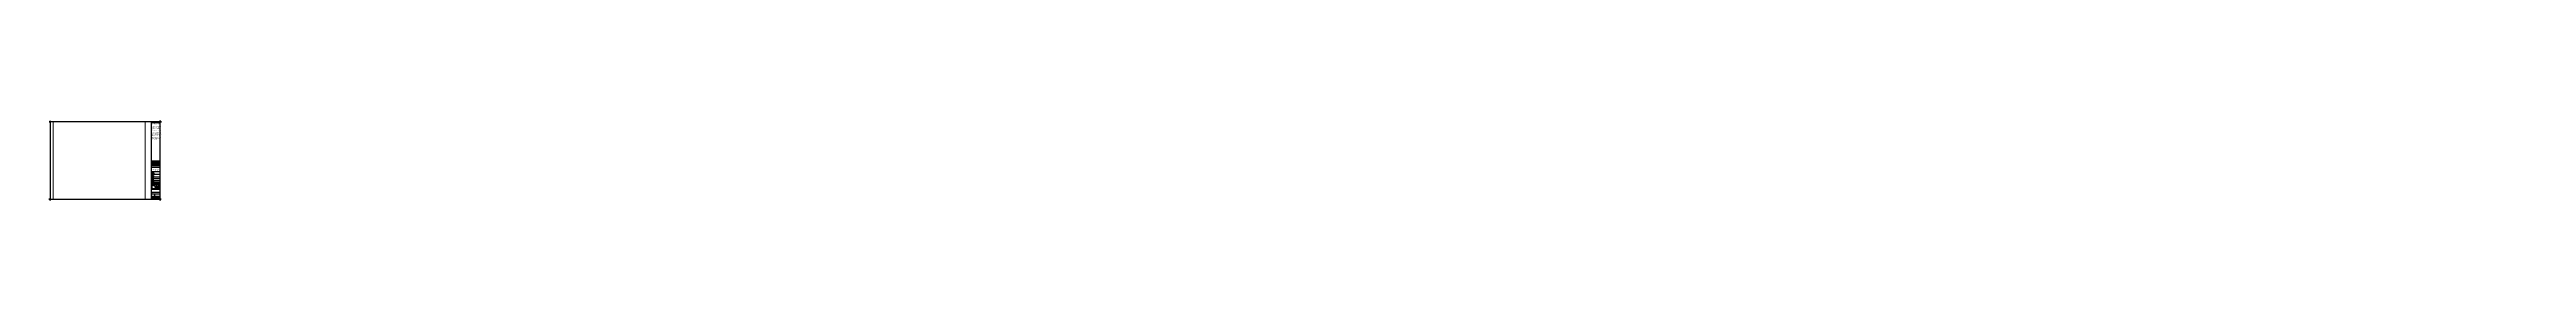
# Paper-space layout 'Layout1' of a CAD drawing. Header units: centimetres. Extents: x 0 to 2647, y 0 to 84.
import ezdxf
from ezdxf.enums import TextEntityAlignment as Align
from ezdxf.xclip import XClip

# ---------------------------------------------------------------- set-up
doc = ezdxf.new("R2010")
doc.units = ezdxf.units.CM
doc.header["$LTSCALE"] = 0.01
doc.header["$MEASUREMENT"] = 0
doc.header["$XCLIPFRAME"] = 0
doc.header["$PDMODE"] = 3
for name, pattern in [('1_150714_ARSA$0$DASHDOT', [25.4, 12.7, -6.35, 0, -6.35]), ('2015_010_UYGULAMA ANTET$0$AXES', [2, 1.25, -0.25, 0.25, -0.25]), ('2015_010_UYGULAMA ANTET$0$AXES2', [28.575, 19.05, -3.175, 3.175, -3.175]), ('2015_010_UYGULAMA ANTET$0$CACHE', [9.525, 6.35, -3.175]), ('2015_010_UYGULAMA ANTET$0$CACHEx2', [0.75, 0.5, -0.25]), ('2015_010_UYGULAMA ANTET$0$CENTER', [50.8, 31.75, -6.35, 6.35, -6.35]), ('2015_010_UYGULAMA ANTET$0$CENTERX2', [4, 2.5, -0.5, 0.5, -0.5]), ('2015_010_UYGULAMA ANTET$0$DASHDOT', [25.4, 12.7, -6.35, 0, -6.35]), ('2015_010_UYGULAMA ANTET$0$Dashed', [564.444447, 282.222223, -282.222223]), ('2015_010_UYGULAMA ANTET$0$HIDDEN', [9.525, 6.35, -3.175]), ('2015_010_UYGULAMA ANTET$0$HIDDENX2', [0.75, 0.5, -0.25]), ('2015_010_UYGULAMA ANTET$0$SP B1 Lower Plaza Site$0$DOT2', [0.125, 0, -0.125])]:
    doc.linetypes.add(name, pattern=pattern)
doc.layers.get('0').update_dxf_attribs({"lineweight": 0})
for name, color, linetype in [('1_150714_ARSA$0$V-7_Border', 83, 'Continuous'), ('1_150714_ARSA$0$V-7_Redline', 26, '1_150714_ARSA$0$DASHDOT'), ('2015_010_UYGULAMA ANTET$0$$0$$0$V-0_Elevation_015', 103, 'Continuous'), ('2015_010_UYGULAMA ANTET$0$$0$$0$V-7_Pedestrain', 52, 'Continuous'), ('2015_010_UYGULAMA ANTET$0$$0$Brüt Alan', 11, 'Continuous'), ('2015_010_UYGULAMA ANTET$0$$0$Teknik Alanlar', 21, 'Continuous'), ('2015_010_UYGULAMA ANTET$0$$0$V-2_Stair', 100, 'Continuous'), ('2015_010_UYGULAMA ANTET$0$&TELESCOPE HAUT', 2, 'Continuous'), ('2015_010_UYGULAMA ANTET$0$&TELESCPOE BAS', 2, 'Continuous'), ('2015_010_UYGULAMA ANTET$0$0.35', 2, 'Continuous'), ('2015_010_UYGULAMA ANTET$0$2DAKS', 2, '2015_010_UYGULAMA ANTET$0$DASHDOT'), ('2015_010_UYGULAMA ANTET$0$2DTARAMA1', 253, 'Continuous'), ('2015_010_UYGULAMA ANTET$0$_DPANTET', 7, 'Continuous'), ('2015_010_UYGULAMA ANTET$0$ALANLAR_B8$0$V-0_Text_Tr', 7, 'Continuous'), ('2015_010_UYGULAMA ANTET$0$V-0_Axis', 8, '2015_010_UYGULAMA ANTET$0$CENTER'), ('2015_010_UYGULAMA ANTET$0$V-0_Block_Legend', 131, 'Continuous'), ('2015_010_UYGULAMA ANTET$0$V-0_Elevation_000', 200, 'Continuous'), ('2015_010_UYGULAMA ANTET$0$V-0_Elevation_010', 61, 'Continuous'), ('2015_010_UYGULAMA ANTET$0$V-0_Elevation_015', 103, 'Continuous'), ('2015_010_UYGULAMA ANTET$0$V-0_Elevation_020', 142, 'Continuous'), ('2015_010_UYGULAMA ANTET$0$V-0_Hidden', 9, '2015_010_UYGULAMA ANTET$0$HIDDEN'), ('2015_010_UYGULAMA ANTET$0$V-0_Hidden_Construction', 63, '2015_010_UYGULAMA ANTET$0$HIDDEN'), ('2015_010_UYGULAMA ANTET$0$V-2_Slab_Boundry_Above', 225, '2015_010_UYGULAMA ANTET$0$HIDDEN'), ('2015_010_UYGULAMA ANTET$0$V-2_Stair', 100, 'Continuous'), ('2015_010_UYGULAMA ANTET$0$V-2_Stair_Above', 37, '2015_010_UYGULAMA ANTET$0$HIDDEN'), ('2015_010_UYGULAMA ANTET$0$V-2_Wall', 4, 'Continuous'), ('2015_010_UYGULAMA ANTET$0$V-2_Wall_Parapet', 23, 'Continuous'), ('2015_010_UYGULAMA ANTET$0$V-3_Facade_Glass', 111, 'Continuous'), ('2015_010_UYGULAMA ANTET$0$V-3_Handrail', 12, 'Continuous'), ('2015_010_UYGULAMA ANTET$0$V-5_Mechanical', 222, 'Continuous'), ('2015_010_UYGULAMA ANTET$0$V-6_Furniture_Fixed', 54, 'Continuous'), ('2015_010_UYGULAMA ANTET$0$V-7_Pedestrain', 52, 'Continuous'), ('V-0_Block_Legend', 131, 'Continuous'), ('V-0_Legend_Text', 7, 'Continuous')]:
    doc.layers.add(name, color=color, linetype=linetype)
for name, color, linetype, lineweight in [('2015_010_UYGULAMA ANTET$0$2DGORUNUS2', 66, 'Continuous', 9), ('2015_010_UYGULAMA ANTET$0$2DGORUNUS4', 28, 'Continuous', 9), ('2015_010_UYGULAMA ANTET$0$A-Anno-Note', 7, 'Continuous', 15), ('2015_010_UYGULAMA ANTET$0$FP P1 Parking Level$0$A-Anno-Note', 7, 'Continuous', 15), ('2015_010_UYGULAMA ANTET$0$SLD-0', 179, 'Continuous', 0), ('2015_010_UYGULAMA ANTET$0$SP B1 Lower Plaza Site$0$A-Road', 253, 'Continuous', 20), ('2015_010_UYGULAMA ANTET$0$Title Blocks', 7, 'Continuous', 9)]:
    doc.layers.add(name, color=color, linetype=linetype, lineweight=lineweight)
doc.layers.add('V-0_Legend_Viewport', color=7, linetype='Continuous', plot=False)
doc.styles.add('2015_010_UYGULAMA ANTET$0$ArialTUR', font='arial.ttf', dxfattribs={"height": 0.1})
doc.styles.add('2015_010_UYGULAMA ANTET$0$FP P1 Parking Level$0$DDG Notes Anno', font='ARIALUNI.TTF', dxfattribs={"height": 2.5})
doc.styles.add('2015_010_UYGULAMA ANTET$0$FUTURA', font='FUTURA.shx')
doc.styles.add('2015_010_UYGULAMA ANTET$0$VIVA ANTET STYLE1', font='calibri.ttf')
doc.styles.add('2015_010_UYGULAMA ANTET$0$VIVA ANTET STYLE2', font='calibri.ttf', dxfattribs={"width": 0.6})
doc.styles.add('2015_010_UYGULAMA ANTET$0$VIVA_200', font='arial.ttf', dxfattribs={"height": 50})
doc.styles.add('VIVA ANTET STYLE1', font='calibri.ttf')
doc.styles.add('VIVA ANTET STYLE2', font='calibri.ttf', dxfattribs={"width": 0.8})
pattern_1 = [(45, (-52310.393, 84535.714), (-22.45064, 22.45064), []), (45, (-52287.942, 84535.714), (-22.45064, 22.45064), [15.875, -7.9375])]
pattern_2 = [(45, (-52310.393, 84535.714), (-33.67596, 33.67596), []), (45, (-52287.94, 84535.714), (-33.67596, 33.67596), [])]

# ---------------------------------------------------------------- blocks, each defined once
blk = doc.blocks.new('VIVAANTET')
at = {"style": 'VIVA ANTET STYLE1'}
for tag in ['DRAWINGTITTLE1', 'DRAWINGTITTLE2']:
    blk.add_attdef(tag, (0, -2), '', height=0.157, dxfattribs=at)
at = {"style": 'VIVA ANTET STYLE2', "width": 0.8}
for tag, p in [('LEVEL', (1, -2)), ('SCALE', (1, -3)), ('DRAWINGNUMBER', (1, -4)), ('DATE', (3, -4)), ('REV', (3, -4))]:
    blk.add_attdef(tag, p, '', height=0.118, dxfattribs=at)
blk = doc.blocks.new('2015_010_UYGULAMA ANTET$0$1_LOGO DDG')
at = {"layer": '2015_010_UYGULAMA ANTET$0$V-0_Block_Legend'}
h = blk.add_hatch(color=7, dxfattribs=at)
h.paths.add_polyline_path([(63182, 19221), (63182, 19120), (63284, 19120), (63284, 19221)])
h.paths.add_polyline_path([(63230, 19184, -0.2292468), (63242, 19179, -0.3128682), (63242, 19162, -0.2292468), (63230, 19157), (63219, 19157), (63219, 19184)], flags=16)
h.paths.add_polyline_path([(63230, 19179, -0.2109327), (63237, 19175, -0.2972853), (63237, 19166, -0.2158561), (63230, 19162), (63226, 19162), (63226, 19179)], flags=0)
h.paths.add_polyline_path([(63216, 19179, -0.3128682), (63216, 19162, -0.2292468), (63204, 19157), (63193, 19157), (63193, 19184), (63204, 19184, -0.2292468)], flags=16)
h.paths.add_polyline_path([(63211, 19175, -0.2972853), (63211, 19166, -0.2158561), (63204, 19162), (63199, 19162), (63199, 19179), (63204, 19179, -0.2109327)], flags=0)
h.paths.add_polyline_path([(63260, 19184, -0.0608419), (63266, 19184, -0.0989201), (63271, 19181), (63267, 19176, 0.101076), (63263, 19178, 1.1614904), (63261, 19162, 0.1091732), (63267, 19164), (63267, 19168), (63261, 19168), (63261, 19173), (63272, 19173), (63272, 19159, -0.1197243), (63260, 19157, -1)], flags=16)
at = {"layer": '2015_010_UYGULAMA ANTET$0$V-0_Block_Legend', "transparency": 33554687}
blk.add_lwpolyline([(63284, 19221), (63182, 19221), (63182, 19120), (63284, 19120), (63284, 19221)], close=True, dxfattribs=at)
blk.add_lwpolyline([(63284, 19221), (63182, 19221), (63182, 19120), (63284, 19120), (63284, 19221)], close=True, dxfattribs=at)
at = {"layer": '2015_010_UYGULAMA ANTET$0$V-0_Block_Legend'}
for points in [[(63204, 19184), (63193, 19184), (63193, 19157), (63204, 19157, 0.2292468), (63216, 19162, 0.3128682), (63216, 19179, 0.2292468)], [(63211, 19166, 0.2972853), (63211, 19175, 0.2109327), (63204, 19179), (63199, 19179), (63199, 19162), (63204, 19162, 0.2158561)], [(63230, 19184), (63219, 19184), (63219, 19157), (63230, 19157, 0.2292468), (63242, 19162, 0.3128682), (63242, 19179, 0.2292468)], [(63237, 19166, 0.2972853), (63237, 19175, 0.2109327), (63230, 19179), (63226, 19179), (63226, 19162), (63230, 19162, 0.2158561)], [(63272, 19173), (63261, 19173), (63261, 19168), (63267, 19168), (63267, 19164, -0.1091732), (63261, 19162, -1.1614904), (63263, 19178, -0.101076), (63267, 19176), (63271, 19181, 0.0989201), (63266, 19184, 0.0608419), (63260, 19184, 1), (63260, 19157, 0.1197243), (63272, 19159)]]:
    blk.add_lwpolyline(points, format="xyb", close=True, dxfattribs=at)
at = {"layer": '2015_010_UYGULAMA ANTET$0$V-0_Block_Legend', "transparency": 33554687}
for points in [[(63216, 19179, -0.3128682), (63216, 19162, -0.2292468), (63204, 19157), (63193, 19157), (63193, 19184), (63204, 19184, -0.2292468), (63216, 19179, -0.3128682)], [(63216, 19179, -0.3128682), (63216, 19162, -0.2292468), (63204, 19157), (63193, 19157), (63193, 19184), (63204, 19184, -0.2292468), (63216, 19179, -0.3128682)], [(63211, 19175, -0.2972853), (63211, 19166, -0.2158561), (63204, 19162), (63199, 19162), (63199, 19179), (63204, 19179, -0.2109327), (63211, 19175, -0.2972853)], [(63211, 19175, -0.2972853), (63211, 19166, -0.2158561), (63204, 19162), (63199, 19162), (63199, 19179), (63204, 19179, -0.2109327), (63211, 19175, -0.2972853)], [(63230, 19184, -0.2292468), (63242, 19179, -0.3128682), (63242, 19162, -0.2292468), (63230, 19157), (63219, 19157), (63219, 19184), (63230, 19184, -0.2292468)], [(63230, 19184, -0.2292468), (63242, 19179, -0.3128682), (63242, 19162, -0.2292468), (63230, 19157), (63219, 19157), (63219, 19184), (63230, 19184, -0.2292468)], [(63230, 19179, -0.2109327), (63237, 19175, -0.2972853), (63237, 19166, -0.2158561), (63230, 19162), (63226, 19162), (63226, 19179), (63230, 19179, -0.2109327)], [(63230, 19179, -0.2109327), (63237, 19175, -0.2972853), (63237, 19166, -0.2158561), (63230, 19162), (63226, 19162), (63226, 19179), (63230, 19179, -0.2109327)], [(63260, 19184, -0.0608419), (63266, 19184, -0.0989201), (63271, 19181), (63267, 19176, 0.101076), (63263, 19178, 1.1614904), (63261, 19162, 0.1091732), (63267, 19164), (63267, 19168), (63261, 19168), (63261, 19173), (63272, 19173), (63272, 19159, -0.1197243), (63260, 19157, -1), (63260, 19184, -0.0608419)], [(63260, 19184, -0.0608419), (63266, 19184, -0.0989201), (63271, 19181), (63267, 19176, 0.101076), (63263, 19178, 1.1614904), (63261, 19162, 0.1091732), (63267, 19164), (63267, 19168), (63261, 19168), (63261, 19173), (63272, 19173), (63272, 19159, -0.1197243), (63260, 19157, -1), (63260, 19184, -0.0608419)]]:
    blk.add_lwpolyline(points, format="xyb", close=True, dxfattribs=at)
blk = doc.blocks.new('2015_010_UYGULAMA ANTET$0$1_LOGO VIVA')
h = blk.add_hatch()
h.set_pattern_fill('ANGLE', color=256)
h.set_pattern_definition([(0, (0, -7e-15), (0, 6.985), [5.08, -1.905]), (90, (0, -7e-15), (-6.985, 4e-16), [5.08, -1.905])])
h.paths.add_polyline_path([(2.3, 1.5), (2.2, 1.5), (1.9, 0.7), (1.5, 1.5), (1.4, 1.5), (1.9, 0.4)])
h.paths.add_polyline_path([(1.3, 1.3), (1.2, 1.3), (1.2, 0.4), (1.3, 0.4)])
h.paths.add_polyline_path([(1.3, 1.5), (1.2, 1.5), (1.2, 1.4), (1.3, 1.4)])
h.paths.add_polyline_path([(1.1, 1.5), (0.9, 1.5), (0.6, 0.7), (0.3, 1.5), (0.1, 1.5), (0.6, 0.4)])
h.paths.add_polyline_path([(2.7, 1.5), (2.2, 0.4), (2.3, 0.4), (2.5, 0.7), (3, 0.7), (3.1, 0.4), (3.2, 0.4)])
h.paths.add_polyline_path([(2.7, 1.2), (2.9, 0.8), (2.5, 0.8)], flags=16)
h = blk.add_hatch(color=7)
h.dxf.hatch_style = 1
h.paths.add_polyline_path([(0.3, 1.5), (0.1, 1.5), (0.6, 0.4), (1.1, 1.5), (0.9, 1.5), (0.6, 0.7)])
h.paths.add_polyline_path([(1.3, 1.3), (1.2, 1.3), (1.2, 0.4), (1.3, 0.4)])
h.paths.add_polyline_path([(1.3, 1.5), (1.2, 1.5), (1.2, 1.4), (1.3, 1.4)])
h.paths.add_polyline_path([(1.5, 1.5), (1.4, 1.5), (1.9, 0.4), (2.3, 1.5), (2.2, 1.5), (1.9, 0.7)])
h.paths.add_polyline_path([(2.7, 1.5), (2.2, 0.4), (2.3, 0.4), (2.5, 0.7), (3, 0.7), (3.1, 0.4), (3.2, 0.4)])
h.paths.add_polyline_path([(2.7, 1.2), (2.9, 0.8), (2.5, 0.8)], flags=16)
at = {"layer": '2015_010_UYGULAMA ANTET$0$V-0_Block_Legend'}
for points in [[(0.6, 0.7), (0.9, 1.5), (1.1, 1.5), (0.6, 0.4), (0.1, 1.5), (0.3, 1.5)], [(1.2, 1.5), (1.3, 1.5), (1.3, 1.4), (1.2, 1.4)], [(1.2, 0.4), (1.3, 0.4), (1.3, 1.3), (1.2, 1.3)], [(1.5, 1.5), (1.4, 1.5), (1.9, 0.4), (2.3, 1.5), (2.2, 1.5), (1.9, 0.7)], [(2.5, 0.8), (2.9, 0.8), (2.7, 1.2)]]:
    blk.add_lwpolyline(points, close=True, dxfattribs=at)
blk.add_lwpolyline([(3.2, 0.4), (2.7, 1.5), (2.2, 0.4), (2.3, 0.4), (2.5, 0.7), (3, 0.7), (3.1, 0.4), (3.2, 0.4)], dxfattribs=at)
blk = doc.blocks.new('2015_010_UYGULAMA ANTET$0$1_SP B1 Lower Plaza Site$0$traffic')
blk.add_wipeout([(0, 2), (-1, 2), (-1, 1), (0, 2), (0, 0), (0, 0), (0, 2), (1, 1), (1, 2)]).dxf.layer = '2015_010_UYGULAMA ANTET$0$SP B1 Lower Plaza Site$0$A-Road'
for points in [[(0, 0), (0, 0), (0, 2), (-1, 1), (-1, 2), (0, 2)], [(0, 0), (0, 0), (0, 2), (1, 1), (1, 2), (0, 2)]]:
    blk.add_lwpolyline(points)
blk = doc.blocks.new('2015_010_UYGULAMA ANTET$0$1_cop konteyner')
at = {"linetype": 'Continuous'}
for p, q in [((0, 3), (0, 3)), ((0, 3), (0, 2)), ((6, 3), (0, 3)), ((0, 2), (0, 2)), ((0, 2), (0, 2)), ((6, 2), (0, 2)), ((0, 2), (0, 2)), ((0, 2), (0, 0)), ((0, 0), (0, 2)), ((0, 1), (0, 1)), ((0, 0), (0, 0)), ((0, 0), (6, 0)), ((0, 0), (6, 0)), ((0, 0), (0, 0)), ((0, 0), (0, 0)), ((0, 0), (0, 0)), ((0, 0), (0, 0)), ((6, 2), (6, 3)), ((6, 2), (6, 2)), ((6, 2), (6, 2)), ((6, 2), (6, 2)), ((6, 2), (6, 1)), ((6, 0), (6, 2)), ((6, 2), (6, 0)), ((6, 2), (6, 2)), ((6, 1), (6, 1)), ((6, 1), (6, 1)), ((6, 1), (6, 1)), ((6, 1), (6, 1)), ((6, 1), (6, 1)), ((6, 0), (6, 0))]:
    blk.add_line(p, q, dxfattribs=at)
for radius, start, end in [(0.337, 314.96633, 45.01301), (0.25, 331.90143, 28.33844)]:
    blk.add_arc((6, 1), radius, start, end, dxfattribs=at)
blk = doc.blocks.new('2015_010_UYGULAMA ANTET$0$1_A$C46286B58')
at = {"linetype": 'Continuous'}
for p, q in [((-1194, 16664), (-1148, 16686)), ((-1143, 16560), (-1194, 16664)), ((-1143, 16560), (-1097, 16583)), ((-914, 13716), (-914, 14630)), ((1148, 16686), (0, 16719)), ((914, 13716), (914, 14630))]:
    blk.add_line(p, q, dxfattribs=at)
blk.add_line((0, 12700), (0, 12903))
for points in [[(1219, 16655, 0.4058154183), (1145, 16731), (0, 16764), (-1145, 16731, 0.4058154183), (-1219, 16655), (-1219, 14630), (1219, 14630)], [(733, 16194), (-733, 16194, 0.1867225605), (-1067, 15313), (1067, 15313, 0.1867225605)]]:
    blk.add_lwpolyline(points, format="xyb", close=True, dxfattribs=at)
blk.add_lwpolyline([(-1219, 13716), (-1219, 0), (1219, 0), (1219, 13716)], close=True, dxfattribs=at)
for points in [[(-1142, 15640), (-1194, 15640), (-1194, 16587), (-1143, 16483), (-1143, 15640)], [(0, 16583), (0, 16719), (-1148, 16686), (-1097, 16583), (0, 16583), (1097, 16583), (1148, 16686), (1194, 16664), (1143, 16560), (1097, 16583)], [(-1041, 15621), (-1118, 15621), (-1118, 15748)], [(-864, 16561), (-864, 16688), (-940, 16688)], [(-864, 15748), (-864, 15621), (-940, 15621)], [(-864, 13005), (-864, 12878), (-940, 12878)], [(-864, 11786), (-864, 11659), (-940, 11659)], [(-864, 813), (-864, 686), (-940, 686)], [(-737, 3023), (-813, 3023), (-813, 2896)], [(-559, 13818), (-559, 13945), (-635, 13945)], [(-559, 11786), (-559, 11659), (-635, 11659)], [(-559, 813), (-559, 686), (-635, 686)], [(-102, 12802), (102, 12802)], [(737, 1753), (813, 1753), (813, 1626)], [(1118, 15748), (1118, 15621), (1041, 15621)], [(1041, 12878), (1118, 12878), (1118, 13005)], [(1142, 15640), (1194, 15640), (1194, 16587), (1143, 16483), (1143, 15640)]]:
    blk.add_lwpolyline(points, dxfattribs=at)
for points in [[(-1118, 16561), (-1118, 16688), (-1041, 16688)], [(-1118, 13818), (-1118, 13945), (-1041, 13945)], [(-1041, 12878), (-1118, 12878), (-1118, 13005)], [(-1118, 12598), (-1118, 12725), (-1041, 12725)], [(-1041, 11659), (-1118, 11659), (-1118, 11786)], [(-1118, 2896), (-1118, 3023), (-1041, 3023)], [(-1041, 1956), (-1118, 1956), (-1118, 2083)], [(-1118, 1626), (-1118, 1753), (-1041, 1753)], [(-1041, 686), (-1118, 686), (-1118, 813)], [(-864, 13818), (-864, 13945), (-940, 13945)], [(-864, 12598), (-864, 12725), (-940, 12725)], [(-864, 2896), (-864, 3023), (-940, 3023)], [(-940, 1956), (-864, 1956), (-864, 2083)], [(-864, 1626), (-864, 1753), (-940, 1753)], [(-813, 13818), (-813, 13945), (-737, 13945)], [(-737, 12878), (-813, 12878), (-813, 13005)], [(-813, 12598), (-813, 12725), (-737, 12725)], [(-737, 11659), (-813, 11659), (-813, 11786)], [(-737, 1956), (-813, 1956), (-813, 2083)], [(-813, 1626), (-813, 1753), (-737, 1753)], [(-737, 686), (-813, 686), (-813, 813)], [(-635, 12878), (-559, 12878), (-559, 13005)], [(-559, 12598), (-559, 12725), (-635, 12725)], [(-559, 2896), (-559, 3023), (-635, 3023)], [(-635, 1956), (-559, 1956), (-559, 2083)], [(-559, 1626), (-559, 1753), (-635, 1753)], [(635, 13945), (559, 13945), (559, 13818)], [(559, 13005), (559, 12878), (635, 12878)], [(635, 12725), (559, 12725), (559, 12598)], [(559, 11786), (559, 11659), (635, 11659)], [(635, 3023), (559, 3023), (559, 2896)], [(559, 2083), (559, 1956), (635, 1956)], [(635, 1753), (559, 1753), (559, 1626)], [(559, 813), (559, 686), (635, 686)], [(737, 13945), (813, 13945), (813, 13818)], [(813, 13005), (813, 12878), (737, 12878)], [(737, 12725), (813, 12725), (813, 12598)], [(813, 11786), (813, 11659), (737, 11659)], [(737, 3023), (813, 3023), (813, 2896)], [(813, 2083), (813, 1956), (737, 1956)], [(813, 813), (813, 686), (737, 686)], [(864, 16561), (864, 16688), (940, 16688)], [(940, 15621), (864, 15621), (864, 15748)], [(940, 13945), (864, 13945), (864, 13818)], [(864, 13005), (864, 12878), (940, 12878)], [(940, 12725), (864, 12725), (864, 12598)], [(864, 11786), (864, 11659), (940, 11659)], [(940, 3023), (864, 3023), (864, 2896)], [(864, 2083), (864, 1956), (940, 1956)], [(940, 1753), (864, 1753), (864, 1626)], [(864, 813), (864, 686), (940, 686)], [(1118, 16561), (1118, 16688), (1041, 16688)], [(1041, 13945), (1118, 13945), (1118, 13818)], [(1041, 12725), (1118, 12725), (1118, 12598)], [(1118, 11786), (1118, 11659), (1041, 11659)], [(1041, 3023), (1118, 3023), (1118, 2896)], [(1118, 2083), (1118, 1956), (1041, 1956)], [(1041, 1753), (1118, 1753), (1118, 1626)], [(1118, 813), (1118, 686), (1041, 686)]]:
    blk.add_lwpolyline(points)
blk = doc.blocks.new('2015_010_UYGULAMA ANTET$0$1_A$C443A76E6')
at = {"linetype": 'Continuous'}
for p, q in [((-1219, 10487), (-1219, 9151)), ((1219, 8690), (-1219, 8690)), ((-1219, 8690), (-1219, 0)), ((1219, 351), (-1219, 351)), ((-1219, 0), (1219, 0)), ((-1016, 10200), (-1143, 10418)), ((-1143, 10418), (-1143, 10127)), ((-1016, 10020), (-1143, 10127)), ((-1143, 9945), (-1143, 9461)), ((-1016, 9898), (-1143, 9945)), ((-1143, 9461), (-1016, 9461)), ((1143, 9075), (-1143, 9075)), ((0, 10607), (-1132, 10524)), ((-1132, 10524), (-1016, 10333)), ((0, 10671), (-1125, 10588)), ((-1067, 9075), (-1067, 8690)), ((-1044, 10050), (-967, 10050)), ((-1044, 10050), (-1044, 9894)), ((-1044, 9197), (-1044, 9041)), ((-1044, 9041), (-967, 9041)), ((-1044, 5206), (-1044, 5051)), ((-1044, 5206), (-967, 5206)), ((-1044, 4353), (-1044, 4198)), ((-1044, 4198), (-967, 4198)), ((-1044, 3984), (-967, 3984)), ((-1044, 3984), (-1044, 3829)), ((-1044, 3131), (-1044, 2976)), ((-1044, 2976), (-967, 2976)), ((1016, 10333), (-1016, 10333)), ((-1016, 10200), (-1016, 10020)), ((-1016, 9898), (-1016, 9461)), ((-811, 10050), (-734, 10050)), ((-811, 9041), (-734, 9041)), ((-811, 5206), (-734, 5206)), ((-811, 4198), (-734, 4198)), ((-811, 3984), (-734, 3984)), ((-811, 2976), (-734, 2976)), ((-734, 10050), (-734, 9894)), ((-734, 9197), (-734, 9041)), ((-734, 5206), (-734, 5051)), ((-734, 4353), (-734, 4198)), ((-734, 3984), (-734, 3829)), ((-734, 3131), (-734, 2976)), ((0, 10671), (1125, 10588)), ((0, 10607), (1132, 10524)), ((734, 10050), (734, 9894)), ((734, 10050), (811, 10050)), ((734, 9197), (734, 9041)), ((734, 9041), (811, 9041)), ((734, 5206), (734, 5051)), ((734, 5206), (811, 5206)), ((734, 4353), (734, 4198)), ((734, 4198), (811, 4198)), ((734, 3984), (734, 3829)), ((734, 3984), (811, 3984)), ((734, 3131), (734, 2976)), ((734, 2976), (811, 2976)), ((967, 10050), (1044, 10050)), ((967, 9041), (1044, 9041)), ((967, 5206), (1044, 5206)), ((967, 4198), (1044, 4198)), ((967, 3984), (1044, 3984)), ((967, 2976), (1044, 2976)), ((1132, 10524), (1016, 10333)), ((1016, 10200), (1143, 10418)), ((1016, 10200), (1016, 10020)), ((1016, 10020), (1143, 10127)), ((1016, 9898), (1143, 9945)), ((1016, 9898), (1016, 9461)), ((1143, 9461), (1016, 9461)), ((1044, 10050), (1044, 9894)), ((1044, 9197), (1044, 9041)), ((1044, 5206), (1044, 5051)), ((1044, 4353), (1044, 4198)), ((1044, 3984), (1044, 3829)), ((1044, 3131), (1044, 2976)), ((1067, 9075), (1067, 8690)), ((1143, 10418), (1143, 10127)), ((1143, 9945), (1143, 9461)), ((1219, 10487), (1219, 9151)), ((1219, 8690), (1219, 0))]:
    blk.add_line(p, q, dxfattribs=at)
for centre, radius, start, end in [((-1118, 10487), 102, 94.18678483, 180), ((-1143, 9151), 76.2, 180, 270), ((1118, 10487), 102, 0, 85.81321517), ((1143, 9151), 76.2, 270, 0)]:
    blk.add_arc(centre, radius, start, end, dxfattribs=at)
for p in [(-889, 9546), (-889, 4702), (-889, 3480), (889, 9546), (889, 4702), (889, 3480)]:
    blk.add_point(p, dxfattribs=at)
blk = doc.blocks.new('*U70')
at = {"layer": '2015_010_UYGULAMA ANTET$0$V-0_Hidden', "linetype": 'Continuous', "xscale": -1}
blk.add_blockref('2015_010_UYGULAMA ANTET$0$1_SP B1 Lower Plaza Site$0$traffic', (-2, -1), dxfattribs=at)
blk.add_blockref('2015_010_UYGULAMA ANTET$0$1_SP B1 Lower Plaza Site$0$traffic', (2, -1), dxfattribs=at)
blk = doc.blocks.new('*U71')
at = {"layer": '2015_010_UYGULAMA ANTET$0$V-7_Pedestrain', "color": 0, "linetype": 'ByBlock', "lineweight": -2, "transparency": 16777216}
blk.add_blockref('*U70', (49, 512), dxfattribs=at)
at = {"layer": '2015_010_UYGULAMA ANTET$0$V-7_Pedestrain', "color": 0, "linetype": 'ByBlock', "lineweight": -2, "transparency": 16777216, "rotation": 89.99999999999997}
blk.add_blockref('*U70', (40, 521), dxfattribs=at)
at = {"layer": '2015_010_UYGULAMA ANTET$0$V-7_Pedestrain', "color": 0, "linetype": 'ByBlock', "lineweight": -2, "transparency": 16777216, "rotation": 180}
blk.add_blockref('*U70', (31, 512), dxfattribs=at)
at = {"layer": '2015_010_UYGULAMA ANTET$0$V-7_Pedestrain', "color": 0, "linetype": 'ByBlock', "lineweight": -2, "transparency": 16777216, "rotation": 270}
blk.add_blockref('*U70', (40, 503), dxfattribs=at)
blk = doc.blocks.new('2015_010_UYGULAMA ANTET$0$1_Araç Parkı-B3')
at = {"color": 0, "linetype": 'ByBlock', "lineweight": -2}
for p, q in [((-0.96, 0.04), (-1, 0.08)), ((0.96, 0.04), (1, 0.08)), ((-0.96, -0.04), (-1, -0.08)), ((0.96, -0.04), (1, -0.08))]:
    blk.add_line(p, q, dxfattribs=at)
for points in [[(-1, 0.08), (1, 0.08), (1, -0.08), (-1, -0.08)], [(-0.96, 0.04), (0.96, 0.04), (0.96, -0.04), (-0.96, -0.04)]]:
    blk.add_lwpolyline(points, close=True, dxfattribs=at)
blk = doc.blocks.new('2015_010_UYGULAMA ANTET$0$1_SP Ground Plaza Site$0$traffic')
at = {"transparency": 33554610}
blk.add_wipeout([(0, 2), (-1, 2), (-1, 1), (0, 2), (0, 0), (0, 0), (0, 2), (1, 1), (1, 2)], dxfattribs=at)
for points in [[(0, 0), (0, 0), (0, 2), (-1, 1), (-1, 2), (0, 2)], [(0, 0), (0, 0), (0, 2), (1, 1), (1, 2), (0, 2)]]:
    blk.add_lwpolyline(points, dxfattribs=at)
blk = doc.blocks.new('2015_010_UYGULAMA ANTET$0$1_A$C74D708CB')
at = {"layer": '2015_010_UYGULAMA ANTET$0$V-0_Elevation_010', "transparency": 33554534}
h = blk.add_hatch(dxfattribs=at)
h.set_pattern_fill('ANSI31', color=256, scale=3.5)
h.set_pattern_definition([(45, (-82.70128, 336.57325), (-0.3093592, 0.3093592), [])])
h.paths.add_polyline_path([(53, 21, -0.1033245), (53, 26, 0.1250936), (49, 26), (47, 26, -0.5706296), (47, 21, -0.0665005), (38, 16, -0.2379587), (36, 17), (29, 21), (29, 20, 0.2332993), (29, 19), (37, 13, 0.2176757), (41, 13, 0.0844295)])
h.paths.add_polyline_path([(56, 24), (54, 25, 0.0389926), (53, 26, 0.1033245), (53, 21, 0.024149)])
h = blk.add_hatch(dxfattribs=at)
h.set_pattern_fill('ANSI31', color=256, scale=3.5, angle=10)
h.set_pattern_definition([(55, (-82.70128, 336.57325), (-0.358379, 0.2509397), [])])
h.paths.add_polyline_path([(66, 56), (62, 56, -0.1077168), (61, 40, -0.3445231), (56, 38, -0.006234), (53, 38), (56, 35, 0.1889563), (61, 32, 0.1512536)])
at = {"layer": '2015_010_UYGULAMA ANTET$0$V-0_Elevation_000'}
for points in [[(2, 27), (7, 34), (21, 25), (16, 17), (2, 27)], [(49, 5), (50, 7), (53, 9), (53, 10), (54, 9), (54, 10), (56, 12), (57, 13)]]:
    blk.add_lwpolyline(points, dxfattribs=at)
blk.add_lwpolyline([(7, 34), (8, 36), (12, 34, 0.1803226), (13, 34), (18, 30, 0.1598232), (19, 29), (22, 26), (21, 25)], format="xyb", close=True, dxfattribs=at)
blk.add_arc((23, 53), 43.9, 318.23467, 331.21729, dxfattribs=at)
at = {"layer": '2015_010_UYGULAMA ANTET$0$V-2_Slab_Boundry_Above', "linetype": '2015_010_UYGULAMA ANTET$0$HIDDEN', "ltscale": 10}
for p in [(10, 49), (19, 52)]:
    blk.add_line(p, (15, 55), dxfattribs=at)
for points in [[(0, 39), (40, 11, 0.0256362), (46, 7, 0.0256362)], [(55, 29, 0.0774222), (61, 39, 0.0774222)]]:
    blk.add_lwpolyline(points, format="xyb", dxfattribs=at)
for centre, radius, start, end in [((81, 136), 112, 230.62505, 250.52948), ((81, 136), 105, 233.31847, 254.01555), ((81, 136), 112, 250.52948, 252.50959), ((25, 52), 32.3, 315.44351, 329.89548), ((64, 22), 11.7, 143.73554, 193.44032), ((72, 22), 19, 189.54839, 216.8052)]:
    blk.add_arc(centre, radius, start, end, dxfattribs=at)
blk.add_open_spline([(16, 39), (16, 39), (18, 38), (20, 36), (21, 35), (22, 35)], degree=3, knots=[1.6266568, 1.6266568, 1.6266568, 1.6266568, 3.1902667, 6.7838017, 8.4742229, 8.4742229, 8.4742229, 8.4742229], dxfattribs=at)
at = {"layer": '2015_010_UYGULAMA ANTET$0$V-2_Stair'}
for p, q in [((55, 9), (53, 5)), ((58, 9), (57, 3)), ((59, 8), (58, 3)), ((59, 8), (58, 3)), ((59, 8), (58, 3)), ((59, 8), (58, 3)), ((60, 7), (59, 3)), ((60, 7), (59, 3)), ((60, 7), (59, 3)), ((60, 7), (59, 3)), ((61, 7), (60, 3)), ((61, 7), (60, 3)), ((61, 6), (60, 2)), ((62, 6), (61, 2)), ((62, 6), (61, 2)), ((61, 6), (61, 2)), ((62, 6), (62, 2)), ((62, 6), (62, 2)), ((63, 5), (62, 2)), ((63, 5), (62, 2)), ((64, 5), (63, 2)), ((64, 5), (63, 2)), ((64, 5), (63, 2)), ((63, 5), (63, 2)), ((65, 4), (64, 1)), ((65, 4), (64, 1)), ((65, 4), (65, 1)), ((65, 4), (65, 1))]:
    blk.add_line(p, q, dxfattribs=at)
at = {"layer": '2015_010_UYGULAMA ANTET$0$V-2_Wall_Parapet', "linetype": 'Continuous', "lineweight": 20}
for p, q in [((31, 38), (33, 41)), ((36, 40), (34, 37)), ((43, 33), (45, 36)), ((48, 35), (46, 32))]:
    blk.add_line(p, q, dxfattribs=at)
at = {"layer": '2015_010_UYGULAMA ANTET$0$V-2_Wall_Parapet', "transparency": 33554687}
blk.add_line((66, 4), (66, 1), dxfattribs=at)
blk.add_line((66, 4), (66, 1), dxfattribs=at)
at = {"layer": '2015_010_UYGULAMA ANTET$0$V-2_Wall_Parapet', "linetype": 'Continuous', "lineweight": 20}
for points in [[(32, 41), (30, 38, 0.0103717), (34, 36), (37, 39, -0.0107388), (32, 41, 11.1733028)], [(45, 36), (45, 36), (42, 33), (43, 33, 0.0088727), (46, 31), (49, 35, -0.0099824), (45, 36, 11.1733028)]]:
    blk.add_lwpolyline(points, format="xyb", dxfattribs=at)
at = {"layer": '2015_010_UYGULAMA ANTET$0$V-2_Wall_Parapet', "transparency": 33554687}
for points in [[(46, 7, 0.0738273), (65, 0), (66, 1)], [(46, 7, 0.072871), (66, 0)]]:
    blk.add_lwpolyline(points, format="xyb", dxfattribs=at)
blk.add_lwpolyline([(57, 11), (55, 9), (54, 10), (54, 9), (55, 9), (57, 11)], dxfattribs=at)
at = {"layer": '2015_010_UYGULAMA ANTET$0$V-2_Wall_Parapet', "linetype": 'Continuous', "lineweight": 20, "extrusion": (0, 0, -1)}
for start, end in [(295.40382, 297.22902), (288.74514, 290.30996)]:
    blk.add_arc((-81, 136), 110, start, end, dxfattribs=at)
at = {"layer": '2015_010_UYGULAMA ANTET$0$V-2_Wall_Parapet', "linetype": 'Continuous', "lineweight": 20}
for start, end in [(243.02698, 244.91339), (250.1821, 251.80154)]:
    blk.add_arc((81, 136), 107, start, end, dxfattribs=at)
at = {"layer": '2015_010_UYGULAMA ANTET$0$V-2_Wall_Parapet', "transparency": 33554687}
for centre, radius, start, end in [((80, 69), 69.6, 244.59357, 258.38578), ((80, 69), 69.8, 244.51479, 258.38578), ((72, 22), 18.6, 215.42885, 253.24521)]:
    blk.add_arc(centre, radius, start, end, dxfattribs=at)
at = {"layer": '2015_010_UYGULAMA ANTET$0$V-7_Pedestrain'}
blk.add_line((36, 17), (29, 21), dxfattribs=at)
for points in [[(29, 21), (29, 20, 0.2332993), (29, 19), (37, 13, 0.2191295), (41, 13, 0.1086545), (56, 24), (54, 25, 0.1648905), (49, 26), (47, 26)], [(66, 56), (66, 56, -0.1512539), (61, 32, -0.1889563), (56, 35), (53, 38, -0.01602)]]:
    blk.add_lwpolyline(points, format="xyb", dxfattribs=at)
blk.add_lwpolyline([(62, 56), (66, 56)], dxfattribs=at)
for centre, radius, start, end in [((38, 19), 2.5, 233.61771, 287.15809), ((24, 52), 38.3, 291.54734, 306.76572), ((45, 24), 3, 308.44378, 72.35971), ((81, 136), 102, 254.13888, 255.58356), ((57, 42), 4.4, 255.93722, 331.60855), ((24, 52), 38.3, 341.89251, 6.48455)]:
    blk.add_arc(centre, radius, start, end, dxfattribs=at)
blk = doc.blocks.new('2015_010_UYGULAMA ANTET$0$1_merd10')
at = {"layer": '2015_010_UYGULAMA ANTET$0$V-2_Stair'}
for points in [[(-234, -237), (-232, -236)], [(-234, -237), (-232, -236)], [(-231, -238), (-231, -235), (-233, -235), (-233, -236)], [(-232, -236), (-233, -236)], [(-232, -236), (-233, -236)], [(-233, -236), (-233, -236)], [(-233, -236), (-233, -236), (-233, -236)], [(-232, -236), (-232, -236), (-232, -236), (-232, -238)], [(-232, -236), (-231, -236)], [(-232, -236), (-231, -236)], [(-232, -236), (-231, -236)], [(-232, -237), (-231, -237)], [(-232, -237), (-231, -237)], [(-232, -237), (-231, -237)], [(-232, -238), (-231, -238)], [(-232, -238), (-231, -238)], [(-232, -238), (-231, -238)], [(-232, -238), (-231, -238)]]:
    blk.add_lwpolyline(points, dxfattribs=at)
blk.add_circle((-231, -238), 0.13, dxfattribs=at)
at = {"layer": '2015_010_UYGULAMA ANTET$0$V-2_Stair_Above', "ltscale": 5}
for points in [[(-233, -237), (-233, -238), (-234, -238), (-234, -237)], [(-232, -238), (-232, -238), (-232, -236)]]:
    blk.add_lwpolyline(points, dxfattribs=at)
at = {"layer": '2015_010_UYGULAMA ANTET$0$V-2_Stair_Above'}
for points in [[(-232, -236), (-233, -236)], [(-232, -237), (-233, -237)], [(-232, -237), (-233, -237)], [(-232, -237), (-233, -237)], [(-233, -237), (-233, -238)], [(-232, -238), (-233, -238)], [(-232, -238), (-233, -238)], [(-232, -238), (-233, -238)], [(-233, -238), (-233, -238), (-233, -238)], [(-232, -238), (-232, -238), (-232, -238), (-232, -236)]]:
    blk.add_lwpolyline(points, dxfattribs=at)
at = {"layer": '2015_010_UYGULAMA ANTET$0$V-2_Wall', "ltscale": 5}
blk.add_lwpolyline([(-232, -238), (-232, -238)], dxfattribs=at)
at = {"layer": '2015_010_UYGULAMA ANTET$0$V-3_Handrail', "ltscale": 5}
for points in [[(-234, -237), (-234, -235), (-231, -235), (-231, -238)], [(-232, -236), (-232, -236), (-232, -236), (-232, -238), (-232, -238), (-232, -236), (-232, -236), (-232, -236)]]:
    blk.add_lwpolyline(points, dxfattribs=at)
at = {"layer": '2015_010_UYGULAMA ANTET$0$V-3_Handrail', "ltscale": 0.3}
blk.add_lwpolyline([(-231, -238), (-231, -238), (-231, -235), (-233, -235), (-233, -237)], dxfattribs=at)
blk = doc.blocks.new('2015_010_UYGULAMA ANTET$0$1_A$C3ED952A5')
at = {"layer": '2015_010_UYGULAMA ANTET$0$V-2_Stair', "ltscale": 0.3, "transparency": 33554687}
for points in [[(70, -204), (68, -204)], [(70, -204), (68, -204)], [(70, -205), (68, -205)], [(70, -205), (68, -205)], [(70, -205), (68, -205)], [(70, -205), (68, -205)], [(70, -206), (68, -206)], [(70, -206), (68, -206)], [(70, -206), (68, -206)], [(70, -208), (68, -208)], [(70, -208), (68, -208)], [(70, -209), (68, -209)], [(70, -209), (68, -209)], [(70, -209), (68, -209)], [(70, -210), (68, -210)], [(70, -210), (68, -210)], [(70, -210), (68, -210)], [(70, -210), (68, -210)], [(69, -204), (69, -210)], [(69, -210), (69, -210), (69, -210)], [(70, -204), (72, -204)], [(70, -204), (72, -204)], [(70, -205), (72, -205)], [(70, -205), (72, -205)], [(70, -205), (72, -205)], [(70, -205), (72, -205)], [(70, -206), (72, -206)], [(70, -206), (72, -206)], [(70, -206), (72, -206)], [(70, -208), (72, -208)], [(70, -208), (72, -208)], [(70, -209), (72, -209)], [(70, -209), (72, -209)], [(70, -209), (72, -209)], [(70, -210), (72, -210)], [(70, -210), (72, -210)], [(70, -210), (72, -210)], [(70, -210), (72, -210)], [(71, -210), (71, -204)], [(71, -204), (71, -204), (71, -204)]]:
    blk.add_lwpolyline(points, dxfattribs=at)
at = {"layer": '2015_010_UYGULAMA ANTET$0$V-2_Wall', "transparency": 33554687}
for p, q in [((17, -235), (19, -235)), ((17, -241), (17, -235)), ((19, -235), (19, -239)), ((19, -235), (19, -239))]:
    blk.add_line(p, q, dxfattribs=at)
at = {"layer": '2015_010_UYGULAMA ANTET$0$V-2_Wall', "ltscale": 0.3, "transparency": 33554687}
for p, q in [((68, -204), (70, -204)), ((68, -204), (70, -204)), ((70, -204), (70, -210)), ((70, -210), (70, -204))]:
    blk.add_line(p, q, dxfattribs=at)
at = {"layer": '2015_010_UYGULAMA ANTET$0$V-2_Wall', "transparency": 33554687}
for points in [[(18, -239), (19, -239)], [(18, -239), (19, -239)], [(18, -239), (18, -239)]]:
    blk.add_lwpolyline(points, dxfattribs=at)
at = {"layer": '2015_010_UYGULAMA ANTET$0$V-2_Wall', "ltscale": 0.3, "transparency": 33554687}
for points in [[(68, -204), (68, -210), (68, -210), (68, -204)], [(70, -210), (72, -210), (72, -204), (72, -204), (72, -210), (70, -210)]]:
    blk.add_lwpolyline(points, dxfattribs=at)
at = {"layer": '2015_010_UYGULAMA ANTET$0$V-3_Handrail', "ltscale": 0.3, "transparency": 33554687}
for points in [[(68, -204), (68, -210)], [(68, -209), (68, -210)], [(70, -210), (70, -204)], [(70, -210), (70, -204)], [(70, -210), (70, -210)], [(70, -210), (70, -210)], [(72, -210), (72, -204)], [(72, -205), (72, -204)], [(72, -210), (72, -205)], [(72, -210), (72, -210)]]:
    blk.add_lwpolyline(points, dxfattribs=at)
at = {"layer": '2015_010_UYGULAMA ANTET$0$V-3_Handrail', "transparency": 33554687}
for points in [[(68, -210), (68, -210)], [(70, -204), (70, -204)], [(70, -210), (70, -210)], [(72, -204), (72, -204)]]:
    blk.add_lwpolyline(points, dxfattribs=at)
at = {"layer": '2015_010_UYGULAMA ANTET$0$V-2_Wall', "transparency": 33554687}
blk.add_blockref('2015_010_UYGULAMA ANTET$0$1_merd10', (250, -1), dxfattribs=at)
at = {"linetype": 'Continuous', "transparency": 33554687}
blk.add_wipeout([(34, -260), (39, -260), (39, -263), (36, -263), (34, -264), (34, -263)], dxfattribs=at).dxf.layer = '2015_010_UYGULAMA ANTET$0$V-0_Hidden'
at = {"layer": '2015_010_UYGULAMA ANTET$0$V-2_Stair', "transparency": 33554687}
for points in [[(39, -262), (36, -260), (36, -261), (38, -263)], [(36, -261), (37, -260)], [(36, -261), (36, -262)], [(37, -261), (36, -262)], [(37, -261), (36, -262)], [(37, -261), (36, -262)], [(37, -261), (37, -260)], [(37, -261), (38, -260)], [(37, -261), (38, -260)], [(37, -261), (38, -261)], [(37, -262), (37, -263)], [(38, -262), (37, -263)], [(38, -262), (37, -263)], [(38, -262), (37, -263)], [(38, -262), (38, -261)], [(38, -262), (39, -261)], [(38, -262), (39, -261)], [(38, -262), (39, -261)], [(38, -262), (38, -263), (38, -263)], [(38, -262), (38, -263)], [(39, -262), (39, -261)]]:
    blk.add_lwpolyline(points, dxfattribs=at)
at = {"layer": '2015_010_UYGULAMA ANTET$0$V-2_Wall', "transparency": 33554687}
blk.add_line((35, -261), (36, -259), dxfattribs=at)
for points in [[(19, -214), (19, -215), (18, -215), (17, -216), (16, -217), (16, -217), (16, -217), (16, -217), (16, -218), (15, -219), (14, -221), (13, -221), (12, -222), (12, -223), (12, -224), (11, -225), (11, -226), (11, -227), (11, -228), (11, -228), (11, -229), (11, -230), (11, -233), (11, -234), (11, -235), (11, -235), (11, -235), (11, -235), (11, -235), (11, -235), (11, -235), (11, -236), (12, -237), (12, -238), (12, -238), (13, -239), (14, -240), (14, -240), (15, -240), (16, -241), (16, -241), (16, -241), (17, -241), (17, -236), (17, -235)], [(19, -235), (19, -234), (19, -234), (19, -234), (19, -234), (19, -234), (19, -234), (19, -234), (19, -234), (19, -233), (19, -227), (19, -227), (19, -226), (19, -226), (19, -226), (19, -226), (19, -226), (19, -226), (19, -225), (19, -224), (19, -223), (19, -221), (19, -221), (19, -221), (19, -220), (19, -220), (19, -219), (19, -219), (19, -218), (19, -218), (19, -218), (19, -218), (19, -218), (19, -218), (19, -218), (19, -217), (19, -216), (19, -216), (19, -215), (19, -215), (19, -215), (19, -214)], [(39, -263), (40, -261), (36, -259), (34, -261), (38, -264)], [(38, -262), (39, -261), (36, -259), (35, -261), (38, -264)], [(38, -262), (39, -263)], [(38, -264), (38, -264)]]:
    blk.add_lwpolyline(points, dxfattribs=at)
blk.add_lwpolyline([(19, -215), (19, -215), (18, -216), (17, -216), (17, -217), (16, -217), (16, -217), (16, -218), (16, -218), (15, -219), (14, -221), (13, -222), (13, -222), (12, -223), (12, -224), (11, -225), (11, -226), (11, -227), (11, -228), (11, -228), (11, -229), (11, -230), (11, -233), (11, -234), (11, -235), (11, -235), (11, -235), (11, -235), (11, -236), (12, -237), (12, -238), (13, -238), (13, -239), (14, -239), (14, -240), (15, -240), (16, -241), (16, -241), (16, -241), (16, -241), (16, -236), (16, -235), (16, -235), (16, -234), (17, -234), (17, -234), (18, -234), (19, -234), (19, -234), (19, -234), (19, -234), (19, -234), (19, -234), (19, -234), (19, -233), (19, -227), (19, -227), (19, -226), (19, -226), (19, -226), (19, -226), (19, -226), (19, -226), (19, -225), (19, -224), (19, -223), (19, -221), (19, -221), (19, -221), (19, -220), (19, -220), (19, -219), (19, -219), (19, -218), (19, -218), (19, -218), (19, -218), (19, -218), (19, -218), (19, -218), (19, -217), (19, -216), (19, -216), (19, -215), (19, -215), (19, -215), (19, -215)], close=True, dxfattribs=at)
at = {"layer": '2015_010_UYGULAMA ANTET$0$V-3_Handrail', "ltscale": 0.3, "transparency": 33554687}
for p, q in [((36, -259), (35, -261)), ((39, -261), (36, -259))]:
    blk.add_line(p, q, dxfattribs=at)
at = {"layer": '2015_010_UYGULAMA ANTET$0$V-3_Handrail', "ltscale": 5, "transparency": 33554687}
blk.add_line((36, -259), (39, -261), dxfattribs=at)
at = {"layer": '2015_010_UYGULAMA ANTET$0$V-3_Handrail', "transparency": 33554687}
for points in [[(38, -263), (35, -261), (36, -259)], [(38, -263), (35, -261)], [(38, -263), (38, -263)], [(39, -261), (39, -261)]]:
    blk.add_lwpolyline(points, dxfattribs=at)
at = {"layer": '2015_010_UYGULAMA ANTET$0$V-3_Handrail', "ltscale": 5, "transparency": 33554687}
for points in [[(38, -262), (36, -261), (36, -261), (38, -262)], [(39, -262), (38, -262), (36, -261), (36, -261), (39, -262)], [(38, -262), (38, -262)]]:
    blk.add_lwpolyline(points, dxfattribs=at)
blk = doc.blocks.new('2015_010_UYGULAMA ANTET$0$1_A$C5EB03264')
at = {"layer": '2015_010_UYGULAMA ANTET$0$V-2_Stair', "transparency": 33554687}
for points in [[(-5, 3), (-5, 1)], [(-5, 3), (-5, 1)], [(-5, 3), (-5, 1)], [(-5, 3), (-5, 1), (-3, 1)], [(-5, 2), (-4, 2)], [(-5, 1), (-5, 0)], [(-2, 1), (-2, 1), (-5, 1)], [(-2, 1), (-2, 1), (-5, 1)], [(-2, 1), (-2, 1), (-5, 1)], [(-2, 1), (-5, 1)], [(-5, 1), (-5, 1)], [(-5, 1), (-5, 1)], [(-5, 1), (-5, 0)], [(-5, 1), (-5, 0)], [(-5, 1), (-5, 0)], [(-5, 1), (-5, 1), (-3, 1)], [(-5, 1), (-5, 1), (-3, 1)], [(-4, 3), (-4, 1)], [(-4, 3), (-4, 1)], [(-4, 3), (-4, 2)], [(-4, 3), (-4, 1)], [(-4, 2), (-2, 2)], [(-4, 1), (-4, 0)], [(-4, 1), (-4, 0)], [(-4, 1), (-4, 0)], [(-3, 3), (-3, 1)], [(-3, 3), (-3, 1)], [(-3, 3), (-3, 1)], [(-3, 3), (-3, 1)], [(-3, 1), (-3, 0)], [(-3, 1), (-3, 0)], [(-3, 1), (-3, 0)], [(-3, 1), (-3, 0)], [(-3, 1), (-2, 1), (-2, 1)], [(-3, 1), (-2, 1), (-2, 1)], [(-3, 1), (-2, 1)], [(-2, 3), (-2, 1)], [(-2, 3), (-2, 1)], [(-2, 2), (-1, 2), (-1, 1), (-2, 1)], [(-2, 1), (-2, 0)]]:
    blk.add_lwpolyline(points, dxfattribs=at)
at = {"layer": '2015_010_UYGULAMA ANTET$0$V-2_Stair', "linetype": '2015_010_UYGULAMA ANTET$0$HIDDENX2', "ltscale": 0.4, "transparency": 33554687}
blk.add_circle((-2, 1), 0.8, dxfattribs=at)
at = {"layer": '2015_010_UYGULAMA ANTET$0$V-2_Wall', "transparency": 33554687}
for p, q in [((-5, 1), (-6, 1)), ((-6, 0), (-6, 0)), ((0, 3), (0, 0))]:
    blk.add_line(p, q, dxfattribs=at)
for points in [[(0, 3), (0, 0), (-6, 0)], [(0, 3), (0, 3), (0, 0), (-6, 0)], [(-6, 3), (0, 3)], [(-6, 1), (-6, 3)], [(0, 3), (-5, 3)], [(-5, 3), (0, 3)], [(-5, 1), (-5, 3)]]:
    blk.add_lwpolyline(points, dxfattribs=at)
at = {"layer": '2015_010_UYGULAMA ANTET$0$ALANLAR_B8$0$V-0_Text_Tr', "transparency": 33554687, "style": '2015_010_UYGULAMA ANTET$0$VIVA_200'}
for s, height, p in [('38', 0.18, (-6, 0)), ('17', 0.18, (-5, 2)), ('15', 0.18, (-5, 2)), ('16', 0.18, (-5, 2)), ('YM-13=38X28X17.37/120', 0.2, (-5, 1)), ('37', 0.18, (-5, 0)), ('36', 0.18, (-5, 0)), ('35', 0.18, (-5, 0)), ('34', 0.18, (-5, 0)), ('19', 0.18, (-4, 2)), ('20', 0.18, (-4, 2)), ('18', 0.18, (-4, 2)), ('33', 0.18, (-4, 0)), ('32', 0.18, (-4, 0)), ('31', 0.18, (-4, 0)), ('24', 0.18, (-3, 2)), ('23', 0.18, (-3, 2)), ('22', 0.18, (-3, 2)), ('21', 0.18, (-3, 2)), ('30', 0.18, (-3, 0)), ('29', 0.18, (-3, 0)), ('28', 0.18, (-3, 0)), ('27', 0.18, (-3, 0)), ('25', 0.18, (-2, 2)), ('26', 0.18, (-2, 2))]:
    blk.add_text(s, height=height, dxfattribs=at).set_placement(p)
blk = doc.blocks.new('2015_010_UYGULAMA ANTET$0$1_mer8mez')
at = {"layer": '2015_010_UYGULAMA ANTET$0$V-2_Stair', "transparency": 33554687}
for p, q in [((388, -282), (388, -282)), ((388, -282), (388, -283)), ((388, -283), (388, -282)), ((388, -282), (388, -282)), ((388, -282), (388, -283)), ((388, -282), (388, -282)), ((388, -282), (388, -283)), ((388, -283), (391, -283)), ((388, -286), (388, -284)), ((388, -286), (388, -284)), ((388, -286), (388, -284)), ((389, -285), (388, -285)), ((388, -286), (388, -286)), ((388, -286), (388, -286)), ((389, -282), (389, -282)), ((389, -282), (389, -283)), ((389, -282), (389, -282)), ((389, -282), (389, -283)), ((389, -282), (389, -282)), ((389, -282), (389, -283)), ((389, -282), (389, -283)), ((389, -285), (389, -284)), ((389, -286), (389, -284)), ((389, -286), (389, -284)), ((389, -286), (389, -284)), ((389, -284), (390, -286)), ((389, -284), (390, -286)), ((389, -286), (389, -285)), ((393, -285), (389, -285)), ((389, -286), (389, -286)), ((389, -286), (389, -286)), ((389, -286), (389, -286)), ((389, -286), (389, -286)), ((390, -282), (390, -282)), ((390, -282), (390, -283)), ((390, -282), (390, -283)), ((390, -286), (390, -284)), ((390, -286), (390, -284)), ((390, -286), (390, -286)), ((390, -286), (390, -286)), ((391, -282), (391, -282)), ((391, -282), (391, -283)), ((391, -282), (391, -282)), ((391, -282), (391, -283)), ((391, -282), (391, -282)), ((391, -282), (391, -283)), ((391, -284), (392, -282)), ((391, -284), (392, -282)), ((391, -283), (391, -283)), ((391, -286), (391, -284)), ((391, -286), (391, -284)), ((391, -286), (391, -284)), ((391, -286), (391, -286)), ((391, -286), (391, -286)), ((392, -282), (392, -282)), ((392, -282), (392, -283)), ((392, -282), (392, -282)), ((392, -282), (392, -283)), ((392, -282), (392, -282)), ((392, -282), (392, -283)), ((392, -282), (392, -282)), ((392, -282), (392, -283)), ((392, -283), (393, -283)), ((392, -286), (392, -284)), ((392, -286), (392, -284)), ((392, -286), (392, -284)), ((392, -286), (392, -284)), ((392, -286), (392, -286)), ((392, -286), (392, -286)), ((392, -286), (392, -286)), ((392, -286), (392, -286)), ((393, -282), (393, -282)), ((393, -282), (393, -283)), ((393, -282), (393, -283)), ((393, -286), (393, -284)), ((393, -286), (393, -284)), ((393, -286), (393, -284)), ((393, -286), (393, -286)), ((393, -286), (393, -286))]:
    blk.add_line(p, q, dxfattribs=at)
for points in [[(388, -285), (388, -285), (388, -285)], [(390, -285), (389, -285), (390, -285)], [(391, -283), (391, -283), (391, -282)], [(393, -283), (393, -283), (393, -282)]]:
    blk.add_lwpolyline(points, dxfattribs=at)
for centre in [(388, -283), (393, -285)]:
    blk.add_circle(centre, 0.13, dxfattribs=at)
at = {"layer": '2015_010_UYGULAMA ANTET$0$V-3_Handrail', "ltscale": 0.3, "transparency": 33554687}
for p, q in [((388, -284), (388, -284)), ((388, -284), (388, -284)), ((393, -283), (393, -284)), ((393, -284), (393, -284))]:
    blk.add_line(p, q, dxfattribs=at)
for points in [[(392, -282), (388, -282), (388, -282), (392, -282)], [(388, -284), (388, -284), (388, -283), (391, -283)], [(391, -284), (388, -284)], [(389, -284), (388, -284), (388, -284)], [(388, -284), (389, -284)], [(390, -286), (388, -286), (388, -286), (390, -286)], [(389, -284), (393, -284)], [(393, -284), (393, -284), (393, -284), (389, -284)], [(390, -286), (393, -286), (393, -286), (390, -286)], [(391, -283), (393, -283), (393, -284)], [(393, -284), (391, -284)], [(392, -282), (393, -282), (393, -282), (392, -282)]]:
    blk.add_lwpolyline(points, dxfattribs=at)
blk = doc.blocks.new('2015_010_UYGULAMA ANTET$0$1_$0$$0$FP P1 Parking Level$0$traffic')
for points in [[(0, 0), (0, 0), (0, 2), (-1, 1), (-1, 2), (0, 2)], [(0, 0), (0, 0), (0, 2), (1, 1), (1, 2), (0, 2)]]:
    blk.add_lwpolyline(points)
blk = doc.blocks.new('2015_010_UYGULAMA ANTET$0$1_rampa')
at = {"transparency": 33554687}
for points in [[(106, 38), (106, 38), (106, 37), (106, 37), (106, 38)], [(106, 30), (106, 30), (106, 29), (106, 29), (106, 30)], [(106, 21), (106, 21), (106, 20), (106, 20), (106, 21)], [(106, 13), (106, 13), (106, 12), (106, 12), (106, 13)]]:
    blk.add_lwpolyline(points, dxfattribs=at)
at = {"layer": '2015_010_UYGULAMA ANTET$0$$0$$0$V-0_Elevation_015', "transparency": 33554687}
for p, q in [((92, 50), (87, 45)), ((92, 50), (87, 45)), ((101, 40), (101, 22)), ((101, 40), (101, 22)), ((106, 44), (102, 49)), ((107, 44), (102, 49))]:
    blk.add_line(p, q, dxfattribs=at)
at = {"layer": '2015_010_UYGULAMA ANTET$0$$0$$0$V-0_Elevation_015', "ltscale": 1000, "transparency": 33554687}
for p, q in [((106, 38), (106, 44)), ((106, 30), (106, 37)), ((106, 21), (106, 29)), ((106, 13), (106, 20)), ((106, 5), (106, 12)), ((107, 5), (107, 44))]:
    blk.add_line(p, q, dxfattribs=at)
for points in [[(87, 38), (87, 42, -0.4375922), (95, 49)], [(90, 40), (90, 42, -0.4425764), (95, 47), (96, 47)], [(95, 49, -0.0041755), (95, 49), (99, 49, -0.3868944), (105, 42), (105, 6, 0.0181629), (105, 5, 0.0181629)], [(96, 47), (99, 47, -0.3616405), (103, 42), (103, 5)]]:
    blk.add_lwpolyline(points, format="xyb", dxfattribs=at)
at = {"layer": '2015_010_UYGULAMA ANTET$0$$0$$0$V-0_Elevation_015', "transparency": 33554687}
for points in [[(87, 38), (87, 45)], [(87, 38), (87, 45)], [(90, 40), (90, 38)], [(92, 50), (102, 49)], [(92, 50), (102, 49)], [(92, 40), (92, 38)], [(92, 40), (92, 38)], [(105, 5), (101, 5)], [(105, 5), (107, 5)]]:
    blk.add_lwpolyline(points, dxfattribs=at)
for points in [[(92, 40), (92, 42, -0.4425764), (95, 45), (99, 44, -0.3864725), (101, 42), (101, 40)], [(92, 40), (92, 42, -0.4425764), (95, 44), (99, 44, -0.3864725), (101, 42), (101, 40)]]:
    blk.add_lwpolyline(points, format="xyb", dxfattribs=at)
at = {"layer": '2015_010_UYGULAMA ANTET$0$$0$$0$V-0_Elevation_015', "ltscale": 1000, "transparency": 33554687}
blk.add_lwpolyline([(102, 7), (103, 5), (104, 7)], dxfattribs=at)
at = {"layer": '2015_010_UYGULAMA ANTET$0$$0$$0$V-7_Pedestrain', "transparency": 33554687, "rotation": 179.9999999999977}
blk.add_blockref('2015_010_UYGULAMA ANTET$0$1_$0$$0$FP P1 Parking Level$0$traffic', (103, 25), dxfattribs=at)
blk = doc.blocks.new('2015_010_UYGULAMA ANTET$0$1_Asansörler-K2')
at = {"layer": '2015_010_UYGULAMA ANTET$0$V-5_Mechanical'}
for p, q in [((7, 4), (5, 2)), ((6, 3), (5, 2)), ((5, 2), (6, 3)), ((6, 3), (5, 2)), ((6, 2), (5, 2)), ((5, 2), (6, 2)), ((5, 2), (5, 2)), ((5, 2), (5, 2)), ((5, 2), (7, 1)), ((5, 2), (5, 2)), ((5, 2), (5, 2)), ((5, 2), (5, 2)), ((5, 2), (5, 2)), ((5, 2), (5, 2)), ((5, 2), (5, 2)), ((6, 2), (5, 2)), ((5, 2), (5, 2)), ((5, 2), (5, 2)), ((5, 2), (5, 2)), ((5, 2), (5, 2)), ((5, 2), (5, 2)), ((5, 2), (5, 2)), ((5, 2), (5, 2)), ((5, 2), (5, 2)), ((5, 2), (5, 2)), ((5, 2), (5, 2)), ((5, 2), (5, 2)), ((5, 2), (5, 2)), ((6, 3), (7, 4)), ((7, 4), (6, 3)), ((7, 4), (6, 3)), ((7, 4), (6, 3)), ((6, 3), (6, 3)), ((6, 3), (6, 3)), ((6, 3), (7, 3)), ((6, 3), (6, 2)), ((6, 3), (6, 3)), ((6, 2), (6, 3)), ((6, 3), (7, 3)), ((6, 3), (6, 3)), ((6, 3), (6, 3)), ((6, 3), (6, 3)), ((6, 3), (6, 3)), ((6, 3), (6, 3)), ((6, 3), (6, 3)), ((6, 3), (6, 3)), ((6, 3), (6, 3)), ((6, 3), (6, 3)), ((6, 3), (6, 3)), ((6, 3), (6, 3)), ((6, 3), (6, 3)), ((6, 3), (6, 3)), ((6, 3), (6, 3)), ((6, 3), (6, 3)), ((6, 3), (6, 3)), ((6, 3), (6, 3)), ((6, 3), (6, 3)), ((6, 3), (6, 3)), ((6, 3), (6, 3)), ((6, 3), (6, 3)), ((6, 3), (6, 3)), ((6, 3), (6, 3)), ((6, 3), (6, 3)), ((6, 3), (6, 3)), ((6, 3), (6, 3)), ((6, 3), (6, 3)), ((6, 3), (6, 3)), ((6, 3), (6, 3)), ((6, 3), (6, 3)), ((6, 3), (6, 3)), ((6, 3), (6, 3)), ((6, 3), (6, 3)), ((6, 3), (6, 3)), ((6, 3), (6, 3)), ((6, 3), (6, 3)), ((6, 3), (6, 3)), ((6, 3), (6, 3)), ((6, 3), (6, 3)), ((6, 3), (6, 3)), ((6, 3), (6, 3)), ((6, 3), (6, 3)), ((6, 3), (6, 3)), ((6, 3), (6, 3)), ((6, 3), (6, 3)), ((6, 3), (6, 3)), ((6, 3), (6, 3)), ((6, 3), (6, 3)), ((6, 3), (6, 3)), ((6, 3), (6, 3)), ((6, 3), (6, 3)), ((6, 3), (6, 3)), ((6, 3), (6, 3)), ((6, 3), (6, 3)), ((6, 3), (6, 3)), ((6, 2), (6, 2)), ((6, 2), (6, 2)), ((6, 2), (6, 1)), ((6, 2), (6, 1)), ((6, 1), (6, 2)), ((6, 2), (6, 2)), ((6, 2), (6, 2)), ((6, 2), (6, 2)), ((6, 2), (6, 2)), ((6, 2), (6, 2)), ((6, 2), (6, 2)), ((6, 2), (6, 2)), ((6, 2), (6, 2)), ((8, 1), (6, 2)), ((6, 2), (8, 1)), ((6, 2), (6, 2)), ((6, 2), (6, 2)), ((6, 2), (6, 2)), ((6, 2), (6, 2)), ((6, 2), (6, 2)), ((6, 2), (6, 2)), ((6, 2), (6, 2)), ((6, 2), (6, 2)), ((6, 2), (6, 2)), ((6, 2), (6, 2)), ((6, 2), (6, 2)), ((6, 2), (6, 2)), ((6, 2), (6, 2)), ((6, 2), (6, 2)), ((6, 2), (6, 2)), ((6, 2), (6, 2)), ((6, 2), (6, 2)), ((6, 2), (6, 2)), ((6, 2), (6, 2)), ((6, 2), (6, 2)), ((6, 2), (6, 2)), ((6, 2), (6, 2)), ((6, 2), (6, 2)), ((6, 2), (6, 2)), ((6, 2), (6, 2)), ((6, 2), (6, 2)), ((6, 2), (6, 2)), ((6, 2), (6, 2)), ((6, 2), (6, 2)), ((6, 2), (6, 2)), ((6, 2), (6, 2)), ((6, 2), (6, 2)), ((6, 2), (6, 2)), ((6, 2), (6, 2)), ((6, 2), (6, 2)), ((6, 2), (6, 2)), ((6, 2), (6, 2)), ((6, 2), (6, 2)), ((6, 2), (6, 2)), ((6, 2), (6, 2)), ((8, 1), (6, 2)), ((7, 1), (6, 2)), ((6, 2), (6, 2)), ((6, 1), (6, 1)), ((6, 1), (6, 1)), ((6, 1), (6, 1)), ((6, 1), (6, 1)), ((6, 1), (7, 1)), ((6, 1), (6, 1)), ((6, 1), (7, 1)), ((7, 4), (9, 7)), ((7, 5), (8, 4)), ((7, 5), (7, 5)), ((8, 4), (7, 5)), ((8, 5), (7, 5)), ((7, 5), (8, 5)), ((7, 5), (7, 5)), ((8, 5), (7, 4)), ((7, 4), (8, 5)), ((7, 4), (8, 5)), ((7, 4), (7, 4)), ((7, 4), (7, 4)), ((7, 4), (7, 4)), ((7, 4), (7, 4)), ((7, 4), (7, 4)), ((7, 4), (7, 4)), ((7, 4), (7, 4)), ((7, 4), (7, 4)), ((7, 4), (7, 4)), ((7, 4), (7, 4)), ((7, 4), (7, 4)), ((7, 4), (7, 4)), ((7, 4), (7, 4)), ((7, 4), (8, 4)), ((7, 4), (8, 4)), ((7, 4), (7, 4)), ((7, 4), (7, 4)), ((7, 4), (7, 4)), ((7, 4), (7, 4)), ((7, 4), (8, 4)), ((7, 4), (7, 4)), ((7, 4), (7, 4)), ((7, 4), (7, 4)), ((7, 4), (7, 4)), ((7, 4), (7, 4)), ((7, 4), (7, 4)), ((7, 4), (7, 4)), ((7, 4), (7, 4)), ((7, 4), (7, 4)), ((7, 4), (7, 4)), ((7, 4), (7, 4)), ((7, 4), (7, 4)), ((7, 4), (7, 4)), ((7, 4), (7, 4)), ((7, 4), (7, 4)), ((7, 4), (7, 4)), ((7, 4), (7, 4)), ((7, 4), (7, 4)), ((7, 4), (7, 4)), ((7, 4), (7, 4)), ((7, 4), (7, 4)), ((7, 4), (7, 4)), ((7, 4), (7, 4)), ((7, 4), (7, 4)), ((7, 4), (7, 4)), ((7, 4), (7, 4)), ((7, 4), (7, 4)), ((7, 4), (7, 4)), ((7, 4), (7, 4)), ((7, 4), (7, 4)), ((7, 4), (8, 3)), ((7, 4), (7, 4)), ((7, 4), (8, 3)), ((7, 4), (7, 4)), ((7, 4), (7, 4)), ((7, 4), (7, 4)), ((7, 4), (7, 4)), ((7, 4), (7, 4)), ((7, 4), (8, 3)), ((7, 4), (7, 4)), ((7, 4), (7, 4)), ((7, 4), (7, 4)), ((7, 4), (7, 4)), ((7, 4), (7, 4)), ((7, 4), (7, 4)), ((7, 4), (7, 4)), ((7, 4), (7, 4)), ((7, 4), (7, 4)), ((7, 4), (7, 4)), ((7, 4), (7, 4)), ((7, 4), (7, 4)), ((7, 4), (7, 4)), ((7, 4), (7, 4)), ((7, 4), (7, 4)), ((7, 4), (7, 4)), ((7, 4), (7, 4)), ((7, 4), (7, 3)), ((7, 4), (7, 4)), ((7, 3), (7, 4)), ((7, 4), (7, 4)), ((7, 4), (7, 4)), ((7, 4), (7, 4)), ((7, 4), (7, 4)), ((7, 3), (7, 4)), ((7, 4), (7, 4)), ((7, 4), (7, 4)), ((7, 4), (7, 3)), ((7, 3), (7, 4)), ((7, 4), (7, 3)), ((7, 4), (7, 3)), ((7, 3), (9, 2)), ((7, 3), (7, 3)), ((9, 2), (7, 3)), ((7, 3), (7, 3)), ((7, 3), (7, 3)), ((7, 3), (7, 3)), ((7, 3), (7, 3)), ((7, 3), (7, 3)), ((7, 3), (7, 3)), ((7, 3), (7, 3)), ((7, 3), (7, 3)), ((7, 3), (7, 3)), ((7, 3), (7, 3)), ((7, 3), (7, 3)), ((7, 3), (7, 3)), ((7, 3), (7, 3)), ((7, 3), (7, 3)), ((7, 3), (7, 3)), ((7, 3), (7, 3)), ((7, 3), (7, 3)), ((7, 3), (7, 3)), ((7, 3), (7, 3)), ((7, 3), (7, 3)), ((7, 3), (9, 2)), ((7, 3), (7, 3)), ((7, 3), (8, 3)), ((7, 1), (7, 1)), ((7, 1), (7, 1)), ((7, 1), (7, 1)), ((7, 1), (7, 1)), ((7, 1), (7, 1)), ((7, 1), (7, 1)), ((7, 1), (7, 1)), ((7, 1), (7, 1)), ((7, 1), (7, 1)), ((7, 1), (7, 1)), ((7, 1), (7, 1)), ((7, 1), (7, 1)), ((7, 1), (7, 1)), ((7, 1), (7, 1)), ((7, 1), (7, 1)), ((7, 1), (7, 1)), ((7, 1), (7, 1)), ((7, 1), (7, 1)), ((7, 1), (7, 1)), ((7, 1), (7, 1)), ((7, 1), (7, 1)), ((7, 1), (7, 1)), ((7, 1), (7, 1)), ((7, 1), (7, 1)), ((7, 1), (7, 1)), ((7, 1), (7, 1)), ((7, 1), (7, 1)), ((7, 1), (7, 1)), ((7, 1), (7, 1)), ((7, 1), (7, 1)), ((7, 1), (7, 1)), ((7, 1), (7, 1)), ((7, 1), (7, 1)), ((7, 1), (7, 1)), ((7, 1), (7, 1)), ((7, 1), (7, 1)), ((7, 1), (7, 1)), ((7, 1), (7, 1)), ((7, 1), (7, 1)), ((7, 1), (7, 1)), ((7, 1), (7, 1)), ((7, 1), (7, 1)), ((7, 1), (7, 1)), ((7, 1), (7, 1)), ((7, 1), (7, 1)), ((7, 1), (7, 1)), ((7, 1), (7, 1)), ((7, 1), (7, 1)), ((7, 1), (7, 1)), ((8, 6), (9, 7)), ((9, 7), (8, 6)), ((8, 6), (9, 7)), ((8, 6), (9, 6)), ((8, 6), (8, 6)), ((9, 6), (8, 6)), ((8, 6), (8, 5)), ((8, 6), (8, 5)), ((8, 6), (8, 5)), ((8, 6), (8, 6)), ((8, 6), (8, 5)), ((8, 5), (8, 6)), ((8, 6), (8, 6)), ((8, 6), (8, 6)), ((8, 6), (8, 6)), ((8, 6), (8, 6)), ((8, 6), (8, 5)), ((8, 6), (8, 6)), ((8, 5), (8, 6)), ((8, 6), (8, 6)), ((8, 6), (8, 6)), ((8, 6), (8, 5)), ((8, 6), (8, 6)), ((8, 5), (8, 6)), ((8, 5), (8, 5)), ((8, 6), (8, 6)), ((8, 6), (8, 6)), ((8, 6), (8, 6)), ((8, 6), (8, 6)), ((8, 6), (8, 6)), ((8, 6), (8, 6)), ((8, 6), (8, 6)), ((8, 6), (8, 6)), ((8, 5), (8, 5)), ((8, 5), (8, 5)), ((8, 6), (8, 6)), ((8, 5), (7, 5)), ((8, 5), (8, 5)), ((8, 5), (8, 5)), ((7, 5), (8, 5)), ((8, 5), (8, 5)), ((8, 5), (8, 5)), ((8, 5), (8, 4)), ((8, 4), (8, 5)), ((8, 5), (8, 4)), ((8, 5), (8, 4)), ((8, 5), (8, 5)), ((8, 5), (8, 5)), ((8, 5), (8, 5)), ((8, 5), (8, 5)), ((8, 5), (8, 5)), ((8, 5), (8, 5)), ((8, 5), (8, 5)), ((8, 5), (8, 5)), ((8, 5), (8, 5)), ((8, 5), (8, 5)), ((8, 5), (8, 5)), ((8, 5), (8, 5)), ((8, 5), (8, 5)), ((8, 5), (8, 5)), ((8, 5), (8, 5)), ((8, 5), (8, 5)), ((8, 5), (8, 5)), ((8, 5), (8, 5)), ((8, 5), (8, 5)), ((8, 5), (8, 5)), ((8, 5), (8, 5)), ((8, 5), (8, 5)), ((8, 5), (8, 5)), ((8, 5), (8, 5)), ((8, 5), (8, 5)), ((8, 5), (8, 5)), ((8, 5), (8, 5)), ((8, 5), (8, 5)), ((8, 4), (9, 3)), ((8, 4), (8, 4)), ((9, 3), (8, 4)), ((8, 4), (8, 4)), ((8, 4), (8, 4)), ((8, 4), (8, 4)), ((8, 4), (8, 4)), ((8, 4), (8, 4)), ((8, 4), (8, 4)), ((8, 4), (8, 4)), ((8, 4), (8, 4)), ((8, 4), (8, 4)), ((8, 4), (8, 4)), ((8, 4), (8, 4)), ((8, 4), (8, 4)), ((8, 4), (8, 4)), ((8, 4), (8, 4)), ((8, 4), (8, 4)), ((8, 4), (8, 4)), ((8, 4), (8, 4)), ((8, 4), (8, 4)), ((8, 4), (8, 4)), ((8, 4), (8, 4)), ((8, 4), (9, 3)), ((8, 4), (8, 4)), ((8, 4), (9, 4)), ((8, 4), (9, 3)), ((8, 3), (8, 4)), ((8, 4), (8, 4)), ((8, 4), (8, 4)), ((8, 4), (8, 4)), ((8, 4), (8, 4)), ((8, 4), (8, 4)), ((8, 4), (8, 4)), ((8, 4), (7, 4)), ((8, 4), (8, 4)), ((8, 4), (8, 4)), ((8, 4), (8, 3)), ((8, 4), (8, 3)), ((8, 4), (8, 4)), ((8, 4), (8, 4)), ((8, 4), (8, 4)), ((8, 4), (8, 4)), ((8, 3), (8, 3)), ((8, 3), (8, 3)), ((9, 3), (8, 3)), ((8, 3), (8, 3)), ((8, 3), (8, 3)), ((8, 3), (8, 3)), ((8, 3), (8, 3)), ((8, 3), (8, 3)), ((8, 3), (8, 3)), ((8, 3), (8, 3)), ((8, 3), (8, 3)), ((8, 3), (8, 3)), ((8, 3), (8, 3)), ((8, 3), (8, 3)), ((8, 3), (8, 3)), ((8, 3), (8, 3)), ((8, 3), (8, 3)), ((8, 3), (8, 3)), ((8, 3), (8, 3)), ((8, 3), (8, 3)), ((8, 3), (8, 3)), ((8, 3), (8, 3)), ((8, 3), (8, 3)), ((8, 3), (8, 3)), ((8, 3), (8, 3)), ((8, 3), (8, 3)), ((8, 3), (8, 3)), ((8, 3), (8, 3)), ((8, 3), (8, 3)), ((8, 3), (8, 3)), ((8, 3), (8, 3)), ((8, 3), (8, 3)), ((8, 3), (8, 3)), ((8, 3), (8, 3)), ((8, 3), (8, 3)), ((8, 3), (8, 3)), ((8, 3), (8, 3)), ((8, 3), (8, 3)), ((8, 3), (8, 3)), ((8, 3), (8, 3)), ((8, 3), (8, 3)), ((8, 3), (8, 3)), ((8, 3), (8, 3)), ((8, 3), (8, 3)), ((8, 3), (8, 3)), ((8, 3), (8, 3)), ((8, 3), (8, 3)), ((8, 3), (8, 3)), ((8, 3), (8, 3)), ((8, 3), (8, 3)), ((8, 3), (8, 3)), ((8, 3), (8, 3)), ((8, 3), (8, 3)), ((8, 3), (8, 3)), ((8, 3), (8, 3)), ((8, 3), (8, 3)), ((8, 3), (8, 3)), ((8, 3), (8, 3)), ((8, 3), (8, 3)), ((8, 3), (9, 2)), ((8, 1), (9, 2)), ((9, 2), (8, 1)), ((8, 1), (9, 2)), ((8, 1), (9, 2)), ((8, 1), (8, 1)), ((8, 1), (8, 1)), ((8, 1), (8, 1)), ((8, 1), (8, 1)), ((8, 1), (8, 1)), ((8, 1), (8, 1)), ((8, 1), (8, 1)), ((8, 1), (8, 1)), ((8, 1), (8, 1)), ((8, 1), (8, 1)), ((8, 1), (8, 1)), ((8, 1), (8, 1)), ((8, 1), (7, 1)), ((9, 6), (9, 7)), ((9, 7), (9, 6)), ((9, 7), (9, 7)), ((9, 7), (9, 7)), ((9, 7), (10, 6)), ((9, 7), (9, 7)), ((9, 7), (9, 7)), ((9, 7), (9, 7)), ((9, 7), (9, 7)), ((9, 7), (9, 7)), ((9, 6), (9, 6)), ((9, 7), (9, 7)), ((9, 6), (9, 6)), ((9, 6), (9, 7)), ((9, 7), (9, 7)), ((9, 7), (9, 7)), ((9, 7), (9, 7)), ((9, 7), (9, 7)), ((9, 7), (9, 7)), ((9, 7), (9, 7)), ((9, 7), (9, 7)), ((9, 7), (9, 7)), ((9, 7), (9, 7)), ((9, 7), (9, 7)), ((9, 7), (9, 7)), ((9, 6), (9, 6)), ((9, 7), (9, 7)), ((9, 7), (9, 7)), ((9, 6), (9, 6)), ((11, 5), (9, 6)), ((9, 6), (11, 5)), ((9, 6), (9, 6)), ((9, 6), (9, 6)), ((9, 6), (9, 6)), ((9, 6), (9, 6)), ((9, 6), (9, 6)), ((9, 6), (9, 6)), ((9, 6), (9, 6)), ((9, 6), (9, 6)), ((9, 6), (9, 6)), ((9, 6), (9, 6)), ((9, 6), (9, 6)), ((9, 6), (9, 6)), ((9, 6), (9, 6)), ((9, 6), (9, 6)), ((9, 6), (9, 6)), ((9, 6), (9, 6)), ((9, 6), (9, 6)), ((9, 6), (9, 6)), ((9, 6), (9, 6)), ((9, 6), (9, 6)), ((9, 6), (9, 6)), ((9, 6), (9, 6)), ((9, 6), (9, 6)), ((9, 6), (9, 6)), ((9, 6), (9, 6)), ((9, 6), (9, 6)), ((9, 6), (9, 6)), ((9, 6), (9, 6)), ((9, 6), (9, 6)), ((9, 6), (9, 6)), ((9, 6), (9, 6)), ((9, 6), (9, 6)), ((9, 6), (9, 6)), ((9, 6), (9, 6)), ((9, 6), (9, 6)), ((9, 6), (9, 6)), ((9, 6), (9, 6)), ((9, 6), (9, 6)), ((9, 6), (9, 6)), ((9, 6), (9, 6)), ((10, 5), (9, 6)), ((10, 5), (9, 6)), ((9, 6), (9, 6)), ((9, 6), (9, 6)), ((9, 6), (10, 6)), ((9, 6), (9, 6)), ((9, 6), (10, 6)), ((9, 6), (9, 6)), ((9, 6), (9, 6)), ((9, 6), (9, 6)), ((9, 6), (9, 6)), ((9, 6), (9, 6)), ((11, 5), (9, 3)), ((9, 3), (11, 5)), ((10, 5), (9, 3)), ((10, 5), (9, 3)), ((9, 4), (9, 4)), ((9, 4), (9, 4)), ((9, 4), (9, 4)), ((9, 4), (9, 4)), ((9, 4), (9, 4)), ((9, 4), (9, 4)), ((9, 4), (9, 4)), ((9, 4), (9, 4)), ((9, 4), (9, 3)), ((9, 3), (9, 3)), ((9, 3), (9, 3)), ((9, 3), (9, 3)), ((10, 3), (9, 3)), ((9, 3), (9, 3)), ((9, 3), (9, 3)), ((9, 3), (9, 3)), ((9, 3), (9, 3)), ((9, 3), (9, 3)), ((9, 3), (10, 3)), ((9, 3), (9, 3)), ((9, 3), (9, 3)), ((9, 3), (9, 3)), ((9, 3), (9, 3)), ((9, 3), (9, 3)), ((9, 3), (9, 3)), ((9, 3), (9, 3)), ((9, 3), (9, 3)), ((9, 3), (9, 3)), ((9, 3), (9, 3)), ((9, 3), (9, 3)), ((9, 3), (9, 3)), ((9, 3), (9, 3)), ((9, 3), (9, 3)), ((9, 2), (9, 3)), ((9, 2), (9, 2)), ((9, 3), (9, 3)), ((9, 2), (9, 2)), ((9, 2), (9, 2)), ((9, 2), (9, 2)), ((9, 2), (9, 2)), ((9, 2), (9, 2)), ((9, 2), (9, 2)), ((9, 2), (9, 2)), ((9, 2), (9, 2)), ((9, 2), (9, 2)), ((9, 2), (9, 2)), ((9, 2), (9, 2)), ((9, 2), (9, 2)), ((9, 2), (9, 2)), ((9, 2), (9, 2)), ((9, 2), (9, 2)), ((9, 2), (9, 2)), ((9, 2), (9, 2)), ((9, 2), (9, 2)), ((9, 2), (9, 2)), ((10, 5), (10, 5)), ((10, 5), (10, 5)), ((10, 6), (10, 6)), ((10, 6), (10, 6)), ((10, 6), (10, 6)), ((10, 6), (10, 6)), ((10, 6), (10, 6)), ((10, 6), (10, 6)), ((10, 6), (10, 6)), ((10, 6), (10, 6)), ((10, 6), (10, 6)), ((10, 6), (10, 6)), ((10, 6), (10, 6)), ((10, 6), (10, 6)), ((10, 6), (10, 6)), ((10, 6), (10, 6)), ((10, 6), (10, 6)), ((10, 6), (10, 6)), ((10, 6), (10, 6)), ((10, 6), (10, 6)), ((10, 6), (10, 6)), ((10, 6), (10, 6)), ((10, 6), (10, 6)), ((10, 6), (10, 6)), ((10, 6), (10, 6)), ((10, 6), (10, 6)), ((10, 6), (10, 6)), ((10, 6), (10, 6)), ((10, 6), (10, 6)), ((10, 6), (10, 6)), ((10, 6), (10, 6)), ((10, 6), (10, 6)), ((10, 6), (10, 6)), ((10, 6), (10, 6)), ((10, 6), (10, 6)), ((10, 6), (10, 6)), ((10, 6), (10, 6)), ((10, 6), (10, 6)), ((10, 6), (10, 6)), ((10, 6), (10, 6)), ((11, 5), (10, 5)), ((10, 5), (11, 5)), ((10, 5), (10, 5)), ((11, 5), (10, 5)), ((10, 5), (10, 5)), ((10, 5), (11, 5)), ((11, 5), (10, 5)), ((10, 5), (10, 5)), ((10, 5), (10, 5)), ((11, 5), (10, 5)), ((10, 5), (10, 5)), ((10, 5), (10, 5)), ((11, 5), (10, 5)), ((10, 5), (10, 5)), ((10, 5), (10, 5)), ((10, 5), (10, 5)), ((10, 5), (10, 5)), ((10, 5), (10, 5)), ((10, 5), (10, 5)), ((10, 5), (10, 5)), ((10, 5), (10, 5)), ((11, 5), (10, 5)), ((10, 5), (10, 5)), ((10, 3), (10, 3)), ((10, 3), (10, 3)), ((10, 3), (10, 3)), ((10, 3), (10, 3)), ((11, 5), (11, 5)), ((11, 5), (11, 5)), ((11, 5), (11, 5)), ((11, 5), (11, 5)), ((11, 5), (11, 5))]:
    blk.add_line(p, q, dxfattribs=at)
at = {"layer": '2015_010_UYGULAMA ANTET$0$V-5_Mechanical', "linetype": 'Continuous', "lineweight": 35}
for p, q in [((6, 3), (5, 2)), ((5, 2), (6, 3)), ((5, 2), (7, 0)), ((7, 0), (5, 2)), ((8, 5), (6, 3)), ((6, 3), (7, 5)), ((6, 3), (6, 3)), ((6, 3), (6, 3)), ((7, 0), (11, 5)), ((11, 5), (7, 0)), ((9, 7), (8, 6)), ((8, 6), (9, 7)), ((8, 6), (8, 6)), ((7, 5), (8, 5)), ((11, 5), (9, 7)), ((9, 7), (11, 5))]:
    blk.add_line(p, q, dxfattribs=at)
at = {"layer": '2015_010_UYGULAMA ANTET$0$V-5_Mechanical', "linetype": 'Continuous', "lineweight": -3}
for p, q in [((6, 3), (6, 3)), ((6, 3), (6, 3)), ((8, 6), (8, 5)), ((8, 6), (7, 5))]:
    blk.add_line(p, q, dxfattribs=at)
at = {"layer": '2015_010_UYGULAMA ANTET$0$V-5_Mechanical'}
for points in [[(7, 4), (5, 2), (7, 0), (9, 3), (7, 4)], [(7, 4), (9, 7), (11, 5), (9, 3), (7, 4)]]:
    blk.add_lwpolyline(points, dxfattribs=at)
for centre, radius in [((6, 2), 0.005), ((6, 2), 0.005), ((6, 2), 0.005), ((6, 2), 0.01), ((6, 2), 0.01), ((6, 2), 0.01), ((6, 1), 0.01), ((6, 1), 0.005), ((6, 1), 0.005), ((6, 1), 0.005), ((6, 1), 0.005), ((6, 1), 0.005), ((6, 1), 0.01), ((6, 1), 0.01), ((6, 1), 0.01), ((6, 1), 0.01), ((7, 4), 0.01), ((7, 4), 0.005), ((7, 4), 0.005), ((7, 4), 0.01), ((7, 4), 0.01), ((7, 4), 0.01), ((7, 4), 0.01), ((7, 4), 0.005), ((7, 4), 0.005), ((7, 4), 0.005), ((7, 4), 0.005), ((7, 4), 0.01), ((7, 4), 0.01), ((7, 4), 0.01), ((7, 4), 0.01), ((8, 4), 0.005), ((7, 4), 0.005), ((8, 4), 0.01), ((8, 4), 0.005), ((8, 4), 0.005), ((8, 4), 0.01), ((8, 4), 0.01), ((8, 4), 0.005), ((8, 4), 0.005), ((8, 4), 0.01), ((8, 4), 0.01), ((8, 3), 0.005), ((8, 3), 0.005), ((8, 3), 0.01), ((8, 3), 0.01), ((8, 3), 0.005), ((8, 3), 0.005), ((8, 3), 0.01), ((8, 3), 0.01), ((9, 6), 0.005), ((9, 6), 0.01), ((9, 6), 0.005), ((9, 6), 0.005), ((9, 6), 0.005), ((9, 6), 0.01), ((9, 6), 0.01), ((9, 6), 0.01), ((10, 6), 0.005), ((10, 6), 0.005), ((10, 6), 0.005), ((10, 6), 0.005), ((10, 6), 0.01), ((10, 6), 0.01), ((10, 6), 0.01), ((10, 6), 0.01)]:
    blk.add_circle(centre, radius, dxfattribs=at)
blk = doc.blocks.new('2015_010_UYGULAMA ANTET$0$1_A$C40737EB0')
at = {"layer": '2015_010_UYGULAMA ANTET$0$V-3_Facade_Glass'}
for p, q in [((1, 0), (0, 1)), ((2, 2), (1, 1)), ((1, 1), (2, 2)), ((2, 2), (1, 2)), ((1, 0), (1, 1)), ((1, 1), (1, 0)), ((1, 1), (1, 1)), ((1, 1), (1, 1)), ((1, 0), (1, 0)), ((1, 0), (1, 0)), ((1, 0), (1, 0)), ((1, 0), (1, 0)), ((1, 0), (1, 0)), ((1, 0), (1, 0)), ((1, 0), (1, 0)), ((1, 0), (1, 0)), ((1, 0), (1, 0)), ((1, 0), (1, 0)), ((1, 0), (1, 0)), ((1, 0), (1, 0)), ((1, 0), (1, 0)), ((1, 0), (1, 0)), ((1, 0), (1, 0)), ((1, 0), (1, 0)), ((1, 0), (1, 0)), ((1, 0), (1, 0)), ((1, 0), (1, 0)), ((1, 0), (1, 0)), ((1, 0), (1, 0)), ((1, 0), (1, 0)), ((1, 0), (1, 0)), ((2, 2), (2, 2)), ((2, 2), (2, 2)), ((2, 2), (2, 2)), ((2, 2), (2, 2)), ((2, 2), (2, 2)), ((2, 2), (2, 2)), ((2, 2), (2, 2)), ((2, 2), (2, 2)), ((2, 2), (2, 2)), ((2, 2), (2, 2)), ((2, 2), (2, 2)), ((2, 2), (2, 2)), ((2, 2), (2, 2)), ((2, 2), (2, 2)), ((2, 2), (2, 2)), ((2, 2), (2, 2)), ((2, 2), (2, 2)), ((2, 2), (2, 2)), ((2, 2), (2, 2)), ((2, 2), (2, 2)), ((2, 2), (2, 2)), ((2, 2), (2, 2)), ((2, 2), (2, 2))]:
    blk.add_line(p, q, dxfattribs=at)
for points in [[(1, 0), (1, 0), (1, 0)], [(1, 0), (1, 0), (1, 0)], [(2, 2), (2, 2), (2, 2)], [(2, 2), (2, 2), (2, 2)]]:
    blk.add_lwpolyline(points, dxfattribs=at)
for centre, radius, start, end in [((1, 0), 0.962, 55, 145), ((2, 2), 0.962, 145, 235), ((1, 0), 0.00275, 55, 235), ((2, 2), 0.00275, 55, 235)]:
    blk.add_arc(centre, radius, start, end, dxfattribs=at)
blk = doc.blocks.new('2015_010_UYGULAMA ANTET$0$1_CHASSIS 3000 RAIL DROIT NOEUD 1500 PLAN')
at = {"layer": '2015_010_UYGULAMA ANTET$0$2DGORUNUS2'}
for p, q in [((-1851, 1528), (-1715, 1528)), ((-1851, 1473), (-1851, 1528)), ((-1715, 1473), (-1851, 1473)), ((-1818, 1500), (-1818, 1500)), ((-1670, 1556), (-1726, 1500)), ((-1726, 1500), (-1670, 1444)), ((-1715, 1443), (-1715, 1558)), ((-1715, 1558), (-1670, 1558)), ((-1715, 1500), (-1670, 1545)), ((-1670, 1455), (-1715, 1500)), ((-1670, 1443), (-1715, 1443)), ((-1680, 1590), (-1680, 1410)), ((-1670, 1590), (-1680, 1590)), ((-1680, 1410), (-1670, 1410)), ((-1585, 1633), (-1670, 1596)), ((-1670, 1596), (-1670, 1404)), ((-1670, 1404), (-1585, 1367)), ((-1663, 1479), (-1479, 1663)), ((-795, 612), (-1663, 1479)), ((-1640, 1367), (-1640, 787)), ((-1640, 1367), (-1360, 1367)), ((-1640, 787), (-1360, 787)), ((-1415, 1633), (-1585, 1633)), ((-1479, 1663), (-612, 795)), ((-1329, 1596), (-1415, 1633)), ((-1329, 1404), (-1415, 1367)), ((-1360, 787), (-1360, 1367)), ((-1320, 1590), (-1330, 1590)), ((-1330, 1410), (-1320, 1410)), ((-1329, 1596), (-1329, 1404)), ((-1329, 1556), (-1273, 1500)), ((-1285, 1500), (-1329, 1545)), ((-1273, 1500), (-1329, 1444)), ((-1329, 1455), (-1285, 1500)), ((-1329, 1444), (-1329, 1455)), ((-1320, 1410), (-1320, 1590)), ((-566, 841), (-841, 566)), ((-841, 566), (-813, 537)), ((-813, 537), (-537, 813)), ((-813, 537), (-537, 813)), ((-785, 509), (-813, 537)), ((-509, 785), (-785, 509)), ((-750, 544), (-750, -544)), ((-537, 813), (-566, 841)), ((-544, 750), (-555, 739)), ((-544, 750), (544, 750)), ((-537, 813), (-509, 785)), ((537, 813), (509, 785)), ((509, 785), (785, 509)), ((537, 813), (566, 841)), ((813, 537), (537, 813)), ((813, 537), (537, 813)), ((544, 750), (555, 739)), ((566, 841), (841, 566)), ((1479, 1663), (612, 795)), ((750, 544), (750, -544)), ((785, 509), (813, 537)), ((795, 612), (1663, 1479)), ((841, 566), (813, 537)), ((1260, 1500), (1317, 1556)), ((1317, 1443), (1260, 1500)), ((1278, 1507), (1276, 1502)), ((1276, 1502), (1276, 1497)), ((1276, 1497), (1278, 1493)), ((1319, 1547), (1278, 1507)), ((1278, 1493), (1319, 1452)), ((1317, 1556), (1319, 1554)), ((1319, 1445), (1317, 1443)), ((1319, 1554), (1320, 1552)), ((1320, 1549), (1319, 1547)), ((1319, 1452), (1320, 1450)), ((1320, 1448), (1319, 1445)), ((1330, 1590), (1320, 1590)), ((1320, 1590), (1320, 1410)), ((1320, 1552), (1320, 1549)), ((1320, 1450), (1320, 1448)), ((1420, 1645), (1330, 1596)), ((1330, 1596), (1330, 1566)), ((1330, 1596), (1330, 1404)), ((1330, 1410), (1330, 1590)), ((1330, 1404), (1420, 1354)), ((1663, 1479), (1479, 1663)), ((1670, 1596), (1580, 1645)), ((1580, 1354), (1670, 1404)), ((1670, 1404), (1670, 1596)), ((1670, 1566), (1670, 1596)), ((1670, 1590), (1670, 1410)), ((1680, 1590), (1670, 1590)), ((1670, 1404), (1670, 1434)), ((1670, 1410), (1680, 1410)), ((1680, 1410), (1680, 1590)), ((1681, 1554), (1680, 1552)), ((1680, 1549), (1681, 1547)), ((1683, 1556), (1681, 1554)), ((1681, 1547), (1722, 1507)), ((1722, 1493), (1681, 1452)), ((1740, 1500), (1683, 1556)), ((1683, 1443), (1740, 1500)), ((1722, 1507), (1724, 1502)), ((1724, 1497), (1722, 1493)), ((1724, 1502), (1724, 1497)), ((-1740, -1500), (-1683, -1443)), ((-1683, -1557), (-1740, -1500)), ((-1740, -1500), (-1740, -1500)), ((-1722, -1493), (-1724, -1497)), ((-1724, -1497), (-1724, -1503)), ((-1724, -1503), (-1722, -1507)), ((-1681, -1453), (-1722, -1493)), ((-1722, -1507), (-1681, -1547)), ((-1680, -1410), (-1680, -1590)), ((-1670, -1410), (-1680, -1410)), ((-1580, -1355), (-1670, -1404)), ((-1670, -1404), (-1670, -1596)), ((-1670, -1404), (-1670, -1434)), ((-1670, -1590), (-1670, -1410)), ((-1670, -1566), (-1670, -1596)), ((-1670, -1596), (-1580, -1645)), ((-795, -612), (-1663, -1479)), ((-1663, -1479), (-1479, -1663)), ((-1580, -1645), (-1420, -1355)), ((-1479, -1663), (-612, -795)), ((-1330, -1404), (-1420, -1355)), ((-1420, -1645), (-1330, -1596)), ((-1330, -1596), (-1330, -1404)), ((-1330, -1434), (-1330, -1404)), ((-1330, -1410), (-1330, -1590)), ((-1320, -1410), (-1330, -1410)), ((-1330, -1596), (-1330, -1566)), ((-1330, -1590), (-1320, -1590)), ((1322, -1470), (-1321, -1470)), ((-1321, -1530), (1322, -1530)), ((-1320, -1590), (-1320, -1410)), ((-1319, -1446), (-1320, -1448)), ((-1320, -1450), (-1319, -1453)), ((-1317, -1443), (-1319, -1446)), ((-1319, -1453), (-1278, -1493)), ((-1278, -1507), (-1319, -1547)), ((-1260, -1500), (-1317, -1443)), ((-1317, -1557), (-1260, -1500)), ((-1278, -1493), (-1276, -1497)), ((-1276, -1503), (-1278, -1507)), ((-1276, -1497), (-1276, -1503)), ((-1260, -1500), (-1260, -1500)), ((-841, -566), (-813, -537)), ((-566, -841), (-841, -566)), ((-785, -509), (-813, -537)), ((-813, -537), (-537, -813)), ((-813, -537), (-537, -813)), ((-509, -785), (-785, -509)), ((-537, -813), (-566, -841)), ((544, -750), (-544, -750)), ((-537, -813), (-509, -785)), ((-287, -1450), (-317, -1450)), ((-317, -1450), (-317, -1550)), ((-317, -1550), (-287, -1550)), ((-292, -1458), (-287, -1458)), ((-292, -1467), (-287, -1467)), ((-287, -1534), (-292, -1534)), ((-292, -1543), (-287, -1543)), ((-287, -1550), (-287, -1450)), ((-221, -565), (-231, -575)), ((-231, -575), (-231, -750)), ((-191, -773), (-231, -750)), ((-101, -565), (-221, -565)), ((-191, -773), (-191, -565)), ((-191, -565), (-131, -565)), ((-191, -1140), (-191, -773)), ((-191, -773), (-131, -773)), ((-131, -1140), (-191, -1140)), ((-117, -1020), (-156, -1020)), ((-131, -565), (-131, -773)), ((-131, -773), (-91, -750)), ((-131, -773), (-131, -1140)), ((-119, -966), (-131, -966)), ((-131, -966), (-131, -1074)), ((-131, -1074), (-119, -1074)), ((-119, -1074), (-119, -966)), ((-117, -1020), (204, -1020)), ((-107, -1353), (107, -1353)), ((-107, -1374), (107, -1374)), ((107, -1626), (-107, -1626)), ((107, -1647), (-107, -1647)), ((-91, -575), (-101, -565)), ((-91, -750), (-91, -575)), ((-61, -1255), (-61, -785)), ((-51, -1255), (-61, -1255)), ((-50, -700), (-60, -710)), ((-60, -710), (-60, -750)), ((-60, -750), (-10, -822)), ((-51, -785), (-51, -1255)), ((79, -870), (-51, -870)), ((79, -1170), (-51, -1170)), ((50, -700), (-50, -700)), ((-10, -672), (-10, -822)), ((10, -672), (-10, -672)), ((-10, -822), (10, -822)), ((-10, -822), (10, -822)), ((10, -822), (10, -672)), ((10, -822), (60, -750)), ((60, -710), (50, -700)), ((60, -750), (60, -710)), ((79, -785), (79, -1255)), ((79, -1255), (89, -1255)), ((89, -1255), (89, -785)), ((204, -870), (89, -870)), ((89, -1170), (204, -1170)), ((204, -1170), (204, -870)), ((317, -1450), (287, -1450)), ((287, -1450), (287, -1550)), ((287, -1458), (292, -1458)), ((287, -1467), (292, -1467)), ((292, -1534), (287, -1534)), ((287, -1543), (292, -1543)), ((287, -1550), (317, -1550)), ((317, -1550), (317, -1450)), ((509, -785), (785, -509)), ((537, -813), (509, -785)), ((813, -537), (537, -813)), ((813, -537), (537, -813)), ((537, -813), (566, -841)), ((566, -841), (841, -566)), ((1479, -1663), (612, -795)), ((785, -509), (813, -537)), ((795, -612), (1663, -1479)), ((841, -566), (813, -537)), ((1274, -1500), (1330, -1444)), ((1330, -1556), (1274, -1500)), ((1330, -1455), (1285, -1500)), ((1285, -1500), (1330, -1545)), ((1320, -1410), (1320, -1590)), ((1330, -1410), (1320, -1410)), ((1320, -1590), (1330, -1590)), ((1330, -1404), (1415, -1367)), ((1330, -1596), (1330, -1404)), ((1330, -1596), (1415, -1633)), ((1360, -787), (1360, -1367)), ((1640, -787), (1360, -787)), ((1640, -1367), (1360, -1367)), ((1415, -1633), (1585, -1633)), ((1663, -1479), (1479, -1663)), ((1671, -1404), (1585, -1367)), ((1585, -1633), (1671, -1596)), ((1640, -1367), (1640, -787)), ((1680, -1410), (1670, -1410)), ((1670, -1590), (1680, -1590)), ((1671, -1596), (1671, -1404)), ((1671, -1558), (1671, -1443)), ((1671, -1443), (1716, -1443)), ((1727, -1500), (1671, -1444)), ((1671, -1455), (1715, -1500)), ((1671, -1556), (1727, -1500)), ((1715, -1500), (1671, -1545)), ((1671, -1558), (1671, -1558)), ((1716, -1558), (1671, -1558)), ((1680, -1590), (1680, -1410)), ((1716, -1443), (1716, -1558)), ((1716, -1473), (1852, -1473)), ((1852, -1528), (1716, -1528)), ((1819, -1500), (1819, -1500)), ((1852, -1473), (1852, -1528))]:
    blk.add_line(p, q, dxfattribs=at)
for centre, radius in [((-1830, 1500), 9.25), ((-1726, 1500), 6), ((-1500, 1500), 172), ((-1500, 1500), 30), ((0, 0), 50), ((0, 0), 40), ((1500, 1500), 172), ((1500, 1500), 30), ((-1500, -1500), 172), ((-1500, -1500), 30), ((-211, -595), 6), ((-211, -720), 6), ((-107, -1500), 105), ((-107, -1500), 93), ((-111, -595), 6), ((-111, -720), 6), ((-40, -720), 6), ((107, -1500), 105), ((107, -1500), 93), ((40, -720), 6), ((1500, -1500), 172), ((1500, -1500), 30), ((1727, -1500), 6), ((1831, -1500), 9.25)]:
    blk.add_circle(centre, radius, dxfattribs=at)
for centre, radius, start, end in [((1500, 1500), 166, 61.21314544, 118.78685686), ((1500, 1500), 166, 241.21314191, 298.78685579), ((-1500, -1500), 166, 61.21314544, 118.78685686), ((-1500, -1500), 166, 241.21314191, 298.78685579), ((-107, -1500), 147, 89.99979827, 270.00020173), ((-107, -1500), 126, 90.00000106, 270.0002227), ((107, -1500), 147, 269.9998226, 90.0001774), ((107, -1500), 126, 269.99750811, 90.00019174)]:
    blk.add_arc(centre, radius, start, end, dxfattribs=at)
blk = doc.blocks.new('2015_010_UYGULAMA ANTET$0$1_COFFRET ELEC (PLAN)')
at = {"color": 7, "linetype": 'Continuous', "lineweight": 15}
for p, q in [((50, 0), (0, 0)), ((0, 0), (0, -50)), ((0, -50), (5, -50)), ((5, -50), (5, -5)), ((5, -5), (50, -5)), ((13, -180), (13, -5)), ((18, -180), (13, -180)), ((16, -185), (21, -185)), ((16, -200), (16, -185)), ((608, -180), (18, -180)), ((605, -185), (21, -185)), ((605, -205), (21, -205)), ((23, -185), (23, -180)), ((48, -205), (48, -230)), ((53, -230), (48, -230)), ((50, -5), (50, 0)), ((50, 0), (60, 0)), ((576, -5), (50, -5)), ((53, -230), (53, -205)), ((56, -230), (53, -230)), ((65, -230), (56, -230)), ((60, 0), (60, -5)), ((68, -230), (65, -230)), ((68, -230), (68, -205)), ((73, -230), (68, -230)), ((73, -230), (73, -205)), ((193, -205), (195, -230)), ((221, -230), (195, -230)), ((221, -230), (223, -205)), ((293, -205), (295, -230)), ((321, -230), (295, -230)), ((321, -230), (323, -205)), ((377, -225), (375, -205)), ((439, -225), (377, -225)), ((378, -225), (378, -230)), ((438, -230), (378, -230)), ((400, -230), (402, -254)), ((403, -255), (403, -255)), ((406, -255), (403, -255)), ((410, -255), (406, -255)), ((413, -255), (410, -255)), ((413, -255), (413, -255)), ((414, -254), (416, -230)), ((438, -230), (438, -225)), ((439, -225), (440, -205)), ((560, 0), (560, -5)), ((560, 0), (576, 0)), ((576, 0), (576, -5)), ((626, 0), (576, 0)), ((576, -5), (621, -5)), ((603, -185), (603, -180)), ((605, -185), (610, -185)), ((613, -180), (608, -180)), ((610, -185), (610, -200)), ((613, -5), (613, -180)), ((621, -5), (621, -50)), ((621, -50), (626, -50)), ((626, -50), (626, 0))]:
    blk.add_line(p, q, dxfattribs=at)
for centre, radius, start, end in [((21, -200), 5, 179.99938557, 269.99938557), ((403, -254), 1, 183.99938557, 269.99938557), ((413, -254), 1, 269.99938557, 355.99938557), ((605, -200), 5, 269.99938557, 359.99938557)]:
    blk.add_arc(centre, radius, start, end, dxfattribs=at)
blk = doc.blocks.new('2015_010_UYGULAMA ANTET$0$1_GROUPE (PLAN)')
at = {"layer": '2015_010_UYGULAMA ANTET$0$&TELESCPOE BAS', "color": 7, "linetype": 'Continuous'}
blk.add_lwpolyline([(-479, -191), (168, -191, 0.4142135624), (188, -171), (188, 323, 0.4142135624), (168, 343), (-479, 343, 0.4142135624), (-499, 323), (-499, -171, 0.4142135624)], format="xyb", close=True, dxfattribs=at)
blk.add_lwpolyline([(-380, 85), (-210, 85), (-210, 42), (-380, 42)], close=True, dxfattribs=at)
for centre, radius in [((-229, 202), 30.8), ((0, 0), 144)]:
    blk.add_circle(centre, radius, dxfattribs=at)
blk = doc.blocks.new('2015_010_UYGULAMA ANTET$0$1_COURROIE (PLAN)')
at = {"layer": '2015_010_UYGULAMA ANTET$0$2DTARAMA1'}
h = blk.add_hatch(dxfattribs=at)
h.set_pattern_fill('ANSI33', color=256, scale=5, style=0)
h.set_pattern_definition(pattern_1)
edge = h.paths.add_edge_path(flags=0)
edge.add_arc((414, 386), 2.14, 50.6293546, 62.18980741)
edge.add_line((424, 404), (422, 402))
edge.add_arc((414, 386), 1.89, 63.93981634, 74.59363139)
edge.add_line((419, 404), (419, 406))
edge.add_arc((414, 386), 2.14, 76.34364031, 87.90409313)
edge.add_line((415, 407), (414, 404))
edge.add_arc((414, 386), 1.89, 89.65410205, 100.30791711)
edge.add_line((411, 404), (410, 406))
edge.add_arc((414, 386), 2.14, 102.05792603, 113.61837884)
edge.add_line((405, 405), (406, 403))
edge.add_arc((414, 386), 1.89, 115.36838776, 126.02220282)
edge.add_line((403, 401), (401, 402))
edge.add_arc((414, 386), 2.14, 127.77221174, 139.33266456)
edge.add_line((398, 399), (399, 397))
edge.add_arc((414, 386), 1.89, 141.08267348, 151.73648853)
edge.add_line((397, 394), (395, 395))
edge.add_arc((414, 386), 2.14, 153.48649745, 165.04695027)
edge.add_line((393, 391), (396, 390))
edge.add_arc((414, 386), 1.89, 166.79695919, 177.45077425)
edge.add_line((395, 386), (393, 386))
edge.add_arc((414, 386), 2.14, 179.20078317, 190.76123599)
edge.add_line((393, 382), (396, 381))
edge.add_arc((414, 386), 1.89, 192.51124491, 203.16505996)
edge.add_line((397, 378), (395, 377))
edge.add_arc((414, 386), 2.14, 204.91506888, 216.4755217)
edge.add_line((397, 373), (399, 374))
edge.add_arc((414, 386), 1.89, 218.22553062, 228.87934568)
edge.add_line((402, 371), (400, 369))
edge.add_arc((414, 386), 2.14, 230.6293546, 242.18980741)
edge.add_line((404, 367), (406, 369))
edge.add_arc((414, 386), 1.89, 243.93981634, 254.59363139)
edge.add_line((409, 367), (409, 365))
edge.add_arc((414, 386), 2.14, 256.34364031, 267.90409313)
edge.add_line((413, 364), (414, 367))
edge.add_arc((414, 386), 1.89, 269.65410205, 280.30791711)
edge.add_line((417, 367), (418, 365))
edge.add_arc((414, 386), 2.14, 282.05792603, 293.61837884)
edge.add_line((423, 366), (422, 368))
edge.add_arc((414, 386), 1.89, 295.36838776, 306.02220282)
edge.add_line((425, 370), (427, 369))
edge.add_arc((414, 386), 2.14, 307.77221174, 319.33266456)
edge.add_line((430, 372), (429, 374))
edge.add_arc((414, 386), 1.89, 321.08267348, 331.73648853)
edge.add_line((431, 377), (433, 376))
edge.add_arc((414, 386), 2.14, 333.48649745, 345.04695027)
edge.add_line((435, 380), (432, 381))
edge.add_arc((414, 386), 1.89, 346.79695919, 357.45077425)
edge.add_line((433, 385), (435, 385))
edge.add_arc((414, 386), 2.14, 359.20078317, 370.76123599)
edge.add_line((435, 389), (432, 390))
edge.add_arc((414, 386), 1.89, 12.51124491, 23.16505996)
edge.add_line((431, 393), (433, 394))
edge.add_arc((414, 386), 2.14, 24.91506888, 36.4755217)
edge.add_line((431, 398), (429, 397))
edge.add_arc((414, 386), 1.89, 38.22553062, 48.87934568)
edge.add_line((426, 400), (428, 402))
edge = h.paths.add_edge_path(flags=0)
edge.add_arc((414, 386), 1.4, 0, 360)
h = blk.add_hatch(dxfattribs=at)
h.set_pattern_fill('ANSI33', color=256, scale=5, style=0)
h.set_pattern_definition(pattern_1)
edge = h.paths.add_edge_path(flags=0)
edge.add_arc((459, 360), 2.14, 67.27581489, 78.83626771)
edge.add_line((463, 380), (462, 378))
edge.add_arc((459, 360), 1.89, 80.58627663, 91.24009168)
edge.add_line((459, 378), (458, 381))
edge.add_arc((459, 360), 2.14, 92.99010061, 104.55055342)
edge.add_line((454, 380), (454, 378))
edge.add_arc((459, 360), 1.89, 106.30056234, 116.9543774)
edge.add_line((451, 376), (449, 378))
edge.add_arc((459, 360), 2.14, 118.70438632, 130.26483914)
edge.add_line((445, 376), (446, 374))
edge.add_arc((459, 360), 1.89, 132.01484806, 142.66866311)
edge.add_line((444, 371), (442, 372))
edge.add_arc((459, 360), 2.14, 144.41867203, 155.97912485)
edge.add_line((440, 368), (442, 367))
edge.add_arc((459, 360), 1.89, 157.72913377, 168.38294883)
edge.add_line((441, 363), (438, 363))
edge.add_arc((459, 360), 2.14, 170.13295775, 181.69341056)
edge.add_line((438, 359), (440, 358))
edge.add_arc((459, 360), 1.89, 183.44341949, 194.09723454)
edge.add_line((441, 355), (439, 354))
edge.add_arc((459, 360), 2.14, 195.84724346, 207.40769628)
edge.add_line((440, 350), (443, 350))
edge.add_arc((459, 360), 1.89, 209.1577052, 219.81152026)
edge.add_line((445, 347), (443, 345))
edge.add_arc((459, 360), 2.14, 221.56152918, 233.12198199)
edge.add_line((446, 342), (448, 344))
edge.add_arc((459, 360), 1.89, 234.87199091, 245.52580597)
edge.add_line((451, 342), (451, 340))
edge.add_arc((459, 360), 2.14, 247.27581489, 258.83626771)
edge.add_line((455, 339), (456, 341))
edge.add_arc((459, 360), 1.89, 260.58627663, 271.24009168)
edge.add_line((459, 341), (460, 338))
edge.add_arc((459, 360), 2.14, 272.99010061, 284.55055342)
edge.add_line((464, 339), (464, 341))
edge.add_arc((459, 360), 1.89, 286.30056234, 296.9543774)
edge.add_line((468, 343), (469, 341))
edge.add_arc((459, 360), 2.14, 298.70438632, 310.26483914)
edge.add_line((473, 343), (472, 345))
edge.add_arc((459, 360), 1.89, 312.01484806, 322.66866311)
edge.add_line((474, 348), (476, 347))
edge.add_arc((459, 360), 2.14, 324.41867203, 335.97912485)
edge.add_line((479, 351), (477, 352))
edge.add_arc((459, 360), 1.89, 337.72913377, 348.38294883)
edge.add_line((478, 356), (480, 356))
edge.add_arc((459, 360), 2.14, 350.13295775, 361.69341056)
edge.add_line((480, 360), (478, 361))
edge.add_arc((459, 360), 1.89, 3.44341949, 14.09723454)
edge.add_line((477, 364), (480, 365))
edge.add_arc((459, 360), 2.14, 15.84724346, 27.40769628)
edge.add_line((478, 369), (476, 369))
edge.add_arc((459, 360), 1.89, 29.1577052, 39.81152026)
edge.add_line((474, 372), (475, 374))
edge.add_arc((459, 360), 2.14, 41.56152918, 53.12198199)
edge.add_line((472, 377), (470, 375))
edge.add_arc((459, 360), 1.89, 54.87199091, 65.52580597)
edge.add_line((467, 377), (467, 379))
edge = h.paths.add_edge_path(flags=0)
edge.add_arc((459, 360), 1.4, 0, 360)
h = blk.add_hatch(dxfattribs=at)
h.set_pattern_fill('ANSI32', color=256, scale=5, style=0)
h.set_pattern_definition(pattern_2)
edge = h.paths.add_edge_path(flags=0)
edge.add_arc((491, 535), 0.4, 0, 360)
h = blk.add_hatch(dxfattribs=at)
h.set_pattern_fill('ANSI32', color=256, scale=5, style=0)
h.set_pattern_definition(pattern_2)
edge = h.paths.add_edge_path(flags=0)
edge.add_arc((529, 557), 3.4, 0, 360)
h = blk.add_hatch(dxfattribs=at)
h.set_pattern_fill('ANSI32', color=256, scale=5, style=0)
h.set_pattern_definition(pattern_2)
edge = h.paths.add_edge_path(flags=0)
edge.add_arc((529, 602), 0.4, 0, 360)
h = blk.add_hatch(dxfattribs=at)
h.set_pattern_fill('ANSI33', color=256, scale=5, style=0)
h.set_pattern_definition(pattern_1)
edge = h.paths.add_edge_path(flags=0)
edge.add_arc((-339, -359), 2.14, 247.27581489, 258.83626771)
edge.add_line((-343, -380), (-342, -378))
edge.add_arc((-339, -359), 1.89, 260.58627663, 271.24009168)
edge.add_line((-339, -378), (-338, -381))
edge.add_arc((-339, -359), 2.14, 272.99010061, 284.55055342)
edge.add_line((-334, -380), (-334, -378))
edge.add_arc((-339, -359), 1.89, 286.30056234, 296.9543774)
edge.add_line((-331, -376), (-329, -378))
edge.add_arc((-339, -359), 2.14, 298.70438632, 310.26483914)
edge.add_line((-325, -376), (-326, -374))
edge.add_arc((-339, -359), 1.89, 312.01484806, 322.66866311)
edge.add_line((-324, -371), (-322, -372))
edge.add_arc((-339, -359), 2.14, 324.41867203, 335.97912485)
edge.add_line((-320, -368), (-322, -367))
edge.add_arc((-339, -359), 1.89, 337.72913377, 348.38294883)
edge.add_line((-321, -363), (-318, -363))
edge.add_arc((-339, -359), 2.14, 350.13295775, 361.69341056)
edge.add_line((-318, -359), (-320, -358))
edge.add_arc((-339, -359), 1.89, 3.44341949, 14.09723454)
edge.add_line((-321, -355), (-319, -354))
edge.add_arc((-339, -359), 2.14, 15.84724346, 27.40769628)
edge.add_line((-320, -350), (-323, -350))
edge.add_arc((-339, -359), 1.89, 29.1577052, 39.81152026)
edge.add_line((-325, -347), (-323, -345))
edge.add_arc((-339, -359), 2.14, 41.56152918, 53.12198199)
edge.add_line((-326, -342), (-328, -344))
edge.add_arc((-339, -359), 1.89, 54.87199091, 65.52580597)
edge.add_line((-331, -342), (-331, -340))
edge.add_arc((-339, -359), 2.14, 67.27581489, 78.83626771)
edge.add_line((-335, -339), (-336, -341))
edge.add_arc((-339, -359), 1.89, 80.58627663, 91.24009168)
edge.add_line((-339, -341), (-340, -338))
edge.add_arc((-339, -359), 2.14, 92.99010061, 104.55055342)
edge.add_line((-344, -339), (-344, -341))
edge.add_arc((-339, -359), 1.89, 106.30056234, 116.9543774)
edge.add_line((-348, -343), (-349, -341))
edge.add_arc((-339, -359), 2.14, 118.70438632, 130.26483914)
edge.add_line((-353, -343), (-352, -345))
edge.add_arc((-339, -359), 1.89, 132.01484806, 142.66866311)
edge.add_line((-354, -348), (-356, -347))
edge.add_arc((-339, -359), 2.14, 144.41867203, 155.97912485)
edge.add_line((-359, -351), (-357, -352))
edge.add_arc((-339, -359), 1.89, 157.72913377, 168.38294883)
edge.add_line((-358, -356), (-360, -356))
edge.add_arc((-339, -359), 2.14, 170.13295775, 181.69341056)
edge.add_line((-360, -360), (-358, -361))
edge.add_arc((-339, -359), 1.89, 183.44341949, 194.09723454)
edge.add_line((-357, -364), (-360, -365))
edge.add_arc((-339, -359), 2.14, 195.84724346, 207.40769628)
edge.add_line((-358, -369), (-356, -369))
edge.add_arc((-339, -359), 1.89, 209.1577052, 219.81152026)
edge.add_line((-354, -372), (-355, -374))
edge.add_arc((-339, -359), 2.14, 221.56152918, 233.12198199)
edge.add_line((-352, -377), (-350, -375))
edge.add_arc((-339, -359), 1.89, 234.87199091, 245.52580597)
edge.add_line((-347, -377), (-347, -379))
edge = h.paths.add_edge_path(flags=0)
edge.add_arc((-339, -359), 1.4, 0, 360)
h = blk.add_hatch(dxfattribs=at)
h.set_pattern_fill('ANSI33', color=256, scale=5, style=0)
h.set_pattern_definition(pattern_1)
edge = h.paths.add_edge_path(flags=0)
edge.add_arc((-294, -385), 2.14, 230.6293546, 242.18980741)
edge.add_line((-304, -404), (-302, -402))
edge.add_arc((-294, -385), 1.89, 243.93981634, 254.59363139)
edge.add_line((-299, -404), (-299, -406))
edge.add_arc((-294, -385), 2.14, 256.34364031, 267.90409313)
edge.add_line((-295, -407), (-294, -404))
edge.add_arc((-294, -385), 1.89, 269.65410205, 280.30791711)
edge.add_line((-291, -404), (-290, -406))
edge.add_arc((-294, -385), 2.14, 282.05792603, 293.61837884)
edge.add_line((-285, -405), (-286, -403))
edge.add_arc((-294, -385), 1.89, 295.36838776, 306.02220282)
edge.add_line((-283, -401), (-281, -402))
edge.add_arc((-294, -385), 2.14, 307.77221174, 319.33266456)
edge.add_line((-278, -399), (-279, -397))
edge.add_arc((-294, -385), 1.89, 321.08267348, 331.73648853)
edge.add_line((-277, -394), (-275, -395))
edge.add_arc((-294, -385), 2.14, 333.48649745, 345.04695027)
edge.add_line((-273, -391), (-276, -390))
edge.add_arc((-294, -385), 1.89, 346.79695919, 357.45077425)
edge.add_line((-275, -386), (-273, -386))
edge.add_arc((-294, -385), 2.14, 359.20078317, 370.76123599)
edge.add_line((-273, -382), (-276, -381))
edge.add_arc((-294, -385), 1.89, 12.51124491, 23.16505996)
edge.add_line((-277, -378), (-275, -377))
edge.add_arc((-294, -385), 2.14, 24.91506888, 36.4755217)
edge.add_line((-277, -373), (-279, -374))
edge.add_arc((-294, -385), 1.89, 38.22553062, 48.87934568)
edge.add_line((-282, -371), (-280, -369))
edge.add_arc((-294, -385), 2.14, 50.6293546, 62.18980741)
edge.add_line((-284, -367), (-286, -369))
edge.add_arc((-294, -385), 1.89, 63.93981634, 74.59363139)
edge.add_line((-289, -367), (-289, -365))
edge.add_arc((-294, -385), 2.14, 76.34364031, 87.90409313)
edge.add_line((-293, -364), (-294, -367))
edge.add_arc((-294, -385), 1.89, 89.65410205, 100.30791711)
edge.add_line((-297, -367), (-298, -365))
edge.add_arc((-294, -385), 2.14, 102.05792603, 113.61837884)
edge.add_line((-303, -366), (-302, -368))
edge.add_arc((-294, -385), 1.89, 115.36838776, 126.02220282)
edge.add_line((-305, -370), (-307, -369))
edge.add_arc((-294, -385), 2.14, 127.77221174, 139.33266456)
edge.add_line((-310, -372), (-309, -374))
edge.add_arc((-294, -385), 1.89, 141.08267348, 151.73648853)
edge.add_line((-311, -377), (-313, -376))
edge.add_arc((-294, -385), 2.14, 153.48649745, 165.04695027)
edge.add_line((-315, -380), (-312, -381))
edge.add_arc((-294, -385), 1.89, 166.79695919, 177.45077425)
edge.add_line((-313, -385), (-315, -385))
edge.add_arc((-294, -385), 2.14, 179.20078317, 190.76123599)
edge.add_line((-315, -389), (-312, -390))
edge.add_arc((-294, -385), 1.89, 192.51124491, 203.16505996)
edge.add_line((-311, -393), (-313, -394))
edge.add_arc((-294, -385), 2.14, 204.91506888, 216.4755217)
edge.add_line((-311, -398), (-309, -397))
edge.add_arc((-294, -385), 1.89, 218.22553062, 228.87934568)
edge.add_line((-306, -400), (-308, -402))
edge = h.paths.add_edge_path(flags=0)
edge.add_arc((-294, -385), 1.4, 0, 360)
h = blk.add_hatch(dxfattribs=at)
h.set_pattern_fill('ANSI33', color=256, scale=5, style=0)
h.set_pattern_definition(pattern_1)
edge = h.paths.add_edge_path(flags=0)
edge.add_arc((387, -298), 2.14, 58.50548788, 70.06594069)
edge.add_line((394, -278), (393, -280))
edge.add_arc((387, -298), 1.89, 71.81594962, 82.46976467)
edge.add_line((389, -280), (389, -277))
edge.add_arc((387, -298), 2.14, 84.21977359, 95.78022641)
edge.add_line((385, -277), (384, -280))
edge.add_arc((387, -298), 1.89, 97.53023533, 108.18405038)
edge.add_line((381, -280), (380, -278))
edge.add_arc((387, -298), 2.14, 109.93405931, 121.49451212)
edge.add_line((376, -280), (377, -283))
edge.add_arc((387, -298), 1.89, 123.24452104, 133.8983361)
edge.add_line((374, -285), (372, -283))
edge.add_arc((387, -298), 2.14, 135.64834502, 147.20879784)
edge.add_line((369, -287), (371, -289))
edge.add_arc((387, -298), 1.89, 148.95880676, 159.61262181)
edge.add_line((369, -292), (367, -292))
edge.add_arc((387, -298), 2.14, 161.36263073, 172.92308355)
edge.add_line((366, -296), (368, -297))
edge.add_arc((387, -298), 1.89, 174.67309247, 185.32690753)
edge.add_line((368, -300), (366, -301))
edge.add_arc((387, -298), 2.14, 187.07691645, 198.63736927)
edge.add_line((367, -305), (369, -305))
edge.add_arc((387, -298), 1.89, 200.38737819, 211.04119324)
edge.add_line((371, -308), (369, -310))
edge.add_arc((387, -298), 2.14, 212.79120216, 224.35165498)
edge.add_line((372, -313), (374, -312))
edge.add_arc((387, -298), 1.89, 226.1016639, 236.75547896)
edge.add_line((377, -314), (376, -317))
edge.add_arc((387, -298), 2.14, 238.50548788, 250.06594069)
edge.add_line((380, -318), (381, -316))
edge.add_arc((387, -298), 1.89, 251.81594962, 262.46976467)
edge.add_line((384, -317), (385, -320))
edge.add_arc((387, -298), 2.14, 264.21977359, 275.78022641)
edge.add_line((389, -320), (389, -317))
edge.add_arc((387, -298), 1.89, 277.53023533, 288.18405038)
edge.add_line((393, -316), (394, -318))
edge.add_arc((387, -298), 2.14, 289.93405931, 301.49451212)
edge.add_line((398, -317), (397, -314))
edge.add_arc((387, -298), 1.89, 303.24452104, 313.8983361)
edge.add_line((400, -312), (402, -313))
edge.add_arc((387, -298), 2.14, 315.64834502, 327.20879784)
edge.add_line((405, -310), (403, -308))
edge.add_arc((387, -298), 1.89, 328.95880676, 339.61262181)
edge.add_line((405, -305), (407, -305))
edge.add_arc((387, -298), 2.14, 341.36263073, 352.92308355)
edge.add_line((408, -301), (406, -300))
edge.add_arc((387, -298), 1.89, 354.67309247, 365.32690753)
edge.add_line((406, -297), (408, -296))
edge.add_arc((387, -298), 2.14, 7.07691645, 18.63736927)
edge.add_line((407, -292), (405, -292))
edge.add_arc((387, -298), 1.89, 20.38737819, 31.04119324)
edge.add_line((403, -289), (405, -287))
edge.add_arc((387, -298), 2.14, 32.79120216, 44.35165498)
edge.add_line((402, -283), (400, -285))
edge.add_arc((387, -298), 1.89, 46.1016639, 56.75547896)
edge.add_line((397, -283), (398, -280))
edge = h.paths.add_edge_path(flags=0)
edge.add_arc((387, -298), 1.4, 0, 360)
h = blk.add_hatch(dxfattribs=at)
h.set_pattern_fill('ANSI33', color=256, scale=5, style=0)
h.set_pattern_definition(pattern_1)
edge = h.paths.add_edge_path(flags=0)
edge.add_arc((445, -332), 2.14, 61.25748866, 72.81794148)
edge.add_line((451, -311), (450, -314))
edge.add_arc((445, -332), 1.89, 74.5679504, 85.22176546)
edge.add_line((447, -313), (446, -311))
edge.add_arc((445, -332), 2.14, 86.97177438, 98.53222719)
edge.add_line((442, -311), (442, -313))
edge.add_arc((445, -332), 1.89, 100.28223611, 110.93605117)
edge.add_line((438, -314), (437, -312))
edge.add_arc((445, -332), 2.14, 112.68606009, 124.24651291)
edge.add_line((433, -314), (434, -317))
edge.add_arc((445, -332), 1.89, 125.99652183, 136.65033688)
edge.add_line((431, -319), (429, -318))
edge.add_arc((445, -332), 2.14, 138.4003458, 149.96079862)
edge.add_line((426, -321), (428, -323))
edge.add_arc((445, -332), 1.89, 151.71080754, 162.3646226)
edge.add_line((427, -326), (424, -326))
edge.add_arc((445, -332), 2.14, 164.11463152, 175.67508434)
edge.add_line((424, -330), (426, -331))
edge.add_arc((445, -332), 1.89, 177.42509326, 188.07890831)
edge.add_line((426, -335), (424, -336))
edge.add_arc((445, -332), 2.14, 189.82891723, 201.38937005)
edge.add_line((425, -340), (428, -339))
edge.add_arc((445, -332), 1.89, 203.13937897, 213.79319403)
edge.add_line((429, -342), (428, -344))
edge.add_arc((445, -332), 2.14, 215.54320295, 227.10365576)
edge.add_line((430, -348), (433, -346))
edge.add_arc((445, -332), 1.89, 228.85366469, 239.50747974)
edge.add_line((435, -348), (435, -351))
edge.add_arc((445, -332), 2.14, 241.25748866, 252.81794148)
edge.add_line((439, -352), (440, -350))
edge.add_arc((445, -332), 1.89, 254.5679504, 265.22176546)
edge.add_line((443, -351), (444, -353))
edge.add_arc((445, -332), 2.14, 266.97177438, 278.53222719)
edge.add_line((448, -353), (448, -350))
edge.add_arc((445, -332), 1.89, 280.28223611, 290.93605117)
edge.add_line((452, -349), (453, -352))
edge.add_arc((445, -332), 2.14, 292.68606009, 304.24651291)
edge.add_line((457, -350), (456, -347))
edge.add_arc((445, -332), 1.89, 305.99652183, 316.65033688)
edge.add_line((459, -345), (461, -346))
edge.add_arc((445, -332), 2.14, 318.4003458, 329.96079862)
edge.add_line((463, -343), (462, -341))
edge.add_arc((445, -332), 1.89, 331.71080754, 342.3646226)
edge.add_line((463, -338), (466, -338))
edge.add_arc((445, -332), 2.14, 344.11463152, 355.67508434)
edge.add_line((466, -333), (464, -333))
edge.add_arc((445, -332), 1.89, 357.42509326, 368.07890831)
edge.add_line((464, -329), (466, -328))
edge.add_arc((445, -332), 2.14, 9.82891723, 21.38937005)
edge.add_line((465, -324), (462, -324))
edge.add_arc((445, -332), 1.89, 23.13937897, 33.79319403)
edge.add_line((461, -321), (462, -319))
edge.add_arc((445, -332), 2.14, 35.54320295, 47.10365576)
edge.add_line((460, -316), (457, -318))
edge.add_arc((445, -332), 1.89, 48.85366469, 59.50747974)
edge.add_line((455, -316), (455, -313))
edge = h.paths.add_edge_path(flags=0)
edge.add_arc((445, -332), 1.4, 0, 360)
for p, q in [((404, 430), (384, 410)), ((384, 330), (384, 410)), ((384, 330), (392, 322)), ((408, -298), (391, 385)), ((393, 391), (396, 390)), ((395, 386), (393, 386)), ((393, 385), (410, -298)), ((393, 382), (396, 381)), ((394, 397), (498, 575)), ((394, 320), (404, 310)), ((397, 394), (395, 395)), ((397, 378), (395, 377)), ((500, 574), (396, 396)), ((397, 373), (399, 374)), ((398, 399), (399, 397)), ((402, 371), (400, 369)), ((403, 401), (401, 402)), ((413, 430), (404, 430)), ((404, 367), (406, 369)), ((438, 310), (404, 310)), ((405, 405), (406, 403)), ((407, 386), (407, 386)), ((409, 367), (409, 365)), ((411, 404), (410, 406)), ((413, 364), (414, 367)), ((415, 407), (414, 404)), ((414, 392), (414, 392)), ((414, 379), (414, 379)), ((471, 430), (415, 430)), ((417, 367), (418, 365)), ((419, 404), (419, 406)), ((424, 404), (422, 402)), ((422, 385), (422, 385)), ((423, 366), (422, 368)), ((425, 370), (427, 369)), ((426, 400), (428, 402)), ((431, 398), (429, 397)), ((430, 372), (429, 374)), ((431, 393), (433, 394)), ((431, 377), (433, 376)), ((435, 389), (432, 390)), ((435, 380), (432, 381)), ((432, 370), (437, 368)), ((433, 385), (435, 385)), ((466, -331), (436, 358)), ((441, 375), (437, 377)), ((441, 363), (438, 363)), ((438, 359), (440, 358)), ((438, 359), (468, -331)), ((441, 355), (439, 354)), ((440, 373), (557, 537)), ((440, 368), (442, 367)), ((440, 350), (443, 350)), ((471, 310), (440, 310)), ((559, 536), (442, 372)), ((444, 371), (442, 372)), ((445, 347), (443, 345)), ((445, 376), (446, 374)), ((446, 342), (448, 344)), ((451, 376), (449, 378)), ((451, 342), (451, 340)), ((452, 357), (452, 357)), ((454, 380), (454, 378)), ((455, 339), (456, 341)), ((457, 366), (457, 365)), ((459, 378), (458, 381)), ((459, 341), (460, 338)), ((461, 353), (462, 354)), ((463, 380), (462, 378)), ((464, 339), (464, 341)), ((466, 362), (466, 362)), ((467, 377), (467, 379)), ((468, 343), (469, 341)), ((472, 377), (470, 375)), ((481, 430), (471, 430)), ((485, 310), (471, 310)), ((473, 343), (472, 345)), ((474, 372), (475, 374)), ((474, 348), (476, 347)), ((478, 369), (476, 369)), ((477, 364), (480, 365)), ((479, 351), (477, 352)), ((480, 360), (478, 361)), ((478, 356), (480, 356)), ((485, 430), (483, 430)), ((485, 310), (485, 430)), ((-461, -540), (-360, -349)), ((-358, -349), (-460, -541)), ((-398, -570), (-316, -376)), ((-314, -377), (-396, -571)), ((-365, -310), (-351, -310)), ((-365, -310), (-365, -359)), ((-365, -363), (-365, -430)), ((-365, -430), (-351, -430)), ((-358, -356), (-360, -356)), ((-360, -360), (-358, -361)), ((-357, -364), (-360, -365)), ((-359, -351), (-357, -352)), ((-358, -369), (-356, -369)), ((-354, -348), (-356, -347)), ((-354, -372), (-355, -374)), ((-353, -343), (-352, -346)), ((-352, -377), (-350, -375)), ((-351, -310), (-284, -310)), ((-351, -430), (-338, -430)), ((-348, -343), (-349, -341)), ((-347, -377), (-347, -379)), ((-346, -362), (-346, -362)), ((-344, -339), (-344, -341)), ((-343, -380), (-342, -378)), ((-341, -353), (-342, -354)), ((-340, -336), (387, -320)), ((387, -322), (-340, -338)), ((-339, -341), (-340, -338)), ((-339, -378), (-338, -381)), ((-337, -366), (-337, -365)), ((-335, -339), (-336, -341)), ((-336, -430), (-284, -430)), ((-334, -380), (-334, -378)), ((-332, -357), (-332, -357)), ((-331, -342), (-331, -340)), ((-331, -376), (-329, -378)), ((-326, -342), (-328, -344)), ((-325, -376), (-326, -374)), ((-325, -347), (-323, -345)), ((-324, -371), (-322, -372)), ((-320, -350), (-323, -350)), ((-320, -368), (-322, -367)), ((-321, -355), (-319, -354)), ((-321, -363), (-318, -363)), ((-321, -375), (-317, -377)), ((-318, -359), (-320, -358)), ((-318, -376), (-318, -371)), ((-312, -370), (-317, -368)), ((-313, -370), (-317, -370)), ((-315, -380), (-312, -381)), ((-313, -385), (-315, -385)), ((-315, -389), (-312, -390)), ((-311, -377), (-313, -376)), ((-311, -393), (-313, -394)), ((-311, -398), (-309, -397)), ((-310, -372), (-309, -374)), ((-306, -400), (-308, -402)), ((-305, -370), (-307, -369)), ((-304, -404), (-302, -402)), ((-303, -366), (-302, -368)), ((-302, -385), (-302, -385)), ((-299, -404), (-299, -406)), ((-297, -367), (-298, -365)), ((-295, -407), (-294, -404)), ((-294, -362), (445, -353)), ((445, -355), (-294, -364)), ((-293, -364), (-294, -367)), ((-294, -379), (-294, -379)), ((-294, -392), (-294, -392)), ((-291, -404), (-290, -406)), ((-289, -367), (-289, -365)), ((-287, -386), (-287, -386)), ((-284, -367), (-286, -369)), ((-285, -405), (-286, -403)), ((-264, -330), (-284, -310)), ((-284, -430), (-264, -410)), ((-283, -401), (-281, -402)), ((-282, -371), (-280, -369)), ((-277, -373), (-279, -374)), ((-278, -399), (-279, -397)), ((-277, -378), (-275, -377)), ((-277, -394), (-275, -395)), ((-273, -382), (-276, -381)), ((-273, -391), (-276, -390)), ((-275, -386), (-273, -386)), ((-264, -330), (-264, -334)), ((-264, -336), (-264, -362)), ((-264, -364), (-264, -410)), ((365, -307), (383, -275)), ((365, -307), (383, -275)), ((447, -354), (365, -307)), ((391, -322), (365, -307)), ((367, -160), (366, -161)), ((366, -169), (366, -161)), ((366, -169), (367, -170)), ((367, -230), (366, -231)), ((366, -239), (366, -231)), ((366, -239), (367, -240)), ((366, -296), (368, -297)), ((368, -300), (366, -301)), ((367, -160), (367, -170)), ((374, -160), (367, -160)), ((367, -170), (374, -170)), ((367, -230), (367, -240)), ((374, -230), (367, -230)), ((367, -240), (374, -240)), ((369, -292), (367, -292)), ((367, -305), (369, -305)), ((369, -287), (371, -289)), ((371, -308), (369, -310)), ((374, -285), (372, -283)), ((372, -313), (374, -312)), ((376, -280), (377, -283)), ((377, -314), (376, -317)), ((380, -150), (380, -255)), ((380, -150), (386, -150)), ((380, -150), (386, -150)), ((380, -162), (380, -150)), ((386, -160), (380, -160)), ((380, -170), (380, -160)), ((380, -238), (380, -162)), ((380, -238), (380, -162)), ((380, -170), (386, -170)), ((386, -230), (380, -230)), ((380, -240), (380, -230)), ((380, -255), (380, -238)), ((380, -240), (386, -240)), ((380, -240), (380, -240)), ((386, -255), (380, -255)), ((381, -280), (380, -278)), ((380, -302), (380, -302)), ((380, -318), (381, -316)), ((383, -275), (390, -262)), ((383, -275), (387, -268)), ((465, -323), (383, -275)), ((383, -275), (410, -291)), ((383, -275), (383, -275)), ((385, -277), (384, -280)), ((384, -293), (384, -293)), ((384, -317), (385, -320)), ((398, -309), (385, -302)), ((385, -302), (398, -309)), ((386, -150), (386, -255)), ((386, -255), (386, -150)), ((386, -157), (386, -157)), ((386, -157), (392, -157)), ((392, -157), (386, -157)), ((386, -157), (386, -165)), ((386, -157), (386, -157)), ((386, -170), (386, -160)), ((386, -165), (386, -169)), ((386, -165), (392, -165)), ((386, -169), (386, -169)), ((386, -169), (386, -169)), ((386, -169), (386, -174)), ((386, -174), (386, -174)), ((386, -174), (386, -174)), ((386, -174), (392, -174)), ((386, -174), (386, -174)), ((386, -174), (392, -174)), ((386, -227), (386, -227)), ((386, -227), (392, -227)), ((386, -227), (386, -235)), ((392, -227), (386, -227)), ((386, -227), (386, -227)), ((386, -240), (386, -230)), ((386, -235), (386, -239)), ((386, -235), (392, -235)), ((386, -239), (386, -239)), ((386, -239), (386, -239)), ((386, -239), (386, -244)), ((386, -244), (386, -244)), ((386, -244), (386, -244)), ((386, -244), (392, -244)), ((386, -244), (386, -244)), ((386, -244), (392, -244)), ((387, -268), (390, -262)), ((387, -268), (390, -262)), ((387, -268), (444, -300)), ((387, -268), (470, -315)), ((389, -280), (389, -277)), ((389, -295), (402, -302)), ((402, -302), (389, -295)), ((389, -320), (389, -317)), ((390, -262), (447, -295)), ((390, -262), (408, -272)), ((390, -304), (390, -304)), ((422, -340), (391, -322)), ((392, -157), (392, -157)), ((392, -157), (392, -169)), ((392, -169), (392, -174)), ((392, -169), (392, -169)), ((392, -227), (392, -227)), ((392, -227), (392, -239)), ((392, -239), (392, -244)), ((392, -239), (392, -239)), ((394, -278), (393, -280)), ((393, -295), (393, -295)), ((393, -316), (394, -318)), ((397, -283), (398, -280)), ((398, -317), (397, -314)), ((402, -283), (400, -285)), ((400, -312), (402, -313)), ((403, -289), (405, -287)), ((405, -310), (403, -308)), ((407, -292), (405, -292)), ((405, -305), (407, -305)), ((406, -297), (408, -296)), ((408, -301), (406, -300)), ((408, -272), (410, -274)), ((410, -274), (465, -306)), ((447, -354), (422, -340)), ((427, -326), (424, -326)), ((424, -330), (426, -331)), ((426, -335), (424, -336)), ((425, -340), (428, -339)), ((426, -321), (428, -323)), ((429, -342), (428, -344)), ((431, -319), (429, -318)), ((430, -348), (433, -346)), ((433, -314), (434, -317)), ((435, -348), (435, -351)), ((438, -314), (437, -312)), ((438, -336), (438, -336)), ((439, -352), (440, -350)), ((441, -308), (465, -323)), ((442, -311), (442, -313)), ((442, -326), (442, -326)), ((443, -351), (444, -353)), ((447, -295), (444, -300)), ((444, -300), (470, -315)), ((447, -313), (446, -311)), ((473, -310), (447, -295)), ((465, -323), (447, -354)), ((465, -323), (447, -354)), ((448, -338), (448, -337)), ((448, -353), (448, -350)), ((451, -311), (450, -314)), ((451, -328), (451, -328)), ((452, -349), (453, -352)), ((455, -316), (455, -313)), ((457, -350), (456, -347)), ((460, -316), (457, -318)), ((459, -345), (461, -346)), ((461, -321), (462, -319)), ((465, -324), (462, -324)), ((463, -343), (462, -341)), ((463, -338), (466, -338)), ((464, -329), (466, -328)), ((466, -333), (464, -333)), ((465, -306), (467, -307)), ((470, -315), (465, -323)), ((468, -318), (465, -323)), ((467, -307), (473, -310)), ((473, -310), (468, -318)), ((470, -315), (473, -310)), ((470, -315), (473, -310))]:
    blk.add_line(p, q, dxfattribs=at)
at = {"layer": '2015_010_UYGULAMA ANTET$0$2DTARAMA1', "linetype": 'Continuous', "lineweight": 0}
for p, q in [((471, 416), (471, 430)), ((471, 381), (471, 412)), ((471, 310), (471, 338)), ((-351, -310), (-351, -338)), ((-351, -381), (-351, -430)), ((410, -291), (441, -308))]:
    blk.add_line(p, q, dxfattribs=at)
at = {"layer": '2015_010_UYGULAMA ANTET$0$2DTARAMA1', "flags": 128}
for points in [[(-363, -359), (-363, -360), (-363, -363)], [(365, -307), (365, -307)], [(380, -150), (380, -150)], [(380, -255), (380, -255)], [(383, -275), (383, -275)], [(385, -302), (385, -302)], [(386, -150), (386, -150)], [(386, -255), (386, -255)], [(387, -268), (387, -268)], [(387, -268), (387, -268)], [(389, -295), (389, -295)], [(390, -262), (390, -262)], [(390, -262), (390, -262)], [(398, -309), (398, -309)], [(402, -302), (402, -302)], [(447, -354), (447, -354)], [(465, -323), (465, -323)], [(469, -331), (469, -328), (468, -325)], [(470, -315), (470, -315)], [(473, -310), (473, -310)]]:
    blk.add_lwpolyline(points, dxfattribs=at)
at = {"layer": '2015_010_UYGULAMA ANTET$0$2DTARAMA1'}
for centre, radius in [((0, 0), 6.5), ((414, 385), 14), ((414, 385), 14), ((459, 360), 14), ((459, 360), 14), ((491, 535), 4.75), ((491, 535), 4), ((529, 557), 34), ((529, 602), 4.75), ((529, 602), 4), ((568, 535), 4.75), ((568, 535), 4), ((-468, -535), 4.75), ((-468, -535), 4), ((-429, -557), 34), ((-429, -602), 4.75), ((-429, -602), 4), ((-391, -535), 4.75), ((-391, -535), 4), ((-339, -360), 14), ((-339, -360), 14), ((-294, -386), 14), ((-294, -386), 14), ((387, -298), 14), ((387, -298), 14), ((445, -332), 14), ((445, -332), 14), ((445, -332), 4.1), ((445, -332), 4.1)]:
    blk.add_circle(centre, radius, dxfattribs=at)
for centre, radius, start, end in [((414, 385), 24, 136.19053498, 194.84193128), ((414, 385), 23.4, 149.55567896, 181.4767873), ((414, 385), 21.4, 149.55567896, 181.4767873), ((414, 385), 21.4, 153.48649745, 165.04695027), ((414, 385), 21.2, 165.13041476, 179.11731868), ((414, 385), 21.4, 179.20078317, 190.76123599), ((414, 385), 24, 208.65584995, 352.12386672), ((414, 385), 21.2, 190.84470047, 204.8316044), ((414, 385), 21.2, 139.41612904, 153.40303297), ((414, 385), 18.9, 166.79695919, 177.45077425), ((414, 385), 21.4, 204.91506888, 216.4755217), ((414, 385), 18.9, 192.51124491, 203.16505996), ((414, 385), 18.9, 141.08267348, 151.73648853), ((414, 385), 21.2, 216.55898619, 230.54589011), ((414, 385), 21.4, 127.77221174, 139.33266456), ((414, 385), 18.9, 218.22553062, 228.87934568), ((414, 385), 21.4, 230.6293546, 242.18980741), ((414, 385), 24, 352.12386672, 122.37661631), ((414, 385), 21.2, 113.70184333, 127.68874726), ((414, 385), 18.9, 115.36838776, 126.02220282), ((414, 385), 21.2, 242.2732719, 256.26017583), ((414, 385), 21.4, 102.05792603, 113.61837884), ((414, 385), 18.9, 243.93981634, 254.59363139), ((414, 385), 6.5, 147.16296201, 266.25078734), ((414, 385), 6.5, 88.12841913, 147.16296201), ((414, 385), 21.4, 256.34364031, 267.90409313), ((414, 385), 21.2, 87.98755761, 101.97446154), ((414, 385), 18.9, 89.65410205, 100.30791711), ((414, 385), 21.2, 267.98755761, 281.97446154), ((414, 385), 6.5, 327.16296201, 86.25078734), ((414, 385), 6.5, 268.12841913, 327.16296201), ((414, 385), 18.9, 269.65410205, 280.30791711), ((414, 385), 21.4, 76.34364031, 87.90409313), ((414, 385), 21.4, 282.05792603, 293.61837884), ((414, 385), 21.2, 62.2732719, 76.26017583), ((414, 385), 18.9, 63.93981634, 74.59363139), ((414, 385), 18.9, 295.36838776, 306.02220282), ((414, 385), 21.2, 293.70184333, 307.68874726), ((414, 385), 21.4, 50.6293546, 62.18980741), ((414, 385), 18.9, 38.22553062, 48.87934568), ((414, 385), 21.4, 307.77221174, 319.33266456), ((414, 385), 21.2, 36.55898619, 50.54589011), ((414, 385), 18.9, 321.08267348, 331.73648853), ((414, 385), 21.2, 319.41612904, 333.40303297), ((414, 385), 21.4, 24.91506888, 36.4755217), ((414, 385), 18.9, 12.51124491, 23.16505996), ((414, 385), 18.9, 346.79695919, 357.45077425), ((414, 385), 21.2, 10.84470047, 24.8316044), ((414, 385), 21.4, 333.48649745, 345.04695027), ((414, 385), 21.4, 359.20078317, 10.76123599), ((414, 385), 21.2, 345.13041476, 359.11731868), ((459, 360), 24, 131.13351333, 195.90354143), ((459, 360), 23.4, 144.49865731, 182.53839745), ((459, 360), 21.4, 144.49865731, 182.53839745), ((459, 360), 21.2, 156.06258934, 170.04949326), ((459, 360), 24, 210, 8.77032701), ((459, 360), 21.4, 170.13295775, 181.69341056), ((459, 360), 21.2, 181.77687505, 195.76377898), ((459, 360), 21.4, 195.84724346, 207.40769628), ((459, 360), 21.4, 144.41867203, 155.97912485), ((459, 360), 18.9, 183.44341949, 194.09723454), ((459, 360), 21.2, 207.49116076, 221.47806469), ((459, 360), 18.9, 157.72913377, 168.38294883), ((459, 360), 21.2, 130.34830362, 144.33520755), ((459, 360), 18.9, 209.1577052, 219.81152026), ((459, 360), 21.4, 221.56152918, 233.12198199), ((459, 360), 18.9, 132.01484806, 142.66866311), ((459, 360), 21.4, 118.70438632, 130.26483914), ((459, 360), 21.2, 233.20544648, 247.19235041), ((459, 360), 24, 8.77032701, 117.44993889), ((459, 360), 18.9, 234.87199091, 245.52580597), ((459, 360), 21.2, 104.63401791, 118.62092183), ((459, 360), 18.9, 106.30056234, 116.9543774), ((459, 360), 21.4, 247.27581489, 258.83626771), ((459, 360), 6.5, 113.07600162, 172.1105445), ((459, 360), 6.5, 172.1105445, 291.19836983), ((459, 360), 21.4, 92.9901006, 104.55055342), ((459, 360), 21.2, 258.91973219, 272.90663612), ((459, 360), 18.9, 260.58627663, 271.24009168), ((459, 360), 6.5, 352.1105445, 111.19836983), ((459, 360), 21.2, 78.91973219, 92.90663612), ((459, 360), 18.9, 80.58627663, 91.24009168), ((459, 360), 21.4, 272.9901006, 284.55055342), ((459, 360), 6.5, 293.07600162, 352.1105445), ((459, 360), 21.4, 67.27581489, 78.83626771), ((459, 360), 18.9, 286.30056234, 296.9543774), ((459, 360), 21.2, 284.63401791, 298.62092183), ((459, 360), 21.2, 53.20544648, 67.19235041), ((459, 360), 18.9, 54.87199091, 65.52580597), ((459, 360), 21.4, 298.70438632, 310.26483914), ((459, 360), 21.4, 41.56152918, 53.12198199), ((459, 360), 18.9, 312.01484806, 322.66866311), ((459, 360), 21.2, 310.34830362, 324.33520755), ((459, 360), 18.9, 29.1577052, 39.81152026), ((459, 360), 21.2, 27.49116076, 41.47806469), ((459, 360), 21.4, 324.41867203, 335.97912485), ((529, 557), 52.2, 0, 196.00505497), ((529, 557), 52, 0, 195.74261756), ((459, 360), 18.9, 3.44341949, 14.09723454), ((459, 360), 18.9, 337.72913377, 348.38294883), ((459, 360), 21.4, 15.84724346, 27.40769628), ((459, 360), 21.2, 336.06258934, 350.04949326), ((459, 360), 21.2, 1.77687505, 15.76377898), ((529, 557), 52.2, 198.95994345, 275.09439282), ((529, 557), 52, 198.72346199, 275.33087429), ((459, 360), 21.4, 350.13295775, 1.69341056), ((529, 557), 39, 178.88778927, 295.166547), ((529, 557), 39, 0, 172.1755441), ((529, 557), 37.5, 174.50698005, 299.54735622), ((529, 557), 37.5, 0, 165.81588367), ((529, 557), 36, 324.49865731, 149.55567896), ((529, 557), 34, 324.49865731, 149.55567896), ((529, 557), 52.2, 278.0492813, 0), ((529, 557), 52, 278.31171871, 0), ((529, 557), 39, 301.87879217, 0), ((529, 557), 37.5, 308.2384526, 0), ((-429, -557), 52.2, 105.6087062, 180), ((-429, -557), 52, 105.87114361, 180), ((-429, -557), 52.2, 180, 23.35688401), ((-429, -557), 52, 180, 23.0944466), ((-429, -557), 39, 129.43821706, 180), ((-429, -557), 39, 180, 359.52737314), ((-429, -557), 37.5, 135.7978775, 180), ((-429, -557), 37.5, 180, 353.16771271), ((-429, -557), 36, 152.05808221, 336.907508), ((-429, -557), 34, 152.05808221, 336.907508), ((-429, -557), 37.5, 1.85880909, 127.10678112), ((-429, -557), 39, 6.23961831, 122.7259719), ((-429, -557), 52.2, 26.31177249, 102.65381772), ((-429, -557), 52, 26.07529102, 102.89029918), ((-339, -360), 24, 188.77032701, 64.11705508), ((-339, -360), 24, 77.93097375, 165.42322619), ((-339, -360), 23.4, 91.29611773, 152.05808221), ((-339, -360), 21.2, 156.06258934, 170.04949326), ((-339, -360), 21.4, 170.13295775, 181.69341056), ((-339, -360), 21.2, 181.77687505, 195.76377898), ((-339, -360), 21.4, 195.84724346, 207.40769628), ((-339, -360), 21.4, 144.41867203, 155.97912485), ((-339, -360), 21.4, 91.29611773, 152.05808221), ((-339, -360), 18.9, 157.72913377, 168.38294883), ((-339, -360), 18.9, 183.44341949, 194.09723454), ((-339, -360), 21.2, 207.49116076, 221.47806469), ((-339, -360), 21.2, 130.34830362, 144.33520755), ((-339, -360), 18.9, 209.1577052, 219.81152026), ((-339, -360), 21.4, 221.56152918, 233.12198199), ((-339, -360), 18.9, 132.01484806, 142.66866311), ((-339, -360), 21.4, 118.70438632, 130.26483914), ((-339, -360), 21.2, 233.20544648, 247.19235041), ((-339, -360), 18.9, 234.87199091, 245.52580597), ((-339, -360), 21.2, 104.63401791, 118.62092183), ((-339, -360), 18.9, 106.30056234, 116.9543774), ((-339, -360), 21.4, 247.27581489, 258.83626771), ((-339, -360), 6.5, 113.07600162, 172.1105445), ((-339, -360), 6.5, 172.1105445, 291.19836983), ((-339, -360), 21.4, 92.9901006, 104.55055342), ((-339, -360), 21.2, 258.91973219, 272.90663612), ((-339, -360), 18.9, 260.58627663, 271.24009168), ((-339, -360), 6.5, 352.1105445, 111.19836983), ((-339, -360), 21.2, 78.91973219, 92.90663612), ((-339, -360), 18.9, 80.58627663, 91.24009168), ((-339, -360), 21.4, 272.9901006, 284.55055342), ((-339, -360), 6.5, 293.07600162, 352.1105445), ((-339, -360), 21.4, 67.27581489, 78.83626771), ((-339, -360), 18.9, 286.30056234, 296.9543774), ((-339, -360), 21.2, 284.63401791, 298.62092183), ((-339, -360), 21.2, 53.20544648, 67.19235041), ((-339, -360), 18.9, 54.87199091, 65.52580597), ((-339, -360), 21.4, 298.70438632, 310.26483914), ((-339, -360), 21.4, 41.56152918, 53.12198199), ((-339, -360), 18.9, 312.01484806, 322.66866311), ((-339, -360), 18.9, 29.1577052, 39.81152026), ((-339, -360), 21.2, 310.34830362, 324.33520755), ((-339, -360), 21.2, 27.49116076, 41.47806469), ((-339, -360), 18.9, 337.72913377, 348.38294883), ((-339, -360), 21.4, 324.41867203, 335.97912485), ((-339, -360), 18.9, 3.44341949, 14.09723454), ((-339, -360), 21.4, 15.84724346, 27.40769628), ((-339, -360), 21.2, 336.06258934, 350.04949326), ((-339, -360), 21.2, 1.77687505, 15.76377898), ((-339, -360), 21.4, 350.13295775, 1.69341056), ((-294, -386), 24, 77.32752047, 170.27265198), ((-294, -386), 24, 184.08657065, 63.5136018), ((-294, -386), 23.4, 90.69266445, 156.907508), ((-294, -386), 21.4, 153.48649745, 165.04695027), ((-294, -386), 21.2, 165.13041476, 179.11731868), ((-294, -386), 21.4, 179.20078317, 190.76123599), ((-294, -386), 21.2, 190.84470047, 204.8316044), ((-294, -386), 21.4, 90.69266445, 156.907508), ((-294, -386), 21.2, 139.41612904, 153.40303297), ((-294, -386), 18.9, 166.79695919, 177.45077425), ((-294, -386), 21.4, 204.91506888, 216.4755217), ((-294, -386), 18.9, 192.51124491, 203.16505996), ((-294, -386), 18.9, 141.08267348, 151.73648853), ((-294, -386), 21.2, 216.55898619, 230.54589011), ((-294, -386), 21.4, 127.77221174, 139.33266456), ((-294, -386), 18.9, 218.22553062, 228.87934568), ((-294, -386), 21.4, 230.6293546, 242.18980741), ((-294, -386), 21.2, 113.70184333, 127.68874726), ((-294, -386), 18.9, 115.36838776, 126.02220282), ((-294, -386), 21.2, 242.2732719, 256.26017583), ((-294, -386), 21.4, 102.05792603, 113.61837884), ((-294, -386), 18.9, 243.93981634, 254.59363139), ((-294, -386), 6.5, 147.16296201, 266.25078734), ((-294, -386), 6.5, 88.12841913, 147.16296201), ((-294, -386), 21.4, 256.34364031, 267.90409313), ((-294, -386), 21.2, 87.98755761, 101.97446154), ((-294, -386), 18.9, 89.65410205, 100.30791711), ((-294, -386), 21.2, 267.98755761, 281.97446154), ((-294, -386), 6.5, 327.16296201, 86.25078734), ((-294, -386), 6.5, 268.12841913, 327.16296201), ((-294, -386), 18.9, 269.65410205, 280.30791711), ((-294, -386), 21.4, 76.34364031, 87.90409313), ((-294, -386), 21.4, 282.05792603, 293.61837884), ((-294, -386), 21.2, 62.2732719, 76.26017583), ((-294, -386), 18.9, 63.93981634, 74.59363139), ((-294, -386), 18.9, 295.36838776, 306.02220282), ((-294, -386), 21.2, 293.70184333, 307.68874726), ((-294, -386), 21.4, 50.6293546, 62.18980741), ((-294, -386), 18.9, 38.22553062, 48.87934568), ((-294, -386), 21.2, 36.55898619, 50.54589011), ((-294, -386), 21.4, 307.77221174, 319.33266456), ((-294, -386), 18.9, 321.08267348, 331.73648853), ((-294, -386), 21.2, 319.41612904, 333.40303297), ((-294, -386), 21.4, 24.91506888, 36.4755217), ((-294, -386), 18.9, 12.51124491, 23.16505996), ((-294, -386), 18.9, 346.79695919, 357.45077425), ((-294, -386), 21.2, 10.84470047, 24.8316044), ((-294, -386), 21.4, 333.48649745, 345.04695027), ((-294, -386), 21.2, 345.13041476, 359.11731868), ((-294, -386), 21.4, 359.20078317, 10.76123599), ((387, -298), 24, 28.65584995, 244.11705508), ((387, -298), 21.4, 161.36263073, 172.92308355), ((387, -298), 21.2, 173.00654804, 186.99345196), ((387, -298), 21.4, 187.07691645, 198.63736927), ((387, -298), 21.2, 147.29226232, 161.27916625), ((387, -298), 21.2, 198.72083375, 212.70773768), ((387, -298), 18.9, 174.67309247, 185.32690753), ((387, -298), 21.4, 135.64834502, 147.20879784), ((387, -298), 18.9, 148.95880676, 159.61262181), ((387, -298), 18.9, 200.38737819, 211.04119324), ((387, -298), 21.4, 212.79120216, 224.35165498), ((387, -298), 21.2, 121.57797661, 135.56488053), ((387, -298), 21.2, 224.43511947, 238.42202339), ((387, -298), 18.9, 123.24452104, 133.8983361), ((387, -298), 18.9, 226.1016639, 236.75547896), ((387, -298), 21.4, 109.93405931, 121.49451212), ((387, -298), 21.4, 238.50548788, 250.06594069), ((394, -255), 14.5, 180, 240), ((387, -298), 21.2, 95.86369089, 109.85059482), ((387, -298), 6.5, 120.9521349, 179.98667778), ((387, -298), 6.5, 179.98667778, 299.07450311), ((387, -298), 21.2, 250.14940518, 264.13630911), ((387, -298), 18.9, 97.53023533, 108.18405039), ((387, -298), 18.9, 251.81594961, 262.46976467), ((387, -298), 24, 257.93097375, 0), ((387, -298), 4.1, 60, 240), ((387, -298), 4.1, 60, 240), ((387, -298), 6.5, 359.98667778, 119.07450311), ((387, -298), 21.4, 84.21977359, 95.78022641), ((387, -298), 21.4, 264.21977359, 275.78022641), ((394, -255), 8.5, 180, 240.00000002), ((387, -298), 23.4, 271.29611773, 1.4767873), ((387, -298), 21.4, 271.29611773, 1.4767873), ((387, -298), 21.2, 70.14940518, 84.13630911), ((387, -298), 18.9, 71.81594961, 82.46976467), ((387, -298), 18.9, 277.53023533, 288.18405039), ((387, -298), 21.2, 275.86369089, 289.85059482), ((387, -298), 6.5, 300.9521349, 359.98667778), ((387, -298), 21.4, 58.50548788, 70.06594069), ((387, -298), 21.4, 289.93405931, 301.49451212), ((387, -298), 18.9, 46.1016639, 56.75547896), ((387, -298), 18.9, 303.24452104, 313.8983361), ((387, -298), 21.2, 44.43511947, 58.42202339), ((400, -306), 4.1, 240, 60), ((400, -306), 4.1, 240, 60), ((387, -298), 21.2, 301.57797661, 315.56488053), ((387, -298), 21.4, 32.79120216, 44.35165498), ((387, -298), 21.4, 315.64834502, 327.20879784), ((387, -298), 18.9, 20.38737819, 31.04119324), ((387, -298), 18.9, 328.95880676, 339.61262181), ((387, -298), 21.2, 18.72083375, 32.70773768), ((387, -298), 21.2, 327.29226232, 341.27916625), ((387, -298), 18.9, 354.67309247, 5.32690753), ((387, -298), 21.4, 7.07691645, 18.63736927), ((387, -298), 21.4, 341.36263073, 352.92308355), ((387, -298), 21.2, 353.00654804, 6.99345196), ((387, -298), 24, 0, 14.84193128), ((445, -332), 24, 29.7174601, 243.5136018), ((445, -332), 21.4, 164.11463152, 175.67508434), ((445, -332), 21.2, 175.75854882, 189.74545275), ((445, -332), 21.4, 189.82891723, 201.38937005), ((445, -332), 21.2, 150.04426311, 164.03116703), ((445, -332), 21.2, 201.47283453, 215.45973846), ((445, -332), 21.4, 138.4003458, 149.96079862), ((445, -332), 18.9, 177.42509326, 188.07890831), ((445, -332), 18.9, 151.71080754, 162.3646226), ((445, -332), 18.9, 203.13937897, 213.79319403), ((445, -332), 21.4, 215.54320295, 227.10365576), ((445, -332), 21.2, 124.32997739, 138.31688132), ((445, -332), 18.9, 125.99652183, 136.65033688), ((445, -332), 21.2, 227.18712025, 241.17402418), ((445, -332), 21.4, 112.68606009, 124.24651291), ((445, -332), 18.9, 228.85366469, 239.50747974), ((445, -332), 21.4, 241.25748866, 252.81794148), ((445, -332), 21.2, 98.61569168, 112.60259561), ((445, -332), 18.9, 100.28223611, 110.93605117), ((445, -332), 6.5, 120.9521349, 179.98667778), ((445, -332), 6.5, 179.98667778, 299.07450311), ((445, -332), 21.2, 252.90140596, 266.88830989), ((445, -332), 24, 257.32752047, 2.75200078), ((445, -332), 18.9, 254.5679504, 265.22176546), ((445, -332), 21.4, 86.97177438, 98.53222719), ((445, -332), 6.5, 359.98667778, 119.07450311), ((445, -332), 21.4, 266.97177438, 278.53222719), ((445, -332), 21.4, 270.69266445, 2.53839745), ((445, -332), 23.4, 270.69266445, 2.53839745), ((445, -332), 21.2, 72.90140596, 86.88830989), ((445, -332), 18.9, 74.5679504, 85.22176546), ((445, -332), 6.5, 300.9521349, 359.98667778), ((445, -332), 18.9, 280.28223611, 290.93605117), ((445, -332), 21.2, 278.61569168, 292.60259561), ((445, -332), 21.4, 61.25748866, 72.81794148), ((445, -332), 21.4, 292.68606009, 304.24651291), ((445, -332), 21.2, 47.18712025, 61.17402418), ((445, -332), 18.9, 48.85366469, 59.50747974), ((445, -332), 18.9, 305.99652183, 316.65033688), ((445, -332), 21.2, 304.32997739, 318.31688132), ((445, -332), 21.4, 35.54320295, 47.10365576), ((445, -332), 18.9, 23.13937897, 33.79319403), ((445, -332), 21.4, 318.4003458, 329.96079862), ((445, -332), 21.2, 21.47283453, 35.45973846), ((445, -332), 18.9, 331.71080754, 342.3646226), ((445, -332), 21.2, 330.04426311, 344.03116703), ((445, -332), 18.9, 357.42509326, 8.07890831), ((445, -332), 21.4, 9.82891723, 21.38937005), ((445, -332), 21.2, 355.75854882, 9.74545275), ((445, -332), 21.4, 344.11463152, 355.67508434)]:
    blk.add_arc(centre, radius, start, end, dxfattribs=at)
for points, knots in [([(409, 389), (409, 389), (408, 388), (407, 387), (407, 386)], [0, 0, 0, 0, 0.0708401707, 1, 1, 1, 1]), ([(407, 386), (407, 385), (407, 384), (409, 382), (409, 380), (410, 379)], [0, 0, 0, 0, 0.2649495339, 0.5356449133, 1, 1, 1, 1]), ([(410, 379), (410, 379), (411, 379), (413, 379), (414, 379)], [0, 0, 0, 0, 0.19661818952, 1, 1, 1, 1]), ([(414, 392), (414, 392), (413, 392), (411, 392), (411, 392)], [0, 0, 0, 0, 0.3249677167, 1, 1, 1, 1]), ([(418, 392), (418, 392), (417, 392), (415, 392), (414, 392)], [0, 0, 0, 0, 0.1966181895, 1, 1, 1, 1]), ([(414, 379), (414, 379), (415, 379), (417, 379), (417, 379)], [0, 0, 0, 0, 0.3249677167, 1, 1, 1, 1]), ([(422, 385), (421, 386), (421, 387), (419, 389), (419, 391), (418, 392)], [0, 0, 0, 0, 0.2649495339, 0.5356449133, 1, 1, 1, 1]), ([(419, 382), (420, 382), (420, 383), (421, 384), (422, 385)], [0, 0, 0, 0, 0.0708401707, 1, 1, 1, 1]), ([(453, 360), (453, 360), (452, 359), (452, 358), (452, 357)], [0, 0, 0, 0, 0.0708401707, 1, 1, 1, 1]), ([(452, 357), (453, 356), (454, 355), (456, 354), (457, 353), (458, 352)], [0, 0, 0, 0, 0.26494953391, 0.5356449133, 1, 1, 1, 1]), ([(457, 365), (456, 365), (455, 365), (454, 364), (453, 364)], [0, 0, 0, 0, 0.3249677167, 1, 1, 1, 1]), ([(460, 367), (460, 367), (459, 366), (458, 366), (457, 366)], [0, 0, 0, 0, 0.1966181895, 1, 1, 1, 1]), ([(458, 352), (458, 352), (459, 353), (460, 353), (461, 353)], [0, 0, 0, 0, 0.1966181895, 1, 1, 1, 1]), ([(466, 362), (466, 363), (464, 364), (462, 365), (461, 366), (460, 367)], [0, 0, 0, 0, 0.2649495339, 0.5356449133, 1, 1, 1, 1]), ([(462, 354), (462, 354), (463, 354), (464, 355), (465, 355)], [0, 0, 0, 0, 0.3249677167, 1, 1, 1, 1]), ([(466, 359), (466, 359), (466, 360), (466, 361), (466, 362)], [0, 0, 0, 0, 0.0708401707, 1, 1, 1, 1]), ([(-346, -359), (-346, -359), (-346, -360), (-346, -361), (-346, -362)], [0, 0, 0, 0, 0.0708401707, 1, 1, 1, 1]), ([(-346, -362), (-346, -363), (-344, -364), (-342, -365), (-341, -366), (-340, -367)], [0, 0, 0, 0, 0.26494953391, 0.5356449133, 1, 1, 1, 1]), ([(-342, -354), (-342, -354), (-343, -354), (-344, -355), (-345, -355)], [0, 0, 0, 0, 0.3249677167, 1, 1, 1, 1]), ([(-338, -352), (-338, -352), (-339, -353), (-340, -353), (-341, -353)], [0, 0, 0, 0, 0.1966181895, 1, 1, 1, 1]), ([(-340, -367), (-340, -367), (-339, -366), (-338, -366), (-337, -366)], [0, 0, 0, 0, 0.1966181895, 1, 1, 1, 1]), ([(-332, -357), (-333, -356), (-334, -355), (-336, -354), (-337, -353), (-338, -352)], [0, 0, 0, 0, 0.26494953391, 0.5356449133, 1, 1, 1, 1]), ([(-337, -365), (-336, -365), (-335, -365), (-334, -364), (-333, -364)], [0, 0, 0, 0, 0.32496771675, 1, 1, 1, 1]), ([(-333, -360), (-333, -360), (-332, -359), (-332, -358), (-332, -357)], [0, 0, 0, 0, 0.0708401707, 1, 1, 1, 1]), ([(-299, -382), (-300, -382), (-300, -383), (-301, -384), (-302, -385)], [0, 0, 0, 0, 0.0708401707, 1, 1, 1, 1]), ([(-302, -385), (-301, -386), (-301, -387), (-299, -389), (-299, -391), (-298, -392)], [0, 0, 0, 0, 0.2649495339, 0.5356449133, 1, 1, 1, 1]), ([(-298, -392), (-298, -392), (-297, -392), (-295, -392), (-294, -392)], [0, 0, 0, 0, 0.1966181895, 1, 1, 1, 1]), ([(-294, -379), (-294, -379), (-295, -379), (-297, -379), (-297, -379)], [0, 0, 0, 0, 0.3249677167, 1, 1, 1, 1]), ([(-290, -379), (-290, -379), (-291, -379), (-293, -379), (-294, -379)], [0, 0, 0, 0, 0.19661818952, 1, 1, 1, 1]), ([(-294, -392), (-294, -392), (-293, -392), (-291, -392), (-291, -392)], [0, 0, 0, 0, 0.3249677167, 1, 1, 1, 1]), ([(-287, -386), (-287, -385), (-287, -384), (-289, -382), (-289, -380), (-290, -379)], [0, 0, 0, 0, 0.2649495339, 0.5356449133, 1, 1, 1, 1]), ([(-289, -389), (-289, -389), (-288, -388), (-287, -387), (-287, -386)], [0, 0, 0, 0, 0.0708401707, 1, 1, 1, 1]), ([(384, -293), (383, -293), (382, -294), (381, -294), (380, -295)], [0, 0, 0, 0, 0.3249677167, 1, 1, 1, 1]), ([(380, -298), (380, -298), (380, -300), (380, -301), (380, -302)], [0, 0, 0, 0, 0.0708401707, 1, 1, 1, 1]), ([(380, -302), (381, -302), (382, -303), (384, -304), (386, -305), (387, -306)], [0, 0, 0, 0, 0.2649495339, 0.5356449133, 1, 1, 1, 1]), ([(387, -291), (387, -291), (386, -292), (385, -292), (384, -293)], [0, 0, 0, 0, 0.1966181895, 1, 1, 1, 1]), ([(393, -295), (393, -294), (392, -294), (390, -292), (388, -291), (387, -291)], [0, 0, 0, 0, 0.26494953391, 0.5356449133, 1, 1, 1, 1]), ([(387, -306), (387, -306), (388, -305), (389, -305), (390, -304)], [0, 0, 0, 0, 0.19661818952, 1, 1, 1, 1]), ([(390, -304), (391, -304), (392, -303), (393, -303), (393, -302)], [0, 0, 0, 0, 0.3249677167, 1, 1, 1, 1]), ([(392, -157), (392, -157), (392, -157), (392, -157), (392, -157), (392, -157)], [0, 0, 0, 0, 0.07071104231, 0.53110489481, 1, 1, 1, 1]), ([(392, -157), (392, -157), (392, -159), (392, -161), (392, -163), (392, -164), (392, -165)], [0, 0, 0, 0, 0.2646979425, 0.535136717, 0.7654423732, 1, 1, 1, 1]), ([(392, -165), (392, -165), (392, -167), (392, -168), (392, -169)], [0, 0, 0, 0, 0.1966308201, 1, 1, 1, 1]), ([(392, -169), (392, -170), (392, -171), (392, -173), (392, -174)], [0, 0, 0, 0, 0.32498022604, 1, 1, 1, 1]), ([(392, -174), (392, -174), (392, -174), (392, -174), (392, -174), (392, -174)], [0, 0, 0, 0, 0.0707110423, 0.5311048948, 1, 1, 1, 1]), ([(392, -174), (392, -174), (392, -174), (392, -174), (392, -174)], [0, 0, 0, 0, 0.4954625495, 1, 1, 1, 1]), ([(392, -227), (392, -227), (392, -227), (392, -227), (392, -227), (392, -227)], [0, 0, 0, 0, 0.07071104231, 0.53110489481, 1, 1, 1, 1]), ([(392, -227), (392, -227), (392, -229), (392, -231), (392, -233), (392, -234), (392, -235)], [0, 0, 0, 0, 0.2646979425, 0.535136717, 0.7654423732, 1, 1, 1, 1]), ([(392, -235), (392, -235), (392, -237), (392, -238), (392, -239)], [0, 0, 0, 0, 0.1966308201, 1, 1, 1, 1]), ([(392, -239), (392, -240), (392, -241), (392, -243), (392, -244)], [0, 0, 0, 0, 0.32498022604, 1, 1, 1, 1]), ([(392, -244), (392, -244), (392, -244), (392, -244), (392, -244), (392, -244)], [0, 0, 0, 0, 0.0707110423, 0.5311048948, 1, 1, 1, 1]), ([(392, -244), (392, -244), (392, -244), (392, -244), (392, -244)], [0, 0, 0, 0, 0.4954625495, 1, 1, 1, 1]), ([(393, -298), (393, -298), (393, -297), (393, -296), (393, -295)], [0, 0, 0, 0, 0.0708401707, 1, 1, 1, 1]), ([(442, -326), (441, -326), (440, -327), (439, -328), (438, -328)], [0, 0, 0, 0, 0.3249677167, 1, 1, 1, 1]), ([(438, -332), (438, -332), (438, -333), (438, -334), (438, -336)], [0, 0, 0, 0, 0.0708401707, 1, 1, 1, 1]), ([(438, -336), (439, -336), (440, -337), (442, -338), (444, -339), (445, -339)], [0, 0, 0, 0, 0.2649495339, 0.5356449133, 1, 1, 1, 1]), ([(445, -324), (445, -324), (444, -325), (443, -326), (442, -326)], [0, 0, 0, 0, 0.1966181895, 1, 1, 1, 1]), ([(451, -328), (451, -328), (450, -327), (448, -326), (446, -325), (445, -324)], [0, 0, 0, 0, 0.26494953391, 0.5356449133, 1, 1, 1, 1]), ([(445, -339), (445, -339), (446, -339), (447, -338), (448, -338)], [0, 0, 0, 0, 0.1966181895, 1, 1, 1, 1]), ([(448, -337), (449, -337), (450, -337), (451, -336), (451, -336)], [0, 0, 0, 0, 0.3249677167, 1, 1, 1, 1]), ([(451, -332), (451, -332), (451, -331), (451, -329), (451, -328)], [0, 0, 0, 0, 0.0708401707, 1, 1, 1, 1])]:
    blk.add_open_spline(points, degree=3, knots=knots, dxfattribs=at)
for points, degree in [([(411, 392), (409, 389)], 1), ([(417, 379), (419, 382)], 1), ([(453, 364), (453, 360)], 1), ([(465, 355), (466, 359)], 1), ([(-345, -355), (-346, -359)], 1), ([(-333, -364), (-333, -360)], 1), ([(-297, -379), (-299, -382)], 1), ([(-291, -392), (-289, -389)], 1), ([(386, -255), (380, -255)], 1), ([(380, -255), (380, -256), (380, -259), (382, -262), (384, -266), (386, -267), (387, -268)], 3), ([(380, -295), (380, -298)], 1), ([(386, -255), (386, -256), (386, -257), (387, -259), (388, -261), (390, -262), (390, -262)], 3), ([(390, -262), (387, -268)], 1), ([(393, -302), (393, -298)], 1), ([(438, -328), (438, -332)], 1), ([(451, -336), (451, -332)], 1)]:
    blk.add_open_spline(points, degree=degree, dxfattribs=at)
blk = doc.blocks.new('2015_010_UYGULAMA ANTET$0$1_XD + BSO (PLAN)')
at = {"color": 7, "linetype": 'Continuous', "lineweight": 15}
for p, q in [((-447, 122), (-447, 124)), ((-444, 124), (-447, 124)), ((-447, 106), (-447, 122)), ((-444, 122), (-447, 122)), ((-447, 92), (-447, 106)), ((-444, 106), (-447, 106)), ((-444, 92), (-447, 92)), ((-444, 299), (-444, 300)), ((-419, 300), (-444, 300)), ((-444, 149), (-444, 299)), ((-444, 149), (-444, 148)), ((-444, 116), (-444, 148)), ((-419, 148), (-444, 148)), ((-444, 116), (-444, 113)), ((-444, -32), (-444, 113)), ((-419, 299), (-419, 300)), ((-419, 149), (-419, 299)), ((-419, 295), (-413, 295)), ((-419, 286), (-413, 286)), ((-419, 249), (-413, 249)), ((-419, 149), (-419, 148)), ((-419, 116), (-419, 148)), ((-410, 133), (-419, 133)), ((-419, 116), (-419, 113)), ((-419, -32), (-419, 113)), ((-419, 83), (-410, 83)), ((-405, 28), (-419, 28)), ((-405, 3), (-419, 3)), ((-413, 293), (-413, 295)), ((-405, 293), (-413, 293)), ((-413, 286), (-413, 288)), ((-413, 249), (-413, 286)), ((-413, 251), (-405, 251)), ((-410, 68), (-410, 148)), ((-405, 148), (-410, 148)), ((-410, 68), (-405, 68)), ((-405, 348), (-405, 108)), ((-400, 348), (-405, 348)), ((-405, 108), (-405, -115)), ((-400, 348), (-400, 108)), ((-251, 293), (-400, 293)), ((-400, 251), (-251, 251)), ((-251, 227), (-400, 227)), ((-400, 108), (-400, -115)), ((-336, 336), (-336, 329)), ((-336, 329), (-336, 328)), ((-336, 328), (-334, 328)), ((-336, 328), (-336, 299)), ((-336, 251), (-336, 227)), ((-333, 322), (-333, 294)), ((-331, 344), (-332, 343)), ((-318, 294), (-318, 322)), ((-317, 328), (-315, 328)), ((-315, 329), (-315, 336)), ((-315, 328), (-315, 329)), ((-315, 299), (-315, 328)), ((-315, 227), (-315, 251)), ((-251, 348), (-251, 108)), ((-246, 348), (-251, 348)), ((-251, 108), (-251, -115)), ((-246, 348), (-246, 108)), ((-230, 293), (-246, 293)), ((-246, 251), (-230, 251)), ((-230, 197), (-246, 197)), ((-246, 108), (-246, -115)), ((-246, 19), (-230, 19)), ((-230, 3), (-246, 3)), ((-230, 348), (-230, 108)), ((-225, 348), (-230, 348)), ((-230, 108), (-230, -115)), ((-225, 348), (-225, 108)), ((-76, 293), (-225, 293)), ((-225, 251), (-76, 251)), ((-76, 227), (-225, 227)), ((-225, 108), (-225, -115)), ((-161, 336), (-161, 329)), ((-161, 329), (-161, 328)), ((-161, 328), (-159, 328)), ((-161, 328), (-161, 299)), ((-161, 251), (-161, 227)), ((-158, 322), (-158, 294)), ((-156, 344), (-157, 343)), ((-144, 294), (-144, 322)), ((-142, 328), (-140, 328)), ((-140, 329), (-140, 336)), ((-140, 328), (-140, 329)), ((-140, 299), (-140, 328)), ((-140, 227), (-140, 251)), ((-79, 49), (-96, 49)), ((-96, 32), (-79, 32)), ((-74, 40), (-78, 40)), ((-78, 28), (-74, 28)), ((-76, 348), (-76, 108)), ((-70, 348), (-76, 348)), ((-76, 108), (-76, 40)), ((-76, 28), (-76, -115)), ((-74, 30), (-74, 49)), ((-74, -36), (-74, 30)), ((-70, 348), (-70, 108)), ((-63, 293), (-70, 293)), ((-70, 251), (-63, 251)), ((-66, 148), (-70, 148)), ((-70, 108), (-70, 53)), ((-70, 68), (-66, 68)), ((-70, 53), (-18, 53)), ((-66, 148), (-66, 108)), ((-57, 123), (-66, 123)), ((-66, 108), (-66, 68)), ((-66, 93), (-57, 93)), ((-57, 295), (-63, 295)), ((-63, 293), (-63, 295)), ((-63, 286), (-63, 288)), ((-63, 249), (-63, 286)), ((-57, 286), (-63, 286)), ((-57, 249), (-63, 249)), ((-57, 299), (-57, 300)), ((-57, 300), (-32, 300)), ((-57, 149), (-57, 299)), ((-57, 149), (-57, 148)), ((-57, 116), (-57, 148)), ((-57, 148), (-32, 148)), ((-57, 116), (-57, 113)), ((-57, 53), (-57, 113)), ((-32, 299), (-32, 300)), ((-32, 227), (-32, 299)), ((-32, 215), (-32, 227)), ((-32, 53), (-32, 215)), ((-29, 230), (-5, 230)), ((-18, 30), (-18, 53)), ((-18, -36), (-18, 30)), ((-13, 58), (12, 58)), ((62, 228), (-5, 230)), ((-5, 230), (-5, 215)), ((-5, 215), (-5, 58)), ((19, 52), (19, 30)), ((20, 51), (19, 51)), ((20, 38), (19, 38)), ((19, 30), (19, -36)), ((20, 24), (19, 25)), ((19, 25), (20, 25)), ((19, 10), (20, 11)), ((19, 5), (20, 5)), ((20, 51), (20, 38)), ((26, 49), (20, 49)), ((20, 39), (26, 39)), ((20, 38), (20, 25)), ((26, 37), (20, 37)), ((20, 27), (26, 27)), ((20, 18), (20, 25)), ((20, 5), (20, 18)), ((20, 5), (20, 5)), ((24, 235), (22, 233)), ((44, 233), (22, 233)), ((22, 233), (22, 230)), ((22, 230), (33, 230)), ((23, 5), (23, 5)), ((26, 5), (23, 5)), ((24, 235), (33, 235)), ((26, 49), (26, 39)), ((26, 37), (26, 27)), ((26, 27), (26, 18)), ((26, 18), (26, 5)), ((26, 5), (26, 5)), ((33, 235), (42, 235)), ((33, 230), (44, 230)), ((44, 233), (42, 235)), ((44, 230), (44, 233)), ((65, 225), (65, 215)), ((83, 225), (65, 225)), ((65, 215), (65, -52)), ((65, 5), (83, 5)), ((83, 225), (83, 5)), ((90, 223), (83, 223)), ((83, 203), (90, 203)), ((83, 171), (90, 171)), ((83, 109), (133, 109)), ((90, 224), (100, 224)), ((90, 224), (90, 114)), ((90, 114), (100, 114)), ((91, 55), (91, 93)), ((100, 224), (260, 224)), ((100, 114), (260, 114)), ((101, 103), (133, 103)), ((133, 101), (133, 114)), ((213, 101), (213, 114)), ((213, 109), (242, 109)), ((213, 103), (241, 103)), ((225, 109), (225, 114)), ((232, 114), (232, 109)), ((240, 109), (240, 114)), ((264, 107), (248, 107)), ((251, 93), (251, 64)), ((254, 97), (254, 57)), ((254, 87), (264, 87)), ((260, 224), (270, 224)), ((260, 114), (270, 114)), ((264, 87), (264, 107)), ((266, 105), (264, 107)), ((264, 87), (266, 89)), ((266, 105), (266, 89)), ((270, 224), (270, 114)), ((-444, -37), (-444, -32)), ((-419, -32), (-444, -32)), ((-444, -134), (-444, -37)), ((-444, -140), (-444, -134)), ((-419, -140), (-444, -140)), ((-419, -37), (-419, -32)), ((-419, -110), (-419, -37)), ((-419, -110), (-413, -110)), ((-419, -140), (-419, -110)), ((-419, -140), (-419, -140)), ((-419, -140), (-413, -140)), ((-419, -140), (-413, -140)), ((-419, -140), (-419, -140)), ((-419, -140), (-419, -140)), ((-419, -140), (-413, -140)), ((-419, -140), (-413, -140)), ((-413, -118), (-413, -110)), ((-63, -115), (-413, -115)), ((-413, -140), (-413, -131)), ((-63, -135), (-413, -135)), ((-63, -135), (-413, -135)), ((-413, -140), (-413, -140)), ((-413, -140), (-413, -140)), ((-413, -140), (-413, -140)), ((-400, -10), (-251, -10)), ((-345, -10), (-345, -22)), ((-345, -22), (-345, -22)), ((-340, -22), (-345, -22)), ((-306, -22), (-345, -22)), ((-340, -73), (-340, -22)), ((-311, -22), (-340, -22)), ((-340, -73), (-340, -73)), ((-338, -73), (-340, -73)), ((-311, -73), (-340, -73)), ((-338, -79), (-338, -73)), ((-332, -73), (-338, -73)), ((-338, -79), (-337, -79)), ((-335, -79), (-338, -79)), ((-337, -79), (-337, -85)), ((-332, -79), (-335, -79)), ((-335, -85), (-335, -88)), ((-335, -88), (-335, -88)), ((-335, -88), (-335, -88)), ((-335, -92), (-335, -88)), ((-330, -88), (-335, -88)), ((-335, -92), (-335, -88)), ((-325, -92), (-335, -92)), ((-335, -92), (-335, -92)), ((-335, -92), (-326, -92)), ((-332, -79), (-332, -73)), ((-319, -73), (-332, -73)), ((-326, -79), (-332, -79)), ((-325, -88), (-330, -88)), ((-326, -92), (-316, -92)), ((-319, -79), (-326, -79)), ((-321, -88), (-325, -88)), ((-325, -92), (-325, -88)), ((-316, -92), (-325, -92)), ((-316, -88), (-321, -88)), ((-319, -79), (-319, -73)), ((-313, -73), (-319, -73)), ((-316, -79), (-319, -79)), ((-313, -79), (-316, -79)), ((-316, -88), (-316, -85)), ((-316, -92), (-316, -88)), ((-316, -92), (-316, -92)), ((-315, -79), (-313, -79)), ((-315, -85), (-315, -79)), ((-313, -79), (-313, -73)), ((-311, -73), (-313, -73)), ((-311, -22), (-311, -73)), ((-306, -22), (-311, -22)), ((-311, -73), (-311, -73)), ((-306, -10), (-306, -22)), ((-306, -22), (-306, -22)), ((-225, -10), (-104, -10)), ((-170, -10), (-170, -22)), ((-170, -22), (-170, -22)), ((-165, -22), (-170, -22)), ((-130, -22), (-170, -22)), ((-165, -73), (-165, -22)), ((-135, -22), (-165, -22)), ((-165, -73), (-165, -73)), ((-163, -73), (-165, -73)), ((-135, -73), (-165, -73)), ((-163, -79), (-163, -73)), ((-157, -73), (-163, -73)), ((-163, -79), (-162, -79)), ((-160, -79), (-163, -79)), ((-162, -79), (-162, -85)), ((-157, -79), (-160, -79)), ((-160, -85), (-160, -88)), ((-160, -88), (-160, -88)), ((-160, -88), (-160, -88)), ((-160, -92), (-160, -88)), ((-155, -88), (-160, -88)), ((-160, -92), (-160, -88)), ((-150, -92), (-160, -92)), ((-160, -92), (-160, -92)), ((-160, -92), (-151, -92)), ((-157, -79), (-157, -73)), ((-144, -73), (-157, -73)), ((-151, -79), (-157, -79)), ((-150, -88), (-155, -88)), ((-144, -79), (-151, -79)), ((-151, -92), (-141, -92)), ((-146, -88), (-150, -88)), ((-150, -92), (-150, -88)), ((-141, -92), (-150, -92)), ((-141, -88), (-146, -88)), ((-144, -79), (-144, -73)), ((-138, -73), (-144, -73)), ((-141, -79), (-144, -79)), ((-138, -79), (-141, -79)), ((-141, -88), (-141, -85)), ((-141, -92), (-141, -88)), ((-141, -92), (-141, -92)), ((-140, -79), (-138, -79)), ((-140, -85), (-140, -79)), ((-138, -79), (-138, -73)), ((-135, -73), (-138, -73)), ((-135, -22), (-135, -73)), ((-130, -22), (-135, -22)), ((-135, -73), (-135, -73)), ((-130, -10), (-130, -22)), ((-130, -22), (-130, -22)), ((-104, -54), (-87, -54)), ((-82, -10), (-76, -10)), ((-74, -30), (-74, 0)), ((-74, 0), (-74, 0)), ((-74, -30), (-74, -30)), ((-74, -54), (-74, -36)), ((-74, -54), (-74, -54)), ((-70, -58), (-18, -58)), ((-70, -58), (-70, -115)), ((-57, -110), (-63, -110)), ((-63, -118), (-63, -110)), ((-63, -140), (-63, -131)), ((-63, -140), (-63, -140)), ((-57, -140), (-63, -140)), ((-63, -140), (-63, -140)), ((-57, -140), (-63, -140)), ((-63, -140), (-63, -140)), ((-57, -140), (-63, -140)), ((-57, -140), (-63, -140)), ((-57, -110), (-57, -58)), ((-57, -140), (-57, -110)), ((-57, -140), (-57, -140)), ((-57, -140), (-57, -140)), ((-57, -140), (-32, -140)), ((-57, -140), (-57, -140)), ((-32, -134), (-32, -58)), ((-32, -140), (-32, -134)), ((-29, -67), (-5, -67)), ((-18, -58), (-18, -36)), ((-18, -58), (-18, -58)), ((-13, -63), (12, -63)), ((-5, -63), (-5, -67)), ((62, -65), (-5, -67)), ((23, 0), (19, 0)), ((20, -21), (19, -21)), ((19, -34), (20, -34)), ((19, -36), (19, -57)), ((20, -37), (19, -37)), ((20, -43), (19, -43)), ((19, -56), (20, -56)), ((19, -57), (19, -57)), ((20, -21), (20, -34)), ((26, -22), (20, -22)), ((20, -32), (26, -32)), ((20, -37), (20, -43)), ((26, -38), (20, -38)), ((20, -43), (20, -56)), ((26, -45), (20, -45)), ((20, -55), (26, -55)), ((24, -2), (24, -22)), ((26, -22), (26, -32)), ((26, -38), (26, -45)), ((26, -45), (26, -55)), ((156, -63), (62, -65)), ((65, -52), (65, -62)), ((91, -47), (91, -9)), ((136, -57), (101, -57)), ((242, -61), (194, -62)), ((241, -57), (210, -57)), ((251, -18), (251, -47)), ((254, -11), (254, -49))]:
    blk.add_line(p, q, dxfattribs=at)
at = {"color": 7, "linetype": '2015_010_UYGULAMA ANTET$0$CENTER'}
blk.add_line((-11, -44), (-5, -44), dxfattribs=at)
at = {"color": 7, "linetype": 'Continuous', "lineweight": 15, "flags": 128}
for points in [[(-340, 293), (-340, 293), (-340, 294), (-340, 295), (-340, 296), (-339, 297), (-337, 298), (-336, 299), (-334, 299), (-333, 300)], [(-336, 328), (-335, 326), (-335, 325), (-334, 323), (-333, 322), (-331, 321), (-329, 320), (-327, 319), (-326, 319), (-324, 319), (-322, 320), (-320, 321), (-318, 322), (-317, 323), (-316, 325), (-316, 326), (-315, 328)], [(-332, 293), (-332, 293), (-333, 294)], [(-318, 343), (-319, 343), (-320, 344)], [(-318, 294), (-319, 293), (-319, 293)], [(-318, 300), (-317, 299), (-315, 299), (-314, 298), (-312, 297), (-311, 296), (-311, 295), (-311, 294), (-311, 293), (-311, 293)], [(-165, 293), (-165, 293), (-165, 294), (-165, 295), (-165, 296), (-164, 297), (-162, 298), (-161, 299), (-159, 299), (-158, 300)], [(-161, 328), (-160, 326), (-160, 325), (-159, 323), (-158, 322), (-156, 321), (-154, 320), (-152, 319), (-151, 319), (-149, 319), (-147, 320), (-145, 321), (-143, 322), (-142, 323), (-141, 325), (-141, 326), (-140, 328)], [(-157, 293), (-157, 293), (-158, 294)], [(-143, 343), (-144, 343), (-145, 344)], [(-144, 300), (-142, 299), (-140, 299), (-139, 298), (-137, 297), (-136, 296), (-136, 295), (-136, 294), (-136, 293), (-136, 293)], [(-144, 294), (-144, 293), (-144, 293)], [(-98, 1), (-99, 0), (-100, -1)], [(-98, 8), (-98, 8), (-98, 8)], [(-78, 5), (-78, 5), (-78, 7), (-78, 8)], [(-419, -140), (-419, -140)], [(-339, -22), (-338, -22), (-338, -22), (-337, -22), (-337, -22), (-337, -22), (-337, -22), (-338, -22), (-338, -22), (-339, -22), (-341, -22), (-341, -22), (-342, -22), (-342, -22), (-342, -22), (-342, -22), (-341, -22), (-341, -22), (-339, -22)], [(-335, -79), (-336, -79), (-336, -79), (-336, -79), (-337, -79)], [(-315, -85), (-315, -85), (-315, -85), (-316, -85), (-317, -85), (-319, -85), (-320, -85), (-322, -85), (-324, -85), (-326, -85), (-328, -85), (-330, -85), (-332, -85), (-333, -85), (-334, -85), (-335, -85), (-336, -85), (-336, -85), (-336, -85), (-336, -85), (-335, -85), (-335, -85)], [(-315, -22), (-316, -22), (-316, -22), (-317, -22), (-318, -22), (-320, -22), (-321, -22), (-323, -22), (-325, -22), (-327, -22), (-329, -22), (-330, -22), (-332, -22), (-333, -22), (-334, -22), (-335, -22), (-335, -22), (-335, -22), (-335, -22), (-334, -22), (-333, -22), (-332, -22), (-330, -22), (-329, -22), (-327, -22), (-325, -22), (-323, -22), (-321, -22), (-320, -22), (-318, -22), (-317, -22), (-316, -22), (-316, -22), (-315, -22)], [(-326, -79), (-327, -79), (-328, -79), (-330, -79), (-331, -79), (-332, -79), (-333, -79), (-334, -79), (-335, -79)], [(-316, -85), (-316, -85), (-317, -85), (-318, -85), (-319, -85), (-320, -85), (-322, -85), (-324, -85), (-326, -85), (-327, -85), (-329, -85), (-331, -85), (-332, -85), (-333, -85), (-334, -85), (-335, -85), (-335, -85)], [(-319, -92), (-319, -92), (-320, -92), (-321, -92), (-322, -92), (-323, -92), (-325, -92), (-326, -92), (-328, -92), (-329, -92), (-330, -92), (-331, -92), (-332, -92), (-332, -92), (-332, -92), (-331, -92), (-330, -92), (-329, -92), (-328, -92), (-326, -92), (-325, -92), (-323, -92), (-322, -92), (-321, -92), (-320, -92), (-319, -92), (-319, -92)], [(-316, -79), (-317, -79), (-318, -79), (-319, -79), (-320, -79), (-321, -79), (-323, -79), (-324, -79), (-326, -79)], [(-315, -79), (-315, -79), (-315, -79), (-315, -79), (-316, -79)], [(-316, -85), (-315, -85), (-315, -85), (-315, -85)], [(-311, -22), (-310, -22), (-310, -22), (-309, -22), (-309, -22), (-309, -22), (-309, -22), (-310, -22), (-310, -22), (-311, -22), (-313, -22), (-313, -22), (-314, -22), (-314, -22), (-314, -22), (-314, -22), (-313, -22), (-313, -22), (-311, -22)], [(-165, -22), (-163, -22), (-163, -22), (-162, -22), (-162, -22), (-162, -22), (-162, -22), (-163, -22), (-163, -22), (-165, -22), (-166, -22), (-166, -22), (-167, -22), (-167, -22), (-167, -22), (-167, -22), (-166, -22), (-166, -22), (-165, -22)], [(-160, -79), (-161, -79), (-161, -79), (-161, -79), (-162, -79)], [(-140, -85), (-140, -85), (-140, -85), (-141, -85), (-142, -85), (-144, -85), (-145, -85), (-147, -85), (-149, -85), (-151, -85), (-153, -85), (-155, -85), (-157, -85), (-158, -85), (-159, -85), (-160, -85), (-161, -85), (-161, -85), (-161, -85), (-161, -85), (-160, -85), (-160, -85)], [(-140, -22), (-141, -22), (-141, -22), (-142, -22), (-143, -22), (-145, -22), (-146, -22), (-148, -22), (-150, -22), (-152, -22), (-154, -22), (-156, -22), (-157, -22), (-158, -22), (-159, -22), (-160, -22), (-160, -22), (-160, -22), (-160, -22), (-159, -22), (-158, -22), (-157, -22), (-156, -22), (-154, -22), (-152, -22), (-150, -22), (-148, -22), (-146, -22), (-145, -22), (-143, -22), (-142, -22), (-141, -22), (-141, -22), (-140, -22)], [(-151, -79), (-152, -79), (-153, -79), (-155, -79), (-156, -79), (-157, -79), (-158, -79), (-159, -79), (-160, -79)], [(-141, -85), (-141, -85), (-142, -85), (-143, -85), (-144, -85), (-145, -85), (-147, -85), (-149, -85), (-151, -85), (-152, -85), (-154, -85), (-156, -85), (-157, -85), (-158, -85), (-159, -85), (-160, -85), (-160, -85)], [(-144, -92), (-144, -92), (-145, -92), (-146, -92), (-147, -92), (-148, -92), (-150, -92), (-151, -92), (-153, -92), (-154, -92), (-155, -92), (-156, -92), (-157, -92), (-157, -92), (-157, -92), (-156, -92), (-155, -92), (-154, -92), (-153, -92), (-151, -92), (-150, -92), (-148, -92), (-147, -92), (-146, -92), (-145, -92), (-144, -92), (-144, -92)], [(-141, -79), (-142, -79), (-143, -79), (-144, -79), (-145, -79), (-146, -79), (-148, -79), (-149, -79), (-151, -79)], [(-140, -79), (-140, -79), (-140, -79), (-140, -79), (-141, -79)], [(-141, -85), (-140, -85), (-140, -85), (-140, -85)], [(-137, -22), (-135, -22), (-135, -22), (-134, -22), (-134, -22), (-134, -22), (-134, -22), (-135, -22), (-135, -22), (-137, -22), (-138, -22), (-138, -22), (-139, -22), (-139, -22), (-139, -22), (-139, -22), (-138, -22), (-138, -22), (-137, -22)], [(-106, -29), (-106, -29), (-106, -34)], [(-57, -140), (-57, -140)]]:
    blk.add_lwpolyline(points, dxfattribs=at)
at = {"color": 7, "linetype": 'Continuous', "flags": 128}
for points in [[(-8, -36), (-5, -37), (-3, -40), (-2, -43), (-2, -47), (-4, -50), (-7, -52), (-10, -53), (-14, -53), (-17, -51), (-19, -48), (-20, -45), (-20, -42), (-18, -39), (-15, -36), (-12, -35), (-8, -36)], [(-9, -39), (-8, -40), (-6, -42), (-6, -44), (-6, -46), (-7, -48), (-8, -49), (-10, -49), (-13, -49), (-14, -48), (-16, -47), (-16, -45), (-16, -43), (-15, -41), (-14, -39), (-12, -39), (-9, -39)]]:
    blk.add_lwpolyline(points, dxfattribs=at)
at = {"color": 7, "linetype": 'Continuous', "lineweight": 15}
for centre, radius in [((0, 0), 10.3), ((0, 0), 6.87), ((0, 0), 5.71), ((37, 0), 6.5), ((173, 23), 88), ((173, 23), 15)]:
    blk.add_circle(centre, radius, dxfattribs=at)
for centre, radius, start, end in [((-334, 291), 7.53, 146.27280156, 168.49054483), ((-326, 336), 10, 145.88797783, 180), ((-326, 336), 6, 189.43099879, 350.22756816), ((-326, 317), 14.9, 74.5836073, 105.4163927), ((-326, 336), 10, 0, 29.17122357), ((-318, 291), 8.31, 12.04511615, 32.58223136), ((-159, 291), 7.53, 146.27117104, 168.49217535), ((-151, 336), 10, 145.88797783, 180), ((-151, 336), 6, 189.43099879, 350.22756816), ((-151, 317), 14.9, 74.58358218, 105.41641782), ((-151, 336), 10, 0, 29.17122357), ((-143, 291), 8.23, 11.94588865, 32.68252576), ((-96, 47), 1.5, 90.33261992, 179.99967917), ((-96, 34), 2.64, 244.58445398, 277.96717091), ((-79, 47), 1.5, 359.9998154, 90.21316041), ((-79, 34), 2.66, 262.09214497, 295.19868627), ((-70, 49), 4, 90, 180), ((-29, 227), 3, 90, 180), ((-13, 52), 6, 90, 180), ((12, 52), 6, 0, 90), ((37, 0), 12.5, 153.90452748, 270), ((37, 0), 12.5, 270, 151.64236342), ((62, 225), 3, 0, 88.7), ((101, 93), 10, 90, 180), ((241, 93), 10, 0, 90), ((242, 97), 12, 0, 90), ((-104, -52), 1.49, 179.01642972, 270.628955), ((-87, -52), 1.5, 270.00216678, 4.02622642), ((-70, -54), 4, 180, 270), ((-29, -64), 3, 180, 270), ((-13, -57), 6, 180, 270), ((12, -57), 6, 270, 0), ((23, -2), 1.5, 0, 90), ((62, -62), 3, 271.3, 0), ((101, -47), 10, 180, 270), ((241, -47), 10, 270, 0), ((242, -49), 12, 271.3, 0)]:
    blk.add_arc(centre, radius, start, end, dxfattribs=at)
for points, knots in [([(-315, 328), (-315, 330), (-315, 332), (-316, 336), (-316, 338), (-317, 340), (-318, 342), (-319, 343), (-320, 344), (-322, 345), (-324, 345), (-325, 345), (-327, 345), (-329, 345), (-330, 344), (-332, 343), (-333, 342), (-334, 341), (-335, 339), (-335, 336), (-336, 333), (-336, 330), (-336, 328)], [0, 0, 0, 0, 0.1115050421, 0.2230588842, 0.273423464, 0.3239980091, 0.3744466541, 0.400515057, 0.4265354081, 0.4592872761, 0.4805486626, 0.4985405076, 0.516563915, 0.5342903809, 0.5642421658, 0.5904757496, 0.6173512179, 0.6543041728, 0.6913007709, 0.7671498291, 0.8834763465, 1, 1, 1, 1]), ([(-317, 328), (-317, 327), (-317, 325), (-318, 324), (-319, 322), (-321, 321), (-322, 321), (-324, 320), (-326, 320), (-327, 320), (-329, 321), (-331, 322), (-333, 324), (-334, 325), (-334, 327), (-334, 328)], [0, 0, 0, 0, 0.124503163, 0.1873795338, 0.2498150692, 0.3125135858, 0.3750259499, 0.4377610089, 0.5005716499, 0.5628380162, 0.6258453202, 0.7501921486, 0.812442543, 0.8754607838, 1, 1, 1, 1]), ([(-320, 330), (-320, 331), (-320, 333), (-320, 335), (-320, 337), (-321, 339), (-322, 340), (-323, 341), (-324, 341), (-325, 341), (-326, 341), (-326, 341), (-327, 341), (-329, 340), (-329, 340), (-330, 338), (-331, 337), (-331, 334), (-331, 332), (-331, 331), (-331, 330)], [0, 0, 0, 0, 0.1268840208, 0.2197701132, 0.3125363555, 0.3591981696, 0.4057550008, 0.4524486007, 0.4707603302, 0.4892361991, 0.502483121, 0.5157273919, 0.5338844544, 0.5641825694, 0.6034481016, 0.6428852588, 0.7352930639, 0.8281726062, 0.9210799499, 1, 1, 1, 1]), ([(-331, 330), (-331, 330), (-331, 329), (-331, 327), (-330, 326), (-329, 325), (-327, 325), (-326, 324), (-324, 325), (-322, 325), (-321, 326), (-320, 327), (-320, 329), (-320, 330), (-320, 330)], [0, 0, 0, 0, 0.1005297979, 0.1758330182, 0.2502402334, 0.3174517973, 0.3815315569, 0.4998105372, 0.6183274384, 0.6824851656, 0.7497503408, 0.8243388041, 0.8995884106, 1, 1, 1, 1]), ([(-140, 328), (-140, 330), (-140, 332), (-141, 336), (-141, 338), (-142, 340), (-143, 342), (-144, 343), (-145, 344), (-147, 345), (-149, 345), (-150, 345), (-152, 345), (-154, 345), (-155, 344), (-157, 343), (-158, 342), (-159, 341), (-160, 339), (-160, 336), (-161, 333), (-161, 330), (-161, 328)], [0, 0, 0, 0, 0.1115050478, 0.223058895, 0.2734234771, 0.3239979723, 0.3744466195, 0.4005150237, 0.4265355408, 0.4592874103, 0.4805485104, 0.4985403562, 0.5165637644, 0.5342902311, 0.5642422581, 0.5904756625, 0.6173512704, 0.6543041255, 0.691300795, 0.7671498178, 0.8834763404, 1, 1, 1, 1]), ([(-142, 328), (-142, 327), (-142, 325), (-143, 324), (-144, 322), (-146, 321), (-147, 321), (-149, 320), (-151, 320), (-152, 320), (-154, 321), (-156, 322), (-158, 324), (-159, 325), (-159, 327), (-159, 328)], [0, 0, 0, 0, 0.1245031772, 0.1873790676, 0.2498152774, 0.3125138011, 0.375025236, 0.4377613198, 0.500570908, 0.5628383411, 0.6258456523, 0.7501924949, 0.8124422288, 0.8754609644, 1, 1, 1, 1]), ([(-145, 330), (-145, 331), (-145, 333), (-145, 335), (-145, 337), (-146, 339), (-147, 340), (-148, 341), (-149, 341), (-150, 341), (-151, 341), (-151, 341), (-152, 341), (-154, 340), (-154, 340), (-155, 338), (-156, 337), (-156, 334), (-156, 332), (-156, 331), (-156, 330)], [0, 0, 0, 0, 0.126884024, 0.2197701188, 0.3125364233, 0.3591982386, 0.4057549049, 0.4524487693, 0.4707601233, 0.4892359927, 0.5024829149, 0.5157271861, 0.533884249, 0.564182698, 0.6034480015, 0.6428851597, 0.7352930598, 0.8281726044, 0.9210799505, 1, 1, 1, 1]), ([(-156, 330), (-156, 330), (-156, 329), (-156, 327), (-155, 326), (-154, 325), (-152, 325), (-151, 324), (-149, 325), (-147, 325), (-146, 326), (-145, 327), (-145, 329), (-145, 330), (-145, 330)], [0, 0, 0, 0, 0.1005295153, 0.1758326826, 0.2502398454, 0.317452562, 0.3815308956, 0.499811324, 0.6183281418, 0.6824844427, 0.7497495706, 0.8243389278, 0.8995884813, 1, 1, 1, 1]), ([(-98, 8), (-98, 8), (-98, 7), (-97, 4), (-98, 2), (-99, 0), (-101, -3), (-103, -6), (-104, -9), (-105, -13), (-105, -17), (-105, -21), (-105, -24), (-105, -24)], [0, 0, 0, 0, 0.0423095419, 0.1193947258, 0.1799401247, 0.2488433611, 0.3182636961, 0.4389646435, 0.5619384523, 0.6504328728, 0.7390067868, 0.92013326, 1, 1, 1, 1]), ([(-103, -6), (-102, -5), (-100, -3), (-99, 0), (-98, 2), (-97, 4), (-98, 7), (-97, 13), (-98, 22), (-98, 29), (-98, 32)], [0, 0, 0, 0, 0.13147656915, 0.19012156553, 0.24920449282, 0.3003866501, 0.35232398812, 0.45696385765, 0.77061447491, 1, 1, 1, 1]), ([(-98, 32), (-98, 33), (-98, 35), (-98, 38), (-98, 40), (-98, 42), (-98, 44), (-98, 45), (-98, 46), (-98, 47), (-98, 47), (-98, 47), (-98, 47)], [0, 0, 0, 0, 0.1618576345, 0.2583341948, 0.3576097734, 0.4540859829, 0.5533613005, 0.6498376839, 0.7491129112, 0.8455900267, 0.944865364, 1, 1, 1, 1]), ([(-98, 39), (-98, 39), (-98, 40), (-98, 40), (-98, 40)], [0, 0, 0, 0, 0.2403820229, 1, 1, 1, 1]), ([(-98, 40), (-98, 40), (-98, 39), (-98, 38), (-98, 36), (-98, 34), (-98, 33), (-98, 32)], [0, 0, 0, 0, 0.2036891857, 0.4082110618, 0.6127320508, 0.8172536043, 1, 1, 1, 1]), ([(-98, 29), (-98, 28), (-98, 28), (-98, 28), (-98, 28), (-98, 30), (-98, 31), (-98, 33), (-98, 33)], [0, 0, 0, 0, 0.0811105911, 0.2656143102, 0.4501185569, 0.634621139, 0.8191244078, 1, 1, 1, 1]), ([(-78, 32), (-78, 31), (-78, 26), (-77, 18), (-78, 8), (-77, 2), (-78, -2), (-78, -4), (-79, -5), (-80, -7), (-81, -8)], [0, 0, 0, 0, 0.0736444225, 0.368221924, 0.5835015091, 0.7987811306, 0.8672223325, 0.8705606849, 0.9351706413, 1, 1, 1, 1]), ([(-78, 2), (-77, 2), (-77, 4), (-77, 5), (-78, 10), (-78, 9), (-78, 9)], [0, 0, 0, 0, 0.0914615836, 0.5452781115, 0.999896106, 1, 1, 1, 1]), ([(-78, 47), (-78, 47), (-78, 48), (-78, 47), (-78, 47), (-78, 46), (-78, 44), (-78, 43), (-78, 41), (-78, 39), (-78, 36), (-78, 34), (-78, 33), (-78, 32)], [0, 0, 0, 0, 0.0215990004, 0.1180308496, 0.2172600746, 0.3136932992, 0.4129223878, 0.5093552827, 0.6085846966, 0.7050174084, 0.8042464981, 0.9007230404, 1, 1, 1, 1]), ([(-78, 28), (-78, 28), (-78, 27), (-78, 27), (-78, 27)], [0, 0, 0, 0, 0.2589960688, 1, 1, 1, 1]), ([(-106, -52), (-106, -50), (-106, -46), (-106, -40), (-106, -36), (-106, -34)], [0, 0, 0, 0, 0.2985924466, 0.6674550643, 1, 1, 1, 1]), ([(-106, -52), (-106, -52), (-106, -52), (-106, -52), (-106, -52), (-106, -52)], [0, 0, 0, 0, 0.0168027959, 0.508387581, 1, 1, 1, 1]), ([(-81, -8), (-81, -9), (-82, -11), (-83, -14), (-84, -17), (-85, -21), (-85, -25), (-85, -31), (-85, -38), (-85, -45), (-85, -50), (-85, -52)], [0, 0, 0, 0, 0.069482285, 0.13889744066, 0.2112303651, 0.28361407749, 0.37908266988, 0.47460682238, 0.66826906802, 0.8335590062, 1, 1, 1, 1]), ([(-85, -52), (-85, -52), (-85, -52), (-85, -52), (-85, -51), (-85, -51), (-85, -51)], [0, 0, 0, 0, 0.0626259938, 0.3751570494, 0.687619064, 1, 1, 1, 1])]:
    blk.add_open_spline(points, degree=3, knots=knots, dxfattribs=at)
for points in [[(-334, 328), (-331, 330)], [(-320, 330), (-317, 328)], [(-159, 328), (-156, 330)], [(-145, 330), (-142, 328)], [(-85, -51), (-85, -36)]]:
    blk.add_open_spline(points, degree=1, dxfattribs=at)
at = {"layer": '2015_010_UYGULAMA ANTET$0$&TELESCPOE BAS', "color": 5, "linetype": 'Continuous'}
blk.add_circle((0, 0), 3.59, dxfattribs=at)
at = {"layer": '2015_010_UYGULAMA ANTET$0$2DTARAMA1', "linetype": 'Continuous', "lineweight": 15}
for centre, radius in [((134, 1), 4.75), ((134, 1), 4), ((173, 68), 4.75), ((173, 68), 4), ((212, 1), 4.75), ((212, 1), 4)]:
    blk.add_circle(centre, radius, dxfattribs=at)
at = {"layer": '2015_010_UYGULAMA ANTET$0$SLD-0', "color": 7, "linetype": '2015_010_UYGULAMA ANTET$0$CENTERX2', "lineweight": 0}
blk.add_line((-53, 108), (-411, 108), dxfattribs=at)
blk = doc.blocks.new('2015_010_UYGULAMA ANTET$0$1_XD + BSO (PLAN) ENSEMBLE')
at = {"layer": '2015_010_UYGULAMA ANTET$0$&TELESCPOE BAS', "color": 5, "linetype": 'Continuous'}
blk.add_circle((0, 0), 31.7, dxfattribs=at)
at = {"layer": '2015_010_UYGULAMA ANTET$0$&TELESCPOE BAS', "color": 2, "linetype": 'Continuous'}
blk.add_blockref('2015_010_UYGULAMA ANTET$0$1_XD + BSO (PLAN)', (357, 534), dxfattribs=at)
at = {"layer": '2015_010_UYGULAMA ANTET$0$&TELESCPOE BAS', "color": 2, "linetype": 'Continuous', "rotation": 180}
blk.add_blockref('2015_010_UYGULAMA ANTET$0$1_XD + BSO (PLAN)', (-256, -534), dxfattribs=at)
blk = doc.blocks.new('2015_010_UYGULAMA ANTET$0$1_IMPLANTATION TREUILS 2XD 800')
at = {"color": 7, "linetype": 'Continuous', "lineweight": 15}
blk.add_blockref('2015_010_UYGULAMA ANTET$0$1_GROUPE (PLAN)', (-313, 524), dxfattribs=at)
at = {"layer": '2015_010_UYGULAMA ANTET$0$&TELESCPOE BAS', "color": 2, "linetype": 'Continuous'}
for name, p in [('2015_010_UYGULAMA ANTET$0$1_XD + BSO (PLAN) ENSEMBLE', (0, 0)), ('2015_010_UYGULAMA ANTET$0$1_COURROIE (PLAN)', (0, 0)), ('2015_010_UYGULAMA ANTET$0$1_COFFRET ELEC (PLAN)', (217, -445))]:
    blk.add_blockref(name, p, dxfattribs=at)
blk = doc.blocks.new('2015_010_UYGULAMA ANTET$0$1_UPN 100 ELEC (PLAN)')
at = {"layer": '2015_010_UYGULAMA ANTET$0$2DTARAMA1', "linetype": '2015_010_UYGULAMA ANTET$0$CACHE', "ltscale": 0.1}
blk.add_line((-606, 6), (0, 6), dxfattribs=at)
at = {"layer": '2015_010_UYGULAMA ANTET$0$2DTARAMA1', "linetype": 'Continuous'}
for p, q in [((-585.5, 0), (-585.5, 6)), ((-576.5, 0), (-576.5, 6)), ((-496, 0), (-496, 6)), ((-484, 0), (-484, 6)), ((-29.5, 0), (-29.5, 6)), ((-20.5, 0), (-20.5, 6))]:
    blk.add_line(p, q, dxfattribs=at)
at = {"layer": '2015_010_UYGULAMA ANTET$0$2DTARAMA1', "linetype": '2015_010_UYGULAMA ANTET$0$AXES2'}
for p, q in [((-581, 0), (-581, 6)), ((-490, 0), (-490, 6)), ((-25, 0), (-25, 6))]:
    blk.add_line(p, q, dxfattribs=at)
at = {"layer": '2015_010_UYGULAMA ANTET$0$2DTARAMA1', "linetype": 'Continuous'}
blk.add_lwpolyline([(-606, 50), (0, 50), (0, 0), (-606, 0)], close=True, dxfattribs=at)
blk = doc.blocks.new('2015_010_UYGULAMA ANTET$0$1_TUBE 100 X 80 X 8 ... 189 (80)')
at = {"layer": '2015_010_UYGULAMA ANTET$0$2DTARAMA1', "linetype": '2015_010_UYGULAMA ANTET$0$CACHE', "ltscale": 0.1}
for p, q in [((0, 32), (189, 32)), ((0, -32), (189, -32))]:
    blk.add_line(p, q, dxfattribs=at)
at = {"layer": '2015_010_UYGULAMA ANTET$0$2DTARAMA1', "linetype": '2015_010_UYGULAMA ANTET$0$AXES', "ltscale": 0.05}
for p, q in [((0, 0), (189, 0)), ((15, 40), (15, 32)), ((15, -40), (15, -32))]:
    blk.add_line(p, q, dxfattribs=at)
at = {"layer": '2015_010_UYGULAMA ANTET$0$2DTARAMA1', "linetype": 'Continuous'}
for p, q in [((9, 40), (9, 32)), ((21, 40), (21, 32)), ((145, 40), (145, -40)), ((9, -40), (9, -32)), ((21, -40), (21, -32))]:
    blk.add_line(p, q, dxfattribs=at)
blk.add_lwpolyline([(189, -40), (189, 40), (0, 40), (0, -40)], close=True, dxfattribs=at)
blk = doc.blocks.new('2015_010_UYGULAMA ANTET$0$1_SW_CENTERMARKSYMBOL_58')
at = {"layer": '2015_010_UYGULAMA ANTET$0$2DTARAMA1'}
for p, q in [((0, 0), (-2.5, 0)), ((0, 5), (0, 8.5)), ((0, 0), (0, 2.5)), ((0, 0), (0, -2.5)), ((0, 0), (2.5, 0)), ((5, 0), (8.5, 0)), ((-5, 0), (-8.5, 0)), ((0, -5), (0, -8.5))]:
    blk.add_line(p, q, dxfattribs=at)
blk = doc.blocks.new('2015_010_UYGULAMA ANTET$0$1_PERçAGES MOTOREDUCTEUR')
at = {"layer": '2015_010_UYGULAMA ANTET$0$2DTARAMA1', "linetype": '2015_010_UYGULAMA ANTET$0$AXES', "ltscale": 0.05}
for p, q in [((-90, 0), (90, 0)), ((0, 90), (0, -90))]:
    blk.add_line(p, q, dxfattribs=at)
at = {"layer": '2015_010_UYGULAMA ANTET$0$2DTARAMA1', "linetype": '2015_010_UYGULAMA ANTET$0$AXES', "ltscale": 0.1}
blk.add_circle((0, 0), 125, dxfattribs=at)
at = {"layer": '2015_010_UYGULAMA ANTET$0$2DTARAMA1'}
for centre, radius in [((-119, 39), 6), ((0, 0), 90), ((-73, 101), 6), ((0, 125), 6), ((73, 101), 6), ((119, 39), 6), ((-119, -39), 6), ((-73, -101), 6), ((0, -125), 6), ((73, -101), 6), ((119, -39), 6)]:
    blk.add_circle(centre, radius, dxfattribs=at)
at = {"layer": '2015_010_UYGULAMA ANTET$0$2DTARAMA1', "linetype": '2015_010_UYGULAMA ANTET$0$AXES', "ltscale": 0.05}
blk.add_circle((0, 0), 67.5, dxfattribs=at)
at = {"layer": '2015_010_UYGULAMA ANTET$0$2DTARAMA1'}
for p, rotation in [((-119, 39), 71.99999999997989), ((-73, 101), 35.9999999999544), ((73, 101), 324.0000000000456), ((119, 39), 288.0000000000201), ((-119, -39), 108.0000000000201), ((-73, -101), 144.0000000000456), ((0, -125), 180), ((73, -101), 215.9999999999544), ((119, -39), 251.99999999998)]:
    blk.add_blockref('2015_010_UYGULAMA ANTET$0$1_SW_CENTERMARKSYMBOL_58', p, dxfattribs=dict(at, rotation=rotation))
blk.add_blockref('2015_010_UYGULAMA ANTET$0$1_SW_CENTERMARKSYMBOL_58', (0, 125), dxfattribs=at)
blk = doc.blocks.new('2015_010_UYGULAMA ANTET$0$1_PLATINE COURONNE KD 210 (PLAN)')
at = {"layer": '2015_010_UYGULAMA ANTET$0$2DTARAMA1', "linetype": '2015_010_UYGULAMA ANTET$0$AXES', "ltscale": 0.1}
for p, q in [((885, 0), (-480, 0)), ((0, -480), (0, 480)), ((885, 95), (809, 95)), ((885, -95), (809, -95))]:
    blk.add_line(p, q, dxfattribs=at)
at = {"layer": '2015_010_UYGULAMA ANTET$0$2DTARAMA1', "linetype": '2015_010_UYGULAMA ANTET$0$AXES2'}
for p, q in [((-466, 301), (-434, 301)), ((-466, 251), (-434, 251)), ((-450, 285), (-450, 317)), ((-450, 235), (-450, 267)), ((-395, 41), (-446, 47)), ((-377, 123), (-426, 138)), ((-344, 198), (-388, 224)), ((-295, 266), (-333, 300)), ((-233, 321), (-263, 363)), ((-221, 510), (-189, 510)), ((-221, 460), (-189, 460)), ((-205, 494), (-205, 526)), ((-205, 444), (-205, 476)), ((-161, 363), (-182, 409)), ((-83, 388), (-93, 438)), ((0, 397), (0, 448)), ((83, 388), (93, 438)), ((161, 363), (182, 409)), ((233, 321), (263, 363)), ((295, 266), (333, 300)), ((366, 450), (334, 450)), ((366, 400), (334, 400)), ((344, 198), (388, 224)), ((350, 434), (350, 466)), ((350, 384), (350, 416)), ((377, 123), (426, 138)), ((395, 41), (446, 47)), ((769, 200), (801, 200)), ((769, 150), (801, 150)), ((785, 184), (785, 216)), ((785, 134), (785, 166)), ((-466, -251), (-434, -251)), ((-466, -301), (-434, -301)), ((-450, -235), (-450, -267)), ((-450, -285), (-450, -317)), ((-395, -41), (-446, -47)), ((-377, -123), (-426, -138)), ((-344, -198), (-388, -224)), ((-295, -266), (-333, -300)), ((-233, -321), (-263, -363)), ((-221, -460), (-189, -460)), ((-221, -510), (-189, -510)), ((-205, -444), (-205, -476)), ((-205, -494), (-205, -526)), ((-161, -363), (-182, -409)), ((-83, -388), (-93, -438)), ((0, -397), (0, -448)), ((83, -388), (93, -438)), ((161, -363), (182, -409)), ((221, -460), (189, -460)), ((221, -510), (189, -510)), ((205, -444), (205, -476)), ((205, -494), (205, -526)), ((233, -321), (263, -363)), ((295, -266), (333, -300)), ((344, -198), (388, -224)), ((377, -123), (426, -138)), ((769, -150), (801, -150)), ((769, -200), (801, -200)), ((785, -134), (785, -166)), ((785, -184), (785, -216))]:
    blk.add_line(p, q, dxfattribs=at)
at = {"layer": '2015_010_UYGULAMA ANTET$0$2DTARAMA1', "linetype": 'Continuous'}
for p, q in [((215, 533), (639, 362)), ((301, 31), (354, 31)), ((361, 24), (361, -24)), ((885, 165), (687, 333)), ((885, -165), (885, 165)), ((215, -533), (639, -362)), ((354, -31), (301, -31)), ((885, -165), (687, -333))]:
    blk.add_line(p, q, dxfattribs=at)
at = {"layer": '2015_010_UYGULAMA ANTET$0$2DTARAMA1', "linetype": '2015_010_UYGULAMA ANTET$0$CACHE', "ltscale": 0.01}
for p, q in [((814, 103), (809, 95)), ((814, 87), (809, 95)), ((885, 103), (814, 103)), ((814, 103), (814, 87)), ((885, 87), (814, 87)), ((820, 103), (822, 105)), ((820, 103), (820, 87)), ((820, 87), (822, 85)), ((822, 105), (822, 85)), ((885, 105), (822, 105)), ((822, 85), (885, 85)), ((814, -87), (809, -95)), ((814, -103), (809, -95)), ((814, -103), (814, -87)), ((885, -87), (814, -87)), ((885, -103), (814, -103)), ((820, -87), (822, -85)), ((820, -103), (820, -87)), ((820, -103), (822, -105)), ((822, -105), (822, -85)), ((822, -85), (885, -85)), ((885, -105), (822, -105))]:
    blk.add_line(p, q, dxfattribs=at)
at = {"layer": '2015_010_UYGULAMA ANTET$0$2DTARAMA1', "linetype": 'Continuous'}
blk.add_lwpolyline([(301, 31), (301, 242), (242, 301), (-242, 301), (-301, 242), (-301, -242), (-242, -301), (242, -301), (301, -242), (301, -31)], dxfattribs=at)
at = {"layer": '2015_010_UYGULAMA ANTET$0$2DTARAMA1', "linetype": '2015_010_UYGULAMA ANTET$0$CACHE', "ltscale": 0.1}
for radius in [480, 395]:
    blk.add_circle((0, 0), radius, dxfattribs=at)
at = {"layer": '2015_010_UYGULAMA ANTET$0$2DTARAMA1', "linetype": 'Continuous'}
for centre, radius in [((-450, 301), 7), ((-450, 251), 7), ((-420, 44), 11), ((-402, 131), 8.5), ((-366, 211), 11), ((-314, 283), 11), ((-248, 342), 11), ((-205, 510), 7), ((-205, 460), 7), ((-172, 386), 11), ((-88, 413), 11), ((0, 422), 11), ((0, 0), 8.05), ((88, 413), 11), ((172, 386), 11), ((248, 342), 11), ((314, 283), 11), ((350, 450), 7), ((350, 400), 7), ((366, 211), 11), ((402, 131), 11), ((420, 44), 11), ((574, 200), 145), ((785, 200), 7), ((785, 150), 7), ((-450, -251), 7), ((-450, -301), 7), ((-420, -44), 11), ((-402, -131), 8.5), ((-366, -211), 11), ((-314, -283), 11), ((-248, -342), 11), ((-205, -460), 7), ((-205, -510), 7), ((-172, -386), 11), ((-88, -413), 11), ((0, -422), 11), ((88, -413), 11), ((172, -386), 11), ((205, -460), 7), ((205, -510), 7), ((248, -342), 11), ((314, -283), 11), ((366, -211), 11), ((402, -131), 11), ((420, -44), 11), ((574, -200), 145), ((785, -150), 7), ((785, -200), 7)]:
    blk.add_circle(centre, radius, dxfattribs=at)
at = {"layer": '2015_010_UYGULAMA ANTET$0$2DTARAMA1', "linetype": '2015_010_UYGULAMA ANTET$0$AXES', "ltscale": 0.1}
blk.add_circle((0, 0), 422, dxfattribs=at)
at = {"layer": '2015_010_UYGULAMA ANTET$0$2DTARAMA1', "linetype": 'Continuous'}
for centre, radius, start, end in [((0, 0), 575, 68.04060144, 291.96409849), ((354, 24), 7, 0, 90), ((574, 200), 175, 49.63276017, 68.04060144), ((354, -24), 7, 270, 0), ((574, -200), 175, 291.95939856, 310.36723986)]:
    blk.add_arc(centre, radius, start, end, dxfattribs=at)
at = {"layer": '2015_010_UYGULAMA ANTET$0$2DTARAMA1', "linetype": '2015_010_UYGULAMA ANTET$0$AXES2'}
for centre, start, end in [((-402, 131), 342, 252.67807239), ((-402, -131), 107.32192761, 18)]:
    blk.add_arc(centre, 10, start, end, dxfattribs=at)
at = {"layer": '2015_010_UYGULAMA ANTET$0$2DTARAMA1', "linetype": '2015_010_UYGULAMA ANTET$0$AXES2', "ltscale": 0.05}
blk.add_arc((0, 0), 540, 334.82094422, 25.17905578, dxfattribs=at)
at = {"layer": '2015_010_UYGULAMA ANTET$0$2DTARAMA1', "linetype": '2015_010_UYGULAMA ANTET$0$AXES', "ltscale": 0.1}
for p in [(574, 200), (574, -200)]:
    blk.add_blockref('2015_010_UYGULAMA ANTET$0$1_PERçAGES MOTOREDUCTEUR', p, dxfattribs=at)
blk = doc.blocks.new('2015_010_UYGULAMA ANTET$0$1_TUBE 600 X 600 X 15 (PLAN) PARTIE HAUTE')
at = {"layer": '2015_010_UYGULAMA ANTET$0$&TELESCPOE BAS', "linetype": 'Continuous'}
blk.add_hatch(color=253, dxfattribs=at).paths.add_polyline_path([(-12, 300), (0, 288), (12, 300, 0.3076888845)])
at = {"layer": '2015_010_UYGULAMA ANTET$0$2DTARAMA1', "linetype": 'Continuous'}
blk.add_hatch(color=256, dxfattribs=at).paths.add_polyline_path([(12, -300), (0, -288), (-12, -300, 0.3076888845)])
at = {"layer": '2015_010_UYGULAMA ANTET$0$&TELESCOPE HAUT', "color": 2}
for p, q in [((-12, 300), (0, 288)), ((-12, 300), (0, 288)), ((12, 300), (0, 288)), ((12, 300), (0, 288)), ((0, 288), (0, 285))]:
    blk.add_line(p, q, dxfattribs=at)
at = {"layer": '2015_010_UYGULAMA ANTET$0$&TELESCPOE BAS', "color": 5}
blk.add_circle((0, 0), 10, dxfattribs=at)
at = {"layer": '2015_010_UYGULAMA ANTET$0$&TELESCPOE BAS', "color": 2, "linetype": 'Continuous'}
blk.add_arc((0, 282.35), 21.35, 55.7949004008, 124.2050995992, dxfattribs=at)
blk.add_arc((0, 282.35), 21.35, 55.7949004008, 124.2050995992, dxfattribs=at)
at = {"layer": '2015_010_UYGULAMA ANTET$0$2DGORUNUS2'}
for points in [[(-268, -300), (268, -300, 0.4142135624), (300, -268), (300, 268, 0.4142135624), (268, 300), (-268, 300, 0.4142135624), (-300, 268), (-300, -268, 0.4142135624)], [(-268, -285), (268, -285, 0.4142135624), (285, -268), (285, 268, 0.4142135624), (268, 285), (-268, 285, 0.4142135624), (-285, 268), (-285, -268, 0.4142135624)]]:
    blk.add_lwpolyline(points, format="xyb", close=True, dxfattribs=at)
at = {"layer": '2015_010_UYGULAMA ANTET$0$2DTARAMA1', "linetype": 'Continuous'}
for p, q in [((-285, 62.5), (-300, 62.5)), ((-285, 37.5), (-300, 37.5)), ((141, 300), (141, 285)), ((142, 300), (142, 285)), ((150, 300), (150, 285)), ((151, 300), (151, 285)), ((226, 300), (226, 285)), ((227, 300), (227, 285)), ((235, 300), (235, 285)), ((236, 300), (236, 285)), ((-285, -37.5), (-300, -37.5)), ((-285, -62.5), (-300, -62.5)), ((-136, -285), (-136, -300)), ((-135, -285), (-135, -300)), ((-127, -285), (-127, -300)), ((-126, -285), (-126, -300)), ((-51, -285), (-51, -300)), ((-50, -285), (-50, -300)), ((-42, -285), (-42, -300)), ((-41, -285), (-41, -300))]:
    blk.add_line(p, q, dxfattribs=at)
at = {"layer": '2015_010_UYGULAMA ANTET$0$2DTARAMA1', "linetype": '2015_010_UYGULAMA ANTET$0$AXES2'}
for p, q in [((-285, 50), (-300, 50)), ((-285, 34), (-300, 34)), ((-285, 33.75), (-300, 33.75)), ((-285, 32), (-300, 32)), ((-285, 30.25), (-300, 30.25)), ((-285, 30), (-300, 30)), ((-285, 14), (-300, 14)), ((-285, 13.75), (-300, 13.75)), ((-285, 12), (-300, 12)), ((-285, 10.25), (-300, 10.25)), ((-285, 10), (-300, 10)), ((146, 300), (146, 285)), ((231, 300), (231, 285)), ((-285, -10), (-300, -10)), ((-285, -10.25), (-300, -10.25)), ((-285, -12), (-300, -12)), ((-285, -13.75), (-300, -13.75)), ((-285, -14), (-300, -14)), ((-285, -30), (-300, -30)), ((-285, -30.25), (-300, -30.25)), ((-285, -32), (-300, -32)), ((-285, -33.75), (-300, -33.75)), ((-285, -34), (-300, -34)), ((-285, -50), (-300, -50)), ((-131, -285), (-131, -300)), ((-46, -285), (-46, -300))]:
    blk.add_line(p, q, dxfattribs=at)
at = {"layer": '2015_010_UYGULAMA ANTET$0$2DTARAMA1'}
for p, q in [((-12, -300), (0, -288)), ((-12, -300), (0, -288)), ((0, -288), (0, -285)), ((12, -300), (0, -288)), ((12, -300), (0, -288))]:
    blk.add_line(p, q, dxfattribs=at)
at = {"layer": '2015_010_UYGULAMA ANTET$0$2DTARAMA1', "linetype": 'Continuous'}
blk.add_arc((0, -282.35), 21.35, 235.7949004008, 304.2050995992, dxfattribs=at)
blk.add_arc((0, -282.35), 21.35, 235.7949004008, 304.2050995992, dxfattribs=at)
blk = doc.blocks.new('2015_010_UYGULAMA ANTET$0$1_TOLE SUPPORT XD 800')
at = {"layer": '2015_010_UYGULAMA ANTET$0$2DGORUNUS2', "linetype": 'Continuous'}
for p, q in [((-30, 0), (0, -30)), ((0, -30), (30, 0))]:
    blk.add_line(p, q, dxfattribs=at)
at = {"layer": '2015_010_UYGULAMA ANTET$0$2DGORUNUS2', "linetype": '2015_010_UYGULAMA ANTET$0$AXES2'}
for p, q in [((-95, -50), (-135, -50)), ((-95, -245), (-135, -245)), ((-115, -70), (-115, -30)), ((-115, -265), (-115, -225)), ((135, -50), (95, -50)), ((135, -245), (95, -245)), ((115, -70), (115, -30)), ((115, -265), (115, -225))]:
    blk.add_line(p, q, dxfattribs=at)
at = {"layer": '2015_010_UYGULAMA ANTET$0$2DGORUNUS2', "linetype": 'Continuous'}
blk.add_lwpolyline([(-30, 0), (-155, 0), (-155, -245), (-125, -275), (125, -275), (155, -245), (155, 0), (30, 0)], dxfattribs=at)
for centre, radius in [((0, 0), 2.27), ((-115, -50), 8.5), ((-115, -245), 8.5), ((115, -245), 8.5), ((115, -50), 8.5)]:
    blk.add_circle(centre, radius, dxfattribs=at)
blk = doc.blocks.new('2015_010_UYGULAMA ANTET$0$1_SUPPORT  XD800 (PLAN)')
at = {"layer": '2015_010_UYGULAMA ANTET$0$2DTARAMA1', "linetype": 'Continuous'}
for p, q in [((-136, 15), (-136, 0)), ((-135, 15), (-135, 0)), ((-127, 15), (-127, 0)), ((-126, 15), (-126, 0)), ((-51, 15), (-51, 0)), ((-50, 15), (-50, 0)), ((-42, 15), (-42, 0)), ((-41, 15), (-41, 0)), ((0, 0), (-30, 0)), ((-8, -22), (-8, 0)), ((0, 0), (30, 0)), ((0, 0), (0, -30)), ((8, -22), (8, 0))]:
    blk.add_line(p, q, dxfattribs=at)
at = {"layer": '2015_010_UYGULAMA ANTET$0$2DTARAMA1', "linetype": '2015_010_UYGULAMA ANTET$0$AXES2'}
for p, q in [((-131, 15), (-131, 0)), ((-46, 15), (-46, 0))]:
    blk.add_line(p, q, dxfattribs=at)
at = {"layer": '2015_010_UYGULAMA ANTET$0$2DTARAMA1', "linetype": '2015_010_UYGULAMA ANTET$0$CACHE', "ltscale": 0.1}
for p, q in [((0, 0), (0, -275)), ((72, 0), (72, -275)), ((80, 0), (80, -275)), ((-80, 0), (-80, -275)), ((-72, 0), (-72, -275)), ((-8, -22), (-8, -275)), ((8, -22), (8, -275))]:
    blk.add_line(p, q, dxfattribs=at)
at = {"layer": '2015_010_UYGULAMA ANTET$0$2DTARAMA1', "linetype": 'Continuous'}
blk.add_blockref('2015_010_UYGULAMA ANTET$0$1_TOLE SUPPORT XD 800', (0, 0), dxfattribs=at)
blk = doc.blocks.new('2015_010_UYGULAMA ANTET$0$1_SOUDURE ANGLE TUBE 600')
at = {"layer": '2015_010_UYGULAMA ANTET$0$&TELESCPOE BAS', "linetype": 'Continuous'}
for points in [[(5, 15, 0.3285848729), (-14, 7), (-1, 1), (0, 0), (0, 2)], [(5, 0), (0, 0), (-4, -4, 0.3162878841)]]:
    blk.add_hatch(color=253, dxfattribs=at).paths.add_polyline_path(points)
at = {"layer": '2015_010_UYGULAMA ANTET$0$&TELESCPOE BAS', "color": 2, "linetype": 'Continuous'}
for p, q in [((-14, 7), (-1, 1)), ((0, 0), (-1, 1)), ((5, 15), (0, 2)), ((0, 0), (0, 2))]:
    blk.add_line(p, q, dxfattribs=at)
for centre, radius, start, end in [((1, -2), 17.5, 76.12051812, 148.87948188), ((-2, 4), 8.02, 257.44502432, 327.92089115)]:
    blk.add_arc(centre, radius, start, end, dxfattribs=at)
blk = doc.blocks.new('2015_010_UYGULAMA ANTET$0$1_TUBE 600 X 600 X 15 (PLAN) PARTIE BASSE')
at = {"layer": '2015_010_UYGULAMA ANTET$0$2DGORUNUS2', "linetype": 'Continuous'}
for points in [[(-12, 300), (0, 288), (12, 300, 0.3076888845)], [(12, -300), (0, -288), (-12, -300, 0.3076888845)]]:
    blk.add_hatch(color=256, dxfattribs=at).paths.add_polyline_path(points)
for p, q in [((-300, 230), (-287, 235)), ((-249, 292), (-292, 249)), ((-292, 249), (-286, 236)), ((-285, 235), (-287, 235)), ((-285, 235), (-287, 235)), ((-285, 235), (-286, 236)), ((-285, 235), (-286, 236)), ((-235, 285), (-285, 235)), ((230, 300), (235, 287)), ((235, 285), (235, 287)), ((235, 285), (236, 286)), ((235, 285), (285, 235)), ((249, 292), (236, 286)), ((249, 292), (292, 249)), ((285, 235), (286, 236)), ((285, 235), (286, 236)), ((285, 235), (286, 236)), ((285, 235), (286, 236)), ((285, 235), (287, 235)), ((285, 235), (287, 235)), ((285, 235), (287, 235)), ((285, 235), (287, 235)), ((292, 249), (286, 236)), ((292, 249), (286, 236)), ((300, 230), (287, 235)), ((300, 230), (287, 235)), ((-300, -230), (-287, -235)), ((-300, -230), (-287, -235)), ((-292, -249), (-286, -236)), ((-292, -249), (-286, -236)), ((-249, -292), (-292, -249)), ((-249, -292), (-292, -249)), ((-285, -235), (-287, -235)), ((-285, -235), (-287, -235)), ((-285, -235), (-287, -235)), ((-285, -235), (-287, -235)), ((-285, -235), (-286, -236)), ((-285, -235), (-286, -236)), ((-285, -235), (-286, -236)), ((-285, -235), (-286, -236)), ((-235, -285), (-285, -235)), ((-235, -285), (-285, -235)), ((-249, -292), (-236, -286)), ((-235, -285), (-236, -286)), ((-235, -285), (-235, -287)), ((-230, -300), (-235, -287)), ((230, -300), (235, -287)), ((230, -300), (235, -287)), ((235, -285), (285, -235)), ((235, -285), (285, -235)), ((235, -285), (235, -287)), ((235, -285), (236, -286)), ((235, -285), (235, -287)), ((235, -285), (236, -286)), ((249, -292), (236, -286)), ((249, -292), (236, -286)), ((249, -292), (292, -249)), ((249, -292), (292, -249)), ((285, -235), (287, -235)), ((285, -235), (286, -236)), ((285, -235), (287, -235)), ((285, -235), (286, -236)), ((285, -235), (287, -235)), ((285, -235), (286, -236)), ((285, -235), (287, -235)), ((285, -235), (286, -236)), ((285, -235), (287, -235)), ((285, -235), (287, -235)), ((285, -235), (286, -236)), ((285, -235), (286, -236)), ((292, -249), (286, -236)), ((292, -249), (286, -236)), ((292, -249), (286, -236)), ((300, -230), (287, -235)), ((300, -230), (287, -235)), ((300, -230), (287, -235))]:
    blk.add_line(p, q, dxfattribs=at)
at = {"layer": '2015_010_UYGULAMA ANTET$0$2DGORUNUS2'}
for p, q in [((-12, 300), (0, 288)), ((-12, 300), (0, 288)), ((12, 300), (0, 288)), ((12, 300), (0, 288)), ((0, 288), (0, 285)), ((-12, -300), (0, -288)), ((-12, -300), (0, -288)), ((0, -288), (0, -285)), ((12, -300), (0, -288)), ((12, -300), (0, -288))]:
    blk.add_line(p, q, dxfattribs=at)
for points in [[(-300, 230), (-300, -230)], [(-285, 235), (-285, -235)], [(235, 285), (-235, 285)], [(-12, 300), (-230, 300)], [(230, 300), (12, 300)], [(285, -235), (285, 235)], [(300, -230), (300, 230)], [(-235, -285), (235, -285)], [(-230, -300), (-12, -300)], [(12, -300), (230, -300)]]:
    blk.add_lwpolyline(points, dxfattribs=at)
blk.add_circle((0, 0), 10, dxfattribs=at)
at = {"layer": '2015_010_UYGULAMA ANTET$0$2DGORUNUS2', "linetype": 'Continuous'}
for centre, start, end in [((0, 282), 55.7949004, 124.2050996), ((0, 282), 55.7949004, 124.2050996), ((0, -282), 235.7949004, 304.2050996), ((0, -282), 235.7949004, 304.2050996)]:
    blk.add_arc(centre, 21.3, start, end, dxfattribs=at)
at = {"layer": '2015_010_UYGULAMA ANTET$0$2DGORUNUS2', "linetype": 'Continuous', "xscale": -0.9999999999999999}
for p, rotation in [((-285, 235), 90), ((-285, 235), 90), ((-235, -285), 180), ((-235, -285), 180), ((285, -235), 270), ((285, -235), 270)]:
    blk.add_blockref('2015_010_UYGULAMA ANTET$0$1_SOUDURE ANGLE TUBE 600', p, dxfattribs=dict(at, rotation=rotation))
at = {"layer": '2015_010_UYGULAMA ANTET$0$2DGORUNUS2', "linetype": 'Continuous'}
blk.add_blockref('2015_010_UYGULAMA ANTET$0$1_SOUDURE ANGLE TUBE 600', (-235, 285), dxfattribs=at)
blk.add_blockref('2015_010_UYGULAMA ANTET$0$1_SOUDURE ANGLE TUBE 600', (-235, 285), dxfattribs=at)
at = {"layer": '2015_010_UYGULAMA ANTET$0$2DGORUNUS2', "linetype": 'Continuous', "xscale": -0.9999999999999999}
blk.add_blockref('2015_010_UYGULAMA ANTET$0$1_SOUDURE ANGLE TUBE 600', (235, 285), dxfattribs=at)
blk.add_blockref('2015_010_UYGULAMA ANTET$0$1_SOUDURE ANGLE TUBE 600', (235, 285), dxfattribs=at)
at = {"layer": '2015_010_UYGULAMA ANTET$0$2DGORUNUS2', "linetype": 'Continuous'}
for p, rotation in [((285, 235), 270), ((285, 235), 270), ((-285, -235), 90), ((-285, -235), 90), ((235, -285), 180), ((235, -285), 180)]:
    blk.add_blockref('2015_010_UYGULAMA ANTET$0$1_SOUDURE ANGLE TUBE 600', p, dxfattribs=dict(at, rotation=rotation))
blk = doc.blocks.new('2015_010_UYGULAMA ANTET$0$1_TUBE 100 X 80 X 8 ... (PLAN)')
at = {"layer": '2015_010_UYGULAMA ANTET$0$2DTARAMA1', "linetype": 'Continuous', "ltscale": 0.03}
for points in [[(-64, 50), (-16, 50, -0.4142135624), (0, 34), (0, -34, -0.4142135624), (-16, -50), (-64, -50, -0.4142135624), (-80, -34), (-80, 34, -0.4142135624)], [(-64, 42), (-16, 42, -0.4142135624), (-8, 34), (-8, -34, -0.4142135624), (-16, -42), (-64, -42, -0.4142135624), (-72, -34), (-72, 34, -0.4142135624)]]:
    blk.add_lwpolyline(points, format="xyb", close=True, dxfattribs=at)
blk = doc.blocks.new('2015_010_UYGULAMA ANTET$0$1_TELESCOPE BAS ASSEMBLAGE PARTIE BASSE (PLAN) COUPE E-E')
at = {"layer": '2015_010_UYGULAMA ANTET$0$2DTARAMA1', "linetype": 'Continuous'}
for points in [[(-300, 215), (-300, 226), (-311, 215)], [(-311, 95), (-300, 84), (-300, 95)], [(311, 215), (300, 226), (300, 215)], [(300, 95), (300, 84), (311, 95)], [(-300, -95), (-300, -84), (-311, -95)], [(-311, -215), (-300, -226), (-300, -215)], [(311, -95), (300, -84), (300, -95)], [(300, -215), (300, -226), (311, -215)]]:
    blk.add_hatch(color=256, dxfattribs=at).paths.add_polyline_path(points)
for p, q in [((-311, 215), (-300, 226)), ((-311, 215), (-300, 215)), ((-311, 95), (-300, 84)), ((-311, 95), (-300, 95)), ((-300, 215), (-300, 226)), ((-300, 95), (-300, 84)), ((311, 215), (300, 226)), ((300, 215), (300, 226)), ((311, 215), (300, 215)), ((311, 95), (300, 84)), ((311, 95), (300, 95)), ((300, 95), (300, 84)), ((-311, -95), (-300, -84)), ((-311, -95), (-300, -95)), ((-311, -215), (-300, -226)), ((-311, -215), (-300, -215)), ((-300, -95), (-300, -84)), ((-300, -215), (-300, -226)), ((311, -95), (300, -84)), ((300, -95), (300, -84)), ((311, -95), (300, -95)), ((311, -215), (300, -226)), ((311, -215), (300, -215)), ((300, -215), (300, -226))]:
    blk.add_line(p, q, dxfattribs=at)
at = {"layer": '2015_010_UYGULAMA ANTET$0$2DTARAMA1', "linetype": '2015_010_UYGULAMA ANTET$0$CACHEx2', "ltscale": 0.05}
for points in [[(-325, 95), (-300, 95), (-300, 215), (-325, 215)], [(325, 95), (300, 95), (300, 215), (325, 215)], [(-325, -95), (-300, -95), (-300, -215), (-325, -215)], [(325, -95), (300, -95), (300, -215), (325, -215)]]:
    blk.add_lwpolyline(points, close=True, dxfattribs=at)
at = {"layer": '2015_010_UYGULAMA ANTET$0$2DTARAMA1', "linetype": 'Continuous'}
for points in [[(306, -30), (354, -30, 0.4142135624), (360, -24), (360, 24, 0.4142135624), (354, 30), (306, 30, 0.4142135624), (300, 24), (300, -24, 0.4142135624)], [(306, -27), (354, -27, 0.4142135624), (357, -24), (357, 24, 0.4142135624), (354, 27), (306, 27, 0.4142135624), (303, 24), (303, -24, 0.4142135624)]]:
    blk.add_lwpolyline(points, format="xyb", close=True, dxfattribs=at)
at = {"layer": '2015_010_UYGULAMA ANTET$0$2DTARAMA1', "linetype": '2015_010_UYGULAMA ANTET$0$CACHE', "ltscale": 0.1}
for radius in [480, 395]:
    blk.add_circle((0, 0), radius, dxfattribs=at)
at = {"layer": '2015_010_UYGULAMA ANTET$0$2DTARAMA1', "linetype": 'Continuous'}
for name, p in [('2015_010_UYGULAMA ANTET$0$1_PLATINE COURONNE KD 210 (PLAN)', (0, 0)), ('2015_010_UYGULAMA ANTET$0$1_TUBE 100 X 80 X 8 ... (PLAN)', (-300, 200)), ('2015_010_UYGULAMA ANTET$0$1_TUBE 600 X 600 X 15 (PLAN) PARTIE BASSE', (0, 0)), ('2015_010_UYGULAMA ANTET$0$1_TUBE 100 X 80 X 8 ... (PLAN)', (-300, -200)), ('2015_010_UYGULAMA ANTET$0$1_SUPPORT  XD800 (PLAN)', (0, -300)), ('2015_010_UYGULAMA ANTET$0$1_UPN 100 ELEC (PLAN)', (830, -445))]:
    blk.add_blockref(name, p, dxfattribs=at)
at = {"layer": '2015_010_UYGULAMA ANTET$0$2DTARAMA1'}
blk.add_blockref('2015_010_UYGULAMA ANTET$0$1_TUBE 600 X 600 X 15 (PLAN) PARTIE HAUTE', (0, 0), dxfattribs=at)
at = {"layer": '2015_010_UYGULAMA ANTET$0$2DTARAMA1', "linetype": 'Continuous'}
for name, p, rotation in [('2015_010_UYGULAMA ANTET$0$1_SUPPORT  XD800 (PLAN)', (100, 300), 180), ('2015_010_UYGULAMA ANTET$0$1_TUBE 100 X 80 X 8 ... 189 (80)', (340, -250), 270)]:
    blk.add_blockref(name, p, dxfattribs=dict(at, rotation=rotation))
at = {"layer": '2015_010_UYGULAMA ANTET$0$2DTARAMA1', "linetype": 'Continuous', "xscale": -0.9999999999999999}
for p in [(300, 200), (300, -200)]:
    blk.add_blockref('2015_010_UYGULAMA ANTET$0$1_TUBE 100 X 80 X 8 ... (PLAN)', p, dxfattribs=at)
blk = doc.blocks.new('2015_010_UYGULAMA ANTET$0$1_CP PLAN')
at = {"layer": '2015_010_UYGULAMA ANTET$0$2DTARAMA1', "linetype": 'Continuous', "lineweight": 15}
for p, q in [((-596, 20), (-600, 0)), ((-496, 20), (-596, 20)), ((-494, 35), (-496, 20)), ((494, 35), (-494, 35)), ((494, 35), (496, 20)), ((596, 20), (496, 20)), ((596, 20), (600, 0)), ((596, -20), (600, 0)), ((-596, -20), (-600, 0)), ((-496, -20), (-596, -20)), ((-494, -35), (-496, -20)), ((494, -35), (-494, -35)), ((494, -35), (496, -20)), ((596, -20), (496, -20))]:
    blk.add_line(p, q, dxfattribs=at)
at = {"layer": '2015_010_UYGULAMA ANTET$0$2DTARAMA1', "linetype": '2015_010_UYGULAMA ANTET$0$AXES2', "lineweight": 15, "ltscale": 0.5}
for p, q in [((600, 0), (-600, 0)), ((-560, -20), (-560, 20)), ((560, -20), (560, 20))]:
    blk.add_line(p, q, dxfattribs=at)
at = {"layer": '2015_010_UYGULAMA ANTET$0$2DTARAMA1', "linetype": '2015_010_UYGULAMA ANTET$0$CACHE', "ltscale": 0.1}
for p, q in [((-575, -20), (-575, 20)), ((-545, -20), (-545, 20)), ((545, -20), (545, 20)), ((575, -20), (575, 20))]:
    blk.add_line(p, q, dxfattribs=at)
at = {"layer": '2015_010_UYGULAMA ANTET$0$2DTARAMA1', "linetype": '2015_010_UYGULAMA ANTET$0$CACHE'}
for p, q in [((-401, 35), (-400, 28)), ((-400, 28), (400, 28)), ((401, 35), (400, 28)), ((-401, -35), (-400, -28)), ((-400, -28), (400, -28)), ((401, -35), (400, -28))]:
    blk.add_line(p, q, dxfattribs=at)
blk = doc.blocks.new('2015_010_UYGULAMA ANTET$0$1_cephe temizlik cihazı')
at = {"layer": '2015_010_UYGULAMA ANTET$0$0.35', "transparency": 33554687}
for p, q in [((2959266, 1558148, 0), (2959264, 1558148, 0)), ((2960036, 1558148, 0), (2960038, 1558148, 0)), ((2960055, 1558225, 0), (2960038, 1558225, 0))]:
    blk.add_line(p, q, dxfattribs=at)
blk.add_arc((2960055, 1558229, 0), 3.5, 269.99965052, 0.00046757, dxfattribs=at)
at = {"layer": '2015_010_UYGULAMA ANTET$0$2DAKS', "transparency": 33554687}
blk.add_circle((2959651, 1557818, 0), 1400, dxfattribs=at)
at = {"layer": '2015_010_UYGULAMA ANTET$0$2DGORUNUS2', "transparency": 33554687}
for p, q in [((2970394, 1559428, 0), (2948907, 1559428, 0)), ((2970394, 1559208, 0), (2948907, 1559208, 0)), ((2970394, 1556208, 0), (2948907, 1556208, 0)), ((2956151, 1559068), (2956171, 1559068)), ((2956151, 1557818), (2956151, 1559068)), ((2956171, 1557998), (2956151, 1557998)), ((2956151, 1557818), (2956151, 1556568)), ((2956171, 1557638), (2956151, 1557638)), ((2956151, 1556568), (2956171, 1556568)), ((2956171, 1559088), (2956171, 1559068)), ((2957181, 1559088), (2956171, 1559088)), ((2956171, 1559068), (2957181, 1559068)), ((2956171, 1559068), (2956171, 1557998)), ((2956171, 1558218), (2956171, 1558198)), ((2957181, 1558218), (2956171, 1558218)), ((2956171, 1558198), (2957181, 1558198)), ((2957181, 1558093), (2956171, 1558093)), ((2956171, 1556568), (2956171, 1557638)), ((2957181, 1557543), (2956171, 1557543)), ((2956171, 1557418), (2956171, 1557438)), ((2956171, 1557438), (2957181, 1557438)), ((2957181, 1557418), (2956171, 1557418)), ((2956171, 1556548), (2956171, 1556568)), ((2956171, 1556568), (2957181, 1556568)), ((2957181, 1556548), (2956171, 1556548)), ((2957181, 1559068), (2957181, 1559088)), ((2957201, 1559068), (2957181, 1559068)), ((2957181, 1559068), (2957181, 1557998)), ((2957181, 1558198), (2957181, 1558218)), ((2957181, 1557998), (2957201, 1557998)), ((2957181, 1557638), (2957201, 1557638)), ((2957181, 1556568), (2957181, 1557638)), ((2957181, 1557438), (2957181, 1557418)), ((2957201, 1556568), (2957181, 1556568)), ((2957181, 1556568), (2957181, 1556548)), ((2957201, 1557998), (2957201, 1559068)), ((2961301, 1558093, 0), (2957201, 1558093)), ((2957201, 1557638), (2957201, 1556568)), ((2961301, 1557543, 0), (2957201, 1557543)), ((2957236, 1558583), (2957236, 1558563)), ((2957236, 1558393), (2957236, 1558413)), ((2957236, 1558243), (2957236, 1558263)), ((2957236, 1557393), (2957236, 1557373)), ((2957236, 1557243), (2957236, 1557223)), ((2957236, 1557053), (2957236, 1557073)), ((2964593, 1558093, 0), (2961401, 1558093, 0)), ((2964593, 1557543, 0), (2961401, 1557543, 0)), ((2965053, 1558113, 0), (2964593, 1558113, 0)), ((2964593, 1557523, 0), (2964593, 1558113, 0)), ((2965053, 1557523, 0), (2964593, 1557523, 0)), ((2964883, 1557598, 0), (2964883, 1558038, 0)), ((2965253, 1558038, 0), (2964883, 1558038, 0)), ((2964883, 1558018, 0), (2965063, 1558018, 0)), ((2964883, 1557618, 0), (2965063, 1557618, 0)), ((2965253, 1557598, 0), (2964883, 1557598, 0)), ((2965053, 1557523, 0), (2965053, 1558113, 0)), ((2965263, 1557818, 0), (2965063, 1557818, 0)), ((2965253, 1558038, 0), (2965253, 1557598, 0)), ((2965548, 1557968, 0), (2965263, 1557968, 0)), ((2965548, 1557668, 0), (2965263, 1557668, 0)), ((2965588, 1557988, 0), (2965548, 1557988, 0)), ((2965548, 1557648, 0), (2965548, 1557988, 0)), ((2965588, 1557648, 0), (2965548, 1557648, 0)), ((2965568, 1557648, 0), (2965568, 1557988, 0)), ((2965588, 1557648, 0), (2965588, 1557988, 0)), ((2965588, 1557938, 0), (2966080, 1557938, 0)), ((2965588, 1557698, 0), (2966080, 1557698, 0)), ((2966080, 1557698, 0), (2966080, 1557938, 0))]:
    blk.add_line(p, q, dxfattribs=at)
at = {"layer": '2015_010_UYGULAMA ANTET$0$2DGORUNUS2', "transparency": 33554687, "elevation": 0}
for points in [[(2948907, 1559208), (2948907, 1559428)], [(2948907, 1556208), (2948907, 1556428), (2970394, 1556428)], [(2970394, 1559208), (2970394, 1559428)], [(2970394, 1556208), (2970394, 1556428)]]:
    blk.add_lwpolyline(points, dxfattribs=at)
at = {"layer": '2015_010_UYGULAMA ANTET$0$2DGORUNUS2', "transparency": 33554687}
blk.add_arc((2965863, 1557818, 0), 284, 205.02046183, 154.97953817, dxfattribs=at)
at = {"layer": '2015_010_UYGULAMA ANTET$0$2DGORUNUS4', "linetype": 'ByBlock', "transparency": 33554687, "elevation": 0}
for points in [[(2956080, 1559428), (2956080, 1559568), (2956580, 1559568), (2956580, 1559428)], [(2956580, 1559208), (2956580, 1559068), (2956080, 1559068), (2956080, 1559208)], [(2956080, 1556428), (2956080, 1556568), (2956580, 1556568), (2956580, 1556428)], [(2956580, 1556208), (2956580, 1556068), (2956080, 1556068), (2956080, 1556208)], [(2958080, 1559428), (2958080, 1559568), (2958580, 1559568), (2958580, 1559428)], [(2958580, 1559208), (2958580, 1559068), (2958080, 1559068), (2958080, 1559208)], [(2958080, 1556428), (2958080, 1556568), (2958580, 1556568), (2958580, 1556428)], [(2958580, 1556208), (2958580, 1556068), (2958080, 1556068), (2958080, 1556208)], [(2960080, 1559428), (2960080, 1559568), (2960580, 1559568), (2960580, 1559428)], [(2960580, 1559208), (2960580, 1559068), (2960080, 1559068), (2960080, 1559208)], [(2960080, 1556428), (2960080, 1556568), (2960580, 1556568), (2960580, 1556428)], [(2960580, 1556208), (2960580, 1556068), (2960080, 1556068), (2960080, 1556208)]]:
    blk.add_lwpolyline(points, dxfattribs=at)
at = {"layer": '2015_010_UYGULAMA ANTET$0$2DTARAMA1', "linetype": '2015_010_UYGULAMA ANTET$0$AXES2', "transparency": 33554687}
blk.add_line((2965063, 1557818, 0), (2956151, 1557818), dxfattribs=at)
at = {"layer": '2015_010_UYGULAMA ANTET$0$2DTARAMA1', "transparency": 33554687}
for p, q in [((2958963, 1558868, 0), (2958963, 1558229, 0)), ((2958963, 1558868, 0), (2958963, 1558830, 0)), ((2958984, 1558871, 0), (2958967, 1558871, 0)), ((2958984, 1558948, 0), (2958986, 1558948, 0)), ((2958984, 1558148, 0), (2958984, 1558948, 0)), ((2958986, 1558973, 0), (2958986, 1558123, 0)), ((2958986, 1558973, 0), (2959756, 1558973, 0)), ((2959038, 1558991, 0), (2959038, 1558973, 0)), ((2959251, 1558994, 0), (2959042, 1558994, 0)), ((2959251, 1558994, 0), (2959663, 1558994, 0)), ((2959446, 1557488, 0), (2959446, 1556688, 0)), ((2959446, 1556688, 0), (2959448, 1556688, 0)), ((2959448, 1556663, 0), (2959448, 1557513, 0)), ((2959448, 1556663, 0), (2960218, 1556663, 0)), ((2959500, 1556646, 0), (2959500, 1556663, 0)), ((2959712, 1556642, 0), (2959503, 1556642, 0)), ((2959701, 1558994, 0), (2959663, 1558994, 0)), ((2959704, 1558973, 0), (2959704, 1558991, 0)), ((2959712, 1556642, 0), (2960124, 1556642, 0)), ((2959756, 1558973, 0), (2959756, 1558123, 0)), ((2959758, 1558948, 0), (2959756, 1558948, 0)), ((2959758, 1558148, 0), (2959758, 1558948, 0)), ((2959761, 1558738, 0), (2959758, 1558738, 0)), ((2959761, 1558853, 0), (2959761, 1558738, 0)), ((2960548, 1558727, 0), (2959761, 1558727, 0)), ((2960162, 1556642, 0), (2960124, 1556642, 0)), ((2960166, 1556663, 0), (2960166, 1556646, 0)), ((2960218, 1556663, 0), (2960218, 1557543, 0)), ((2960220, 1556688, 0), (2960218, 1556688, 0)), ((2960220, 1557488, 0), (2960220, 1556688, 0)), ((2960237, 1557411, 0), (2960220, 1557411, 0)), ((2960220, 1556715, 0), (2960237, 1556715, 0)), ((2960241, 1557318, 0), (2960241, 1557408, 0)), ((2960241, 1557318, 0), (2960241, 1556756, 0)), ((2960241, 1556719, 0), (2960241, 1556756, 0)), ((2960548, 1558712, 0), (2960548, 1558727, 0)), ((2960551, 1558712, 0), (2960551, 1558093, 0)), ((2961281, 1558183, 0), (2961101, 1558113, 0)), ((2961101, 1558093, 0), (2961101, 1558113, 0)), ((2961101, 1557543, 0), (2961101, 1557523, 0)), ((2961281, 1557453, 0), (2961101, 1557523, 0)), ((2961301, 1558183, 0), (2961281, 1558183, 0)), ((2961301, 1557453, 0), (2961281, 1557453, 0)), ((2961301, 1558193, 0), (2961301, 1557443, 0)), ((2961351, 1558193, 0), (2961301, 1558193, 0)), ((2961351, 1557443, 0), (2961301, 1557443, 0)), ((2961351, 1558193, 0), (2961351, 1557443, 0)), ((2961401, 1558193, 0), (2961351, 1558193, 0)), ((2961401, 1557443, 0), (2961351, 1557443, 0)), ((2961401, 1558193, 0), (2961401, 1557443, 0)), ((2961401, 1558183, 0), (2961421, 1558183, 0)), ((2961401, 1557453, 0), (2961421, 1557453, 0)), ((2961601, 1558113, 0), (2961421, 1558183, 0)), ((2961601, 1557523, 0), (2961421, 1557453, 0)), ((2961601, 1558093, 0), (2961601, 1558113, 0)), ((2961601, 1557543, 0), (2961601, 1557523, 0)), ((2965063, 1558093, 0), (2965053, 1558093, 0)), ((2965063, 1557543, 0), (2965053, 1557543, 0)), ((2965063, 1557543, 0), (2965063, 1558093, 0)), ((2965263, 1558018, 0), (2965253, 1558018, 0)), ((2965263, 1557618, 0), (2965253, 1557618, 0)), ((2965263, 1557618, 0), (2965263, 1558018, 0))]:
    blk.add_line(p, q, dxfattribs=at)
for centre, start, end in [((2958967, 1558868, 0), 89.99965115, 180.00002328), ((2959042, 1558991, 0), 89.99964104, 180.00001479), ((2959503, 1556646, 0), 179.99998523, 270.00035896), ((2959701, 1558991, 0), 359.99998523, 89.99975714), ((2960162, 1556646, 0), 270.00024286, 0.00001479), ((2960237, 1557408, 0), 359.99985846, 89.99974377), ((2960237, 1556719, 0), 270.00025646, 0.0003506)]:
    blk.add_arc(centre, 3.5, start, end, dxfattribs=at)
at = {"transparency": 33554687, "xscale": -0.9999999999999999}
blk.add_blockref('2015_010_UYGULAMA ANTET$0$1_CHASSIS 3000 RAIL DROIT NOEUD 1500 PLAN', (2959651, 1557818, 0), dxfattribs=at)
at = {"layer": '2015_010_UYGULAMA ANTET$0$&TELESCPOE BAS', "color": 2, "linetype": 'Continuous', "transparency": 33554687, "extrusion": (0, 0, -1), "zscale": -0.9999999999999999}
for name in ['2015_010_UYGULAMA ANTET$0$1_TELESCOPE BAS ASSEMBLAGE PARTIE BASSE (PLAN) COUPE E-E', '2015_010_UYGULAMA ANTET$0$1_IMPLANTATION TREUILS 2XD 800']:
    blk.add_blockref(name, (-2959651, 1557818, 0), dxfattribs=at)
at = {"layer": '2015_010_UYGULAMA ANTET$0$2DGORUNUS2', "transparency": 33554687, "extrusion": (0, 0, -1), "zscale": -0.9999999999999999}
for p in [(-2956676, 1559013), (-2956676, 1558938), (-2956676, 1558863), (-2956676, 1558713), (-2956676, 1558638), (-2956676, 1558563), (-2956676, 1557373), (-2956676, 1557298), (-2956676, 1557223), (-2956676, 1557148), (-2956676, 1556848), (-2956676, 1556773)]:
    blk.add_blockref('2015_010_UYGULAMA ANTET$0$1_CP PLAN', p, dxfattribs=at)
at = {"layer": '2015_010_UYGULAMA ANTET$0$2DGORUNUS2', "transparency": 33554687, "rotation": 180}
for p in [(2956676, 1558863), (2956676, 1558788), (2956676, 1558488), (2956676, 1558413), (2956676, 1558338), (2956676, 1558263), (2956676, 1557073), (2956676, 1556998), (2956676, 1556923), (2956676, 1556773), (2956676, 1556698), (2956676, 1556623)]:
    blk.add_blockref('2015_010_UYGULAMA ANTET$0$1_CP PLAN', p, dxfattribs=at)
blk = doc.blocks.new('2015_010_UYGULAMA ANTET$0$1_A$C3A1A1274')
at = {"transparency": 33554687}
for points in [[(11, -27), (9, -20), (-9, -20), (-11, -30), (-11, -30), (4, -30), (4, -27), (11, -27), (11, -30), (11, -30), (4, -30)], [(4, -30), (-11, -30), (-11, -30), (-9, -21), (9, -21), (10, -27)], [(10, -27), (11, -30), (11, -30), (4, -30)], [(4, -30), (4, -27), (10, -27)]]:
    blk.add_lwpolyline(points, dxfattribs=at)
for points in [[(-8, -22), (-8, -21), (-4, -21), (-4, -22)], [(-7, -27), (-4, -27), (-4, -27), (-7, -27)], [(8, -22), (8, -21), (4, -21), (4, -22)], [(7, -27), (4, -27), (4, -27), (7, -27)]]:
    blk.add_lwpolyline(points, close=True, dxfattribs=at)
at = {"layer": '2015_010_UYGULAMA ANTET$0$V-0_Elevation_010', "linetype": 'Continuous', "transparency": 33554687}
for p, q in [((-7, -27), (-4, -27)), ((-4, -27), (-7, -27)), ((4, -27), (7, -27)), ((7, -27), (4, -27))]:
    blk.add_line(p, q, dxfattribs=at)
at = {"layer": '2015_010_UYGULAMA ANTET$0$V-0_Elevation_010', "transparency": 33554687}
blk.add_lwpolyline([(-10, -9, 0.1228585), (-19, -30), (-18, -30, 0.0393594), (-19, -38, 0.2360993), (19, -38, 0.0393594), (18, -30), (19, -30, 0.1228585), (10, -9), (10, -12, 0.0880501), (-10, -12), (-10, -9)], format="xyb", dxfattribs=at)
blk.add_lwpolyline([(-10, -10, 0.1186544), (-19, -30), (-18, -30, 0.0397595), (-19, -38, 0.2345235), (19, -38, 0.0397595), (18, -30), (19, -30, 0.1186544), (10, -10), (10, -13, 0.0901888), (-10, -13)], format="xyb", close=True, dxfattribs=at)
for points in [[(-10, -9), (-3, -11), (-3, -12)], [(10, -9), (3, -11), (3, -12)]]:
    blk.add_lwpolyline(points, dxfattribs=at)
at = {"layer": '2015_010_UYGULAMA ANTET$0$V-0_Elevation_010', "linetype": 'Continuous', "transparency": 33554687}
for points in [[(-8, -21), (-4, -22)], [(-8, -22), (-4, -21)], [(8, -22), (4, -21)], [(4, -22), (8, -21)], [(8, -21), (4, -22)], [(8, -22), (4, -21)]]:
    blk.add_lwpolyline(points, dxfattribs=at)
at = {"layer": '2015_010_UYGULAMA ANTET$0$V-0_Elevation_010', "transparency": 33554687}
for points in [[(-8, -33), (-7, -33), (-7, -34), (-8, -34)], [(7, -33), (8, -33), (8, -34), (7, -34)]]:
    blk.add_lwpolyline(points, close=True, dxfattribs=at)
at = {"layer": '2015_010_UYGULAMA ANTET$0$2DGORUNUS2', "transparency": 33554687, "xscale": 0.001, "yscale": 0.001, "zscale": 0.001}
blk.add_blockref('2015_010_UYGULAMA ANTET$0$1_cephe temizlik cihazı', (-2960, -1575, 0), dxfattribs=at)
blk = doc.blocks.new('2015_010_UYGULAMA ANTET$0$1_wipeoutcati')
at = {"lineweight": 35}
blk.add_wipeout([(-16, 8), (-16, 7), (-15, 8), (-15, 8), (-14, 9), (-14, 9), (-13, 9), (-12, 10), (-12, 10), (-11, 10), (-11, 10), (-10, 11), (-9, 11), (-9, 11), (-8, 12), (-8, 12), (-7, 12), (-6, 12), (-6, 13), (-5, 13), (-4, 13), (-4, 13), (-3, 14), (-2, 14), (-2, 14), (-1, 14), (0, 14), (0, 14), (1, 15), (2, 15), (2, 15), (3, 15), (3, 14), (3, 14), (4, 15), (4, 15), (4, 15), (4, 15), (5, 15), (5, 15), (5, 15), (6, 15), (6, 15), (6, 15), (6, 15), (7, 15), (7, 15), (7, 15), (8, 15), (8, 15), (8, 15), (8, 15), (9, 15), (9, 15), (9, 15), (10, 15), (10, 15), (10, 15), (10, 15), (11, 15), (11, 15), (11, 15), (12, 15), (12, 15), (12, 15), (12, 15), (12, 15), (12, 15), (12, 15), (13, 15), (13, 15), (13, 15), (13, 15), (13, 15), (14, 15), (14, 15), (14, 15), (14, 15), (14, 15), (14, 14), (15, 14), (15, 14), (15, 14), (15, 14), (15, 14), (15, 14), (16, 14), (16, 14), (16, 14), (16, 14), (16, 14), (16, 14), (17, 14), (17, 14), (17, 27), (23, 27), (23, 31), (113, 31), (113, -47), (67, -47), (67, -51), (67, -52), (67, -53), (67, -54), (67, -54), (67, -55), (66, -56), (66, -57), (66, -58), (66, -58), (66, -59), (66, -60), (65, -61), (65, -62), (65, -62), (65, -63), (64, -64), (64, -65), (64, -65), (64, -66), (63, -67), (63, -68), (63, -68), (62, -69), (62, -70), (61, -71), (61, -71), (60, -72), (60, -73), (60, -73), (59, -74), (59, -74), (59, -75), (58, -75), (58, -75), (58, -75), (58, -76), (58, -76), (58, -76), (58, -77), (57, -77), (57, -77), (57, -78), (57, -78), (57, -78), (57, -79), (57, -79), (57, -79), (57, -80), (57, -80), (57, -80), (57, -81), (57, -81), (57, -81), (57, -82), (57, -82), (57, -82), (57, -83), (57, -83), (57, -83), (57, -84), (57, -84), (57, -85), (58, -86), (58, -86), (58, -87), (58, -88), (59, -88), (59, -89), (59, -90), (59, -90), (60, -91), (60, -92), (61, -92), (61, -93), (62, -93), (62, -94), (63, -94), (63, -95), (64, -95), (64, -96), (65, -96), (65, -97), (66, -97), (66, -97), (67, -98), (68, -98), (68, -98), (69, -98), (70, -99), (70, -99), (69, -103), (69, -103), (68, -102), (67, -102), (67, -102), (66, -102), (65, -102), (65, -102), (64, -101), (63, -101), (63, -101), (62, -101), (61, -101), (61, -100), (60, -100), (59, -100), (59, -100), (58, -99), (57, -99), (57, -99), (56, -99), (56, -98), (55, -98), (54, -98), (54, -97), (53, -97), (52, -97), (52, -97), (51, -96), (50, -96), (50, -96), (49, -95), (49, -95), (48, -95), (47, -94), (47, -94), (46, -93), (46, -93), (45, -93), (44, -92), (44, -92), (17, -73), (1, -62), (1, -62), (1, -62), (1, -62), (1, -62), (0, -61), (0, -61), (0, -61), (0, -61), (-1, -60), (-1, -60), (-1, -60), (-2, -60), (-2, -59), (-2, -59), (-2, -59), (-3, -58), (-3, -58), (-3, -58), (-3, -58), (-4, -57), (-4, -57), (-4, -57), (-5, -56), (-5, -55), (-6, -55), (-6, -54), (-7, -53), (-7, -53), (-8, -52), (-8, -51), (-9, -51), (-9, -50), (-10, -49), (-10, -48), (-10, -48), (-11, -47), (-11, -46), (-12, -45), (-12, -45), (-12, -44), (-13, -43), (-13, -42), (-13, -41), (-13, -41), (-14, -40), (-14, -39), (-14, -38), (-14, -37), (-14, -36), (-15, -36), (-15, -35), (-15, -34), (-15, -33), (-15, -32), (-15, -31), (-15, -31), (-15, -30), (-15, -29), (-15, -28), (-15, -27), (-15, -26), (-15, -25), (-15, -25), (-15, -24), (-15, -23), (-15, -22), (-15, -21), (-15, -20), (-15, -20), (-14, -19), (-14, -18), (-14, -17), (-14, -17), (-14, -17), (-15, -17), (-15, -17), (-15, -16), (-15, -16), (-15, -16), (-15, -16), (-16, -16), (-16, -16), (-16, -17), (-17, -16), (-17, -16), (-17, -16), (-17, -16), (-18, -16), (-18, -15), (-18, -15), (-19, -15), (-19, -15), (-19, -14), (-19, -14), (-20, -14), (-20, -14), (-20, -14), (-20, -13), (-21, -13), (-21, -13), (-21, -13), (-22, -12), (-22, -12), (-22, -12), (-22, -12), (-23, -11), (-23, -11), (-23, -11), (-23, -11), (-24, -11), (-24, -10), (-24, -10), (-24, -10), (-25, -9), (-25, -9), (-25, -9), (-25, -8), (-25, -8), (-26, -8), (-26, -7), (-26, -7), (-26, -7), (-26, -6), (-26, -6), (-26, -5), (-26, -5), (-26, -5), (-26, -4), (-26, -4), (-26, -3), (-26, -3), (-26, -3), (-26, -2), (-26, -2), (-26, -1), (-26, -1), (-26, -1), (-25, 0), (-25, 0), (-25, 0), (-25, 1), (-25, 1), (-24, 1), (-24, 2), (-24, 2), (-24, 2), (-23, 2), (-23, 3), (-23, 3), (-23, 3), (-22, 3), (-22, 3), (-22, 4), (-22, 4), (-21, 4), (-21, 4), (-21, 5), (-20, 5), (-20, 5), (-20, 5), (-20, 6), (-19, 6), (-19, 6), (-19, 6), (-19, 6), (-18, 7), (-18, 7), (-18, 7), (-17, 7), (-17, 7), (-17, 8), (-17, 8)], dxfattribs=at).dxf.layer = '2015_010_UYGULAMA ANTET$0$V-0_Elevation_015'
at = {"layer": '2015_010_UYGULAMA ANTET$0$V-0_Elevation_010', "linetype": '2015_010_UYGULAMA ANTET$0$HIDDEN', "ltscale": 10}
for p, q in [((22, 5), (21, 5)), ((22, -14), (21, -14))]:
    blk.add_line(p, q, dxfattribs=at)
at = {"layer": '2015_010_UYGULAMA ANTET$0$V-0_Elevation_010'}
for p, q in [((84, 29), (58, 29)), ((58, 8), (58, 29)), ((84, 29), (84, 28)), ((84, 28), (86, 28)), ((14, -51), (13, -52)), ((13, -52), (14, -50)), ((13, -52), (14, -51)), ((13, -52), (14, -51)), ((13, -52), (14, -52)), ((17, -55), (13, -52)), ((19, -47), (14, -53)), ((15, -49), (14, -51)), ((14, -51), (15, -49)), ((14, -51), (15, -49)), ((14, -51), (15, -49)), ((14, -51), (15, -51)), ((14, -50), (18, -53)), ((14, -51), (15, -51)), ((25, -59), (14, -51)), ((14, -51), (14, -51)), ((14, -51), (25, -59)), ((14, -51), (14, -51)), ((14, -51), (14, -51)), ((18, -53), (14, -51)), ((24, -60), (14, -52)), ((14, -52), (14, -52)), ((14, -52), (24, -60)), ((15, -52), (14, -52)), ((14, -53), (15, -52)), ((15, -52), (14, -53)), ((14, -53), (15, -52)), ((15, -52), (14, -53)), ((14, -52), (14, -52)), ((14, -52), (15, -52)), ((15, -52), (14, -52)), ((14, -52), (14, -52)), ((14, -52), (15, -52)), ((15, -52), (14, -52)), ((14, -52), (14, -52)), ((14, -52), (15, -52)), ((15, -52), (14, -52)), ((14, -52), (14, -52)), ((14, -52), (15, -52)), ((15, -52), (14, -52)), ((14, -52), (14, -52)), ((14, -52), (15, -52)), ((15, -52), (14, -52)), ((14, -52), (14, -52)), ((14, -52), (15, -52)), ((15, -52), (14, -52)), ((15, -52), (14, -52)), ((14, -52), (14, -52)), ((14, -52), (15, -52)), ((15, -52), (14, -52)), ((14, -52), (14, -52)), ((14, -52), (15, -52)), ((15, -52), (14, -52)), ((14, -52), (14, -52)), ((14, -52), (15, -52)), ((15, -52), (14, -52)), ((14, -52), (14, -52)), ((14, -52), (15, -52)), ((14, -52), (24, -60)), ((24, -60), (14, -52)), ((14, -52), (14, -52)), ((14, -52), (14, -52)), ((14, -53), (14, -53)), ((14, -53), (14, -53)), ((15, -49), (16, -50)), ((15, -49), (15, -49)), ((15, -49), (15, -49)), ((15, -49), (19, -52)), ((26, -58), (15, -50)), ((15, -50), (15, -50)), ((15, -50), (26, -58)), ((16, -50), (15, -51)), ((15, -51), (16, -50)), ((16, -50), (15, -51)), ((15, -51), (16, -51)), ((16, -50), (15, -51)), ((15, -51), (16, -50)), ((16, -50), (15, -51)), ((15, -51), (16, -50)), ((16, -50), (15, -51)), ((15, -51), (16, -50)), ((16, -50), (15, -51)), ((15, -51), (16, -50)), ((16, -50), (15, -51)), ((16, -50), (15, -51)), ((15, -51), (16, -50)), ((16, -50), (15, -51)), ((15, -51), (16, -50)), ((16, -50), (15, -51)), ((15, -51), (16, -50)), ((16, -50), (15, -51)), ((15, -51), (16, -50)), ((15, -51), (15, -51)), ((15, -51), (15, -51)), ((15, -51), (25, -59)), ((25, -59), (15, -51)), ((25, -59), (15, -51)), ((15, -51), (15, -51)), ((15, -51), (25, -59)), ((16, -51), (15, -51)), ((15, -51), (16, -51)), ((15, -51), (16, -51)), ((15, -51), (15, -51)), ((15, -51), (16, -51)), ((16, -51), (15, -51)), ((15, -51), (15, -51)), ((15, -51), (16, -51)), ((16, -51), (15, -51)), ((15, -51), (15, -51)), ((15, -51), (15, -51)), ((15, -51), (15, -51)), ((15, -51), (15, -51)), ((15, -51), (15, -51)), ((15, -51), (15, -51)), ((15, -51), (15, -51)), ((15, -51), (15, -51)), ((15, -51), (15, -51)), ((15, -51), (15, -51)), ((15, -51), (25, -59)), ((25, -59), (15, -51)), ((15, -51), (15, -51)), ((15, -51), (15, -51)), ((16, -52), (15, -52)), ((15, -52), (15, -52)), ((15, -52), (15, -53)), ((15, -53), (15, -52)), ((15, -52), (15, -52)), ((15, -52), (15, -52)), ((15, -52), (15, -52)), ((15, -52), (15, -52)), ((15, -52), (15, -52)), ((15, -52), (15, -52)), ((15, -52), (15, -52)), ((15, -52), (15, -52)), ((15, -52), (15, -52)), ((15, -52), (15, -52)), ((15, -52), (15, -52)), ((15, -52), (15, -52)), ((15, -52), (15, -53)), ((16, -52), (15, -53)), ((16, -52), (15, -53)), ((15, -53), (15, -53)), ((15, -53), (15, -53)), ((16, -53), (15, -53)), ((16, -50), (16, -50)), ((16, -51), (16, -50)), ((16, -50), (16, -50)), ((16, -50), (16, -50)), ((16, -50), (16, -50)), ((16, -50), (16, -50)), ((16, -50), (16, -50)), ((16, -50), (16, -50)), ((16, -50), (16, -50)), ((16, -50), (16, -50)), ((16, -50), (16, -50)), ((16, -50), (16, -50)), ((16, -50), (25, -58)), ((26, -58), (16, -50)), ((17, -51), (16, -51)), ((16, -51), (16, -52)), ((16, -51), (16, -51)), ((16, -51), (16, -51)), ((16, -51), (16, -51)), ((16, -51), (16, -51)), ((17, -51), (16, -52)), ((17, -51), (16, -52)), ((17, -51), (16, -52)), ((16, -53), (16, -54)), ((17, -53), (16, -54)), ((17, -53), (16, -54)), ((17, -52), (17, -52)), ((18, -52), (17, -53)), ((18, -52), (17, -53)), ((17, -53), (17, -54)), ((17, -54), (17, -54)), ((18, -54), (17, -55)), ((18, -54), (17, -55)), ((17, -55), (17, -55)), ((17, -73), (44, -92)), ((18, -52), (18, -53)), ((18, -52), (18, -53)), ((18, -53), (18, -53)), ((18, -53), (18, -53)), ((19, -53), (18, -53)), ((19, -53), (18, -54)), ((18, -54), (18, -55)), ((19, -54), (18, -55)), ((19, -55), (18, -55)), ((19, -55), (18, -56)), ((18, -72), (44, -91)), ((18, -72), (44, -91)), ((23, -51), (19, -47)), ((23, -51), (19, -47)), ((19, -52), (19, -52)), ((19, -53), (19, -54)), ((20, -53), (19, -54)), ((20, -53), (19, -54)), ((20, -54), (19, -54)), ((19, -55), (19, -56)), ((20, -55), (19, -56)), ((20, -55), (19, -56)), ((20, -54), (20, -55)), ((21, -54), (20, -55)), ((21, -54), (20, -55)), ((20, -56), (20, -56)), ((20, -56), (20, -57)), ((21, -56), (20, -57)), ((21, -56), (20, -57)), ((25, -67), (20, -72)), ((22, -70), (20, -72)), ((20, -72), (23, -74)), ((20, -72), (22, -74)), ((21, -54), (21, -55)), ((21, -55), (21, -55)), ((22, -55), (21, -56)), ((22, -55), (21, -56)), ((21, -57), (21, -57)), ((22, -57), (21, -58)), ((22, -57), (21, -58)), ((22, -57), (21, -58)), ((22, -55), (22, -56)), ((23, -56), (22, -56)), ((23, -56), (22, -57)), ((23, -56), (22, -57)), ((22, -57), (22, -58)), ((23, -58), (22, -58)), ((23, -58), (22, -59)), ((22, -70), (25, -67)), ((25, -67), (22, -70)), ((22, -70), (23, -70)), ((22, -70), (23, -71)), ((23, -74), (22, -75)), ((23, -74), (22, -75)), ((24, -75), (22, -75)), ((24, -75), (22, -75)), ((23, -56), (23, -57)), ((24, -56), (23, -57)), ((24, -57), (23, -57)), ((23, -58), (23, -59)), ((23, -58), (23, -59)), ((24, -58), (23, -59)), ((23, -59), (24, -59)), ((24, -59), (23, -59)), ((23, -59), (24, -59)), ((24, -59), (23, -59)), ((23, -59), (24, -59)), ((24, -59), (23, -59)), ((23, -59), (24, -59)), ((24, -59), (23, -59)), ((23, -59), (24, -59)), ((24, -59), (23, -59)), ((23, -60), (24, -59)), ((24, -59), (23, -60)), ((23, -60), (24, -59)), ((24, -59), (23, -60)), ((24, -59), (23, -60)), ((26, -68), (23, -66)), ((26, -68), (23, -66)), ((23, -70), (26, -68)), ((25, -68), (23, -70)), ((23, -70), (25, -68)), ((25, -75), (23, -76)), ((25, -75), (23, -76)), ((24, -58), (25, -57)), ((25, -57), (24, -58)), ((24, -58), (25, -57)), ((25, -57), (24, -58)), ((24, -58), (25, -57)), ((25, -57), (24, -58)), ((24, -58), (25, -58)), ((25, -58), (24, -58)), ((24, -58), (25, -58)), ((25, -57), (24, -58)), ((24, -57), (24, -58)), ((24, -57), (24, -58)), ((25, -57), (24, -58)), ((24, -58), (25, -58)), ((24, -58), (25, -58)), ((25, -58), (24, -58)), ((24, -58), (25, -58)), ((25, -58), (24, -58)), ((24, -58), (25, -58)), ((25, -58), (24, -58)), ((24, -58), (25, -58)), ((25, -58), (24, -58)), ((25, -58), (24, -58)), ((24, -58), (25, -58)), ((24, -60), (24, -59)), ((24, -60), (24, -59)), ((24, -59), (24, -60)), ((24, -60), (24, -59)), ((24, -59), (24, -60)), ((24, -60), (24, -59)), ((24, -59), (24, -60)), ((24, -60), (24, -59)), ((24, -59), (24, -60)), ((24, -60), (24, -59)), ((24, -59), (24, -60)), ((24, -60), (24, -59)), ((25, -59), (24, -61)), ((24, -60), (24, -60)), ((24, -60), (25, -61)), ((24, -60), (24, -60)), ((24, -60), (24, -60)), ((26, -76), (24, -77)), ((26, -76), (24, -77)), ((25, -76), (24, -76)), ((25, -76), (24, -76)), ((25, -59), (26, -58)), ((25, -58), (25, -58)), ((25, -58), (25, -58)), ((25, -58), (25, -58)), ((25, -58), (25, -58)), ((25, -58), (25, -58)), ((25, -58), (25, -58)), ((25, -58), (26, -58)), ((26, -58), (25, -59)), ((25, -59), (25, -59)), ((25, -59), (25, -59)), ((25, -61), (25, -59)), ((25, -59), (25, -59)), ((25, -59), (25, -59)), ((25, -59), (25, -59)), ((25, -59), (25, -59)), ((25, -59), (25, -59)), ((25, -59), (25, -59)), ((25, -59), (25, -59)), ((25, -59), (25, -59)), ((25, -59), (25, -59)), ((27, -77), (25, -77)), ((27, -77), (25, -78)), ((27, -77), (25, -78)), ((26, -77), (25, -77)), ((26, -58), (26, -58)), ((26, -58), (26, -58)), ((26, -58), (26, -58)), ((26, -58), (26, -58)), ((26, -58), (26, -58)), ((26, -58), (26, -58)), ((28, -77), (26, -78)), ((28, -78), (26, -78)), ((30, -79), (28, -79)), ((30, -79), (28, -79)), ((30, -79), (29, -80)), ((30, -79), (29, -80)), ((31, -80), (29, -80)), ((31, -80), (29, -80)), ((32, -80), (30, -81)), ((32, -80), (30, -81)), ((32, -81), (30, -81)), ((33, -81), (31, -82)), ((33, -81), (31, -82)), ((32, -81), (31, -81)), ((34, -82), (33, -83)), ((34, -82), (33, -83)), ((35, -83), (33, -83)), ((35, -83), (33, -83)), ((36, -83), (34, -84)), ((36, -83), (34, -84)), ((36, -83), (35, -84)), ((36, -83), (35, -84)), ((37, -84), (35, -84)), ((37, -84), (35, -84)), ((39, -85), (37, -86)), ((39, -85), (37, -86)), ((38, -85), (37, -86)), ((38, -85), (37, -86)), ((40, -86), (38, -86)), ((40, -86), (38, -86)), ((40, -86), (39, -87)), ((40, -86), (39, -87)), ((40, -86), (39, -87)), ((41, -87), (39, -87)), ((41, -87), (39, -87)), ((52, -89), (48, -93)), ((52, -89), (48, -93)), ((53, -89), (48, -93)), ((53, -89), (48, -93)), ((53, -90), (49, -94)), ((53, -90), (49, -94)), ((54, -90), (49, -94)), ((54, -90), (49, -94)), ((54, -90), (50, -94)), ((54, -90), (50, -94)), ((55, -91), (50, -95)), ((55, -91), (50, -95)), ((55, -91), (51, -95)), ((55, -91), (51, -95)), ((56, -92), (52, -95)), ((56, -92), (52, -95)), ((57, -98), (59, -94)), ((57, -98), (59, -94)), ((61, -99), (62, -94)), ((61, -99), (62, -94)), ((61, -99), (62, -94)), ((62, -100), (63, -95)), ((62, -100), (63, -95)), ((62, -100), (63, -95)), ((62, -100), (63, -95)), ((63, -100), (64, -96)), ((63, -100), (64, -96)), ((64, -100), (65, -96)), ((64, -100), (65, -96)), ((64, -100), (65, -96)), ((64, -100), (64, -96)), ((65, -101), (66, -97)), ((65, -101), (66, -97)), ((65, -100), (66, -97)), ((65, -100), (66, -97)), ((66, -101), (67, -97)), ((66, -101), (67, -97)), ((66, -101), (67, -98)), ((66, -101), (67, -98)), ((67, -101), (68, -98)), ((67, -101), (68, -98)), ((68, -101), (68, -98)), ((68, -101), (68, -98)), ((69, -99), (68, -101)), ((69, -99), (68, -101))]:
    blk.add_line(p, q, dxfattribs=at)
for points in [[(-14, -17, 0.2440883), (-4, -57)], [(-13, -18, 0.242757), (-4, -56)], [(-13, -18, 0.2425691), (-3, -56)], [(-4, -56, 0.0434859), (2, -61), (18, -72)], [(-4, -57, 0.0436138), (1, -62), (17, -73)], [(2, -61, -0.6971055), (12, -34, 0.759003), (21, -5, 0.759003)], [(2, -61, -0.6960986), (12, -34, 0.7574689), (21, -5, 0.7574689)], [(-3, -56, 0.0434673), (2, -61), (18, -72)], [(3, -60, -0.6960986), (12, -36, 0.7798662), (21, -3, 0.7798662)], [(3, -60, -0.6960986), (12, -36, 0.781236), (21, -3, 0.781236)], [(23, -51, 0.0905926), (57, -67, -0.0653435), (51, -74, -0.0088436), (48, -73, -0.0873961), (14, -53)], [(23, -51, 0.090137), (56, -67, -0.0631423), (51, -74, -0.0086401), (48, -72, -0.0870685), (14, -53)], [(57, -84), (52, -89, 0.0464257), (59, -94), (61, -92, -0.1098893), (57, -84, -12.4250373)], [(59, -74, 0.1625743), (67, -51)], [(59, -74, 0.0807066), (65, -63, 0.0807066)]]:
    blk.add_lwpolyline(points, format="xyb", dxfattribs=at)
for points in [[(3, -60), (18, -71), (23, -66)], [(3, -60), (18, -71), (23, -66)], [(14, -53), (14, -53)], [(14, -53), (14, -53)], [(19, -47), (16, -50)], [(19, -47), (16, -50)]]:
    blk.add_lwpolyline(points, dxfattribs=at)
blk.add_lwpolyline([(57, -85), (53, -89, 0.0453247), (59, -94), (61, -92, -0.1066993)], format="xyb", close=True, dxfattribs=at)
at = {"layer": '2015_010_UYGULAMA ANTET$0$V-0_Elevation_010', "linetype": '2015_010_UYGULAMA ANTET$0$HIDDEN', "ltscale": 10}
blk.add_arc((-27, -4), 50.4, 349.03329, 10.96671, dxfattribs=at)
at = {"layer": '2015_010_UYGULAMA ANTET$0$V-0_Elevation_010'}
for centre, radius, start, end in [((85, 34), 105, 233.41477, 254.12054), ((84, -34), 69.6, 235.61442, 258.37349), ((84, -34), 69.5, 235.61486, 258.37349), ((84, -34), 70.3, 235.61135, 258.37349), ((68, -81), 11.8, 143.35998, 193.44032), ((76, -80), 19.4, 189.69793, 252.51974), ((76, -80), 19.4, 189.69793, 252.51974), ((76, -80), 19.5, 189.69793, 252.51974)]:
    blk.add_arc(centre, radius, start, end, dxfattribs=at)
at = {"layer": '2015_010_UYGULAMA ANTET$0$V-0_Elevation_015'}
for p, q in [((24, 27), (56, 27)), ((54, 25), (24, 25)), ((54, 9), (54, 25)), ((56, 27), (56, 31)), ((95, 12), (93, 12)), ((97, 14), (95, 14)), ((97, 8), (97, 14)), ((17, -73), (44, -92)), ((70, -99), (69, -103))]:
    blk.add_line(p, q, dxfattribs=at)
at = {"layer": '2015_010_UYGULAMA ANTET$0$V-0_Elevation_015', "lineweight": 35}
for p, q in [((27, 15), (42, 15)), ((27, 15), (42, 15)), ((61, 8), (54, 8)), ((61, 8), (55, 8)), ((56, -38), (56, 1)), ((56, -38), (56, 1)), ((4, -55), (5, -54)), ((4, -56), (5, -55)), ((10, -64), (7, -62)), ((10, -64), (7, -62)), ((13, -59), (11, -63)), ((14, -60), (11, -63)), ((16, -43), (33, -54)), ((16, -43), (33, -54)), ((28, -67), (16, -58)), ((28, -67), (16, -59)), ((17, -73), (44, -92)), ((23, -70), (26, -68)), ((23, -74), (40, -86)), ((40, -86), (23, -74)), ((59, -65), (60, -65)), ((59, -65), (60, -65)), ((67, -51), (67, -47)), ((67, -51), (67, -47)), ((70, -99), (69, -103)), ((70, -99), (69, -103))]:
    blk.add_line(p, q, dxfattribs=at)
at = {"layer": '2015_010_UYGULAMA ANTET$0$V-0_Elevation_015', "transparency": 33554687}
for points in [[(3, 14, -0.0457371), (12, 15), (12, 15, -0.033934), (18, 14, -0.1950896), (18, -23, -0.033934), (12, -23), (12, -24, -0.0457371), (3, -23)], [(3, 14, -0.0446745), (11, 15), (11, 14, -0.0343946), (18, 14, -0.1938718), (18, -22, -0.0343946), (11, -23), (11, -23, -0.0446745), (3, -23, -0.0446745)]]:
    blk.add_lwpolyline(points, format="xyb", dxfattribs=at)
at = {"layer": '2015_010_UYGULAMA ANTET$0$V-0_Elevation_015', "lineweight": 35}
for points in [[(113, 8), (113, 31), (23, 31), (23, 27), (17, 27)], [(24, 27), (17, 27), (17, 17)], [(17, 17), (24, 17), (24, 27), (24, 27)], [(17, 17), (17, 14)], [(17, 17), (17, 14)], [(113, 8), (113, 31), (24, 31), (24, 27)], [(78, 11), (78, 21), (93, 21), (93, 8)], [(3, -59), (3, -59)], [(5, -57), (5, -57)], [(5, -57), (5, -57)], [(5, -57), (5, -57)], [(27, -37), (23, -42), (21, -40), (21, -39), (21, -39), (21, -40), (23, -42), (27, -37), (24, -35), (24, -36), (24, -36), (24, -35), (27, -37)], [(22, -38), (22, -39), (23, -37), (23, -37), (22, -38)], [(23, -71), (26, -67)], [(23, -71), (26, -67)]]:
    blk.add_lwpolyline(points, dxfattribs=at)
for points in [[(24, 27), (17, 27), (17, 17), (24, 17)], [(79, 21), (93, 21), (93, 8), (79, 8)], [(86, 30), (93, 30), (93, 21), (86, 21)], [(87, 30), (93, 30), (93, 21), (87, 21)]]:
    blk.add_lwpolyline(points, close=True, dxfattribs=at)
for points in [[(27, 15, 0.069038), (18, 13, 0.069038)], [(27, 15, 0.0689273), (18, 13, 0.0689273)], [(-14, -17, 0.2446672), (-4, -57)], [(-4, -57, 0.0436677), (1, -62), (1, -62), (1, -62), (17, -73)], [(-4, -57, 0.0436677), (1, -62), (1, -62), (1, -62), (17, -73)], [(3, -59), (3, -59, -0.4142136), (3, -58), (4, -55), (5, -54), (6, -53, -0.4497262), (8, -53, 0.016497), (13, -58, -0.4426905), (14, -60), (11, -63, -0.3450727), (10, -64), (7, -62)], [(7, -53, 0.0002129), (7, -53, 0.4497262), (6, -53), (5, -55)], [(8, -53, 0.4497262), (6, -53), (5, -54)], [(38, -57, 0.0100242), (43, -59)], [(39, -57, 0.0073165), (42, -58)]]:
    blk.add_lwpolyline(points, format="xyb", dxfattribs=at)
at = {"layer": '2015_010_UYGULAMA ANTET$0$V-0_Elevation_015'}
for points in [[(56, 31), (95, 31), (95, 14)], [(93, 12), (93, 30), (86, 30), (86, 28)], [(95, 12), (95, 8)]]:
    blk.add_lwpolyline(points, dxfattribs=at)
at = {"layer": '2015_010_UYGULAMA ANTET$0$V-0_Elevation_015', "lineweight": 35}
for centre, radius, start, end in [((42, 1), 14, 359.99766, 90), ((42, 1), 14, 359.99766, 90), ((4, -58), 1.15, 145, 235), ((5, -56), 1.15, 145, 235), ((5, -56), 1, 145, 235), ((85, 33), 116, 228.1412, 231.92362), ((85, 33), 116, 228.1412, 231.9217), ((15, -47), 4.88, 108.34614, 187.31164), ((15, -47), 5.03, 108.34614, 187.31164), ((26, -46), 16, 187.31164, 233.58003), ((26, -46), 16.2, 187.31164, 233.58693), ((10, -63), 0.784, 249.84685, 324.74837), ((10, -63), 0.934, 248.59575, 324.74837), ((14, -46), 3.3, 55.0062, 108.34614), ((14, -46), 3.45, 55.0062, 108.34614), ((24, -72), 1.8, 138.38017, 230.21591), ((24, -72), 2, 134.65549, 229.91626), ((28, -69), 1.8, 66.04639, 133.97622), ((28, -69), 2, 65.76121, 134.10418), ((85, 34), 115, 240.49081, 252.42306), ((85, 34), 116, 240.4955, 252.42301), ((40, -45), 11.8, 235.0062, 312.83748), ((40, -45), 11.6, 235.0062, 312.83748), ((42, -84), 2.5, 233.61771, 287.15809), ((42, -84), 2.3, 233.61771, 287.32344), ((44, -55), 4, 200.58286, 244.59596), ((44, -55), 3.86, 201.29915, 244.52268), ((28, -51), 38.1, 291.57614, 306.76125), ((28, -51), 38.3, 291.54734, 306.76572), ((90, 46), 115, 245.65398, 250.19745), ((90, 46), 115, 245.65427, 250.19745), ((84, -34), 70.6, 235.61005, 258.37349), ((6, -9), 61, 312.83748, 320.18706), ((6, -9), 61.1, 312.83748, 320.18706), ((49, -79), 3, 308.44378, 72.35971), ((49, -79), 2.8, 308.50276, 72.35971), ((85, 34), 102, 250.49035, 255.08643), ((85, 34), 102, 250.49035, 255.08624), ((28, -51), 32.4, 315.28123, 330.23558), ((41, -38), 15, 320.18707, 359.99766), ((41, -38), 14.8, 320.18707, 359.99766), ((68, -81), 11.7, 143.36148, 193.44032), ((61, -61), 4, 255.27013, 342.50984), ((61, -61), 3.85, 255.24515, 342.50984), ((29, -51), 38.2, 342.50984, 359.88664), ((29, -51), 38.1, 342.50984, 359.88664)]:
    blk.add_arc(centre, radius, start, end, dxfattribs=at)
at = {"layer": '2015_010_UYGULAMA ANTET$0$V-0_Elevation_015', "lineweight": 35, "extrusion": (0, 0, -1)}
for centre, radius, start, end in [((-44, -55), 3.85, 295.41147, 338.75767), ((-90, 46), 115, 289.80255, 294.34573), ((-85, 34), 102, 284.91376, 289.50965)]:
    blk.add_arc(centre, radius, start, end, dxfattribs=at)
at = {"layer": '2015_010_UYGULAMA ANTET$0$V-0_Elevation_015'}
for centre, radius, start, end in [((84, -34), 70.6, 235.61005, 258.37349), ((68, -81), 11.7, 143.36148, 193.44032)]:
    blk.add_arc(centre, radius, start, end, dxfattribs=at)
at = {"layer": '2015_010_UYGULAMA ANTET$0$V-0_Elevation_015', "lineweight": 35}
blk.add_open_spline([(39, -32), (39, -32), (38, -33), (37, -33), (37, -34), (36, -35), (36, -36), (35, -38), (35, -39), (36, -41), (36, -42), (37, -43), (37, -44), (38, -45), (39, -46), (41, -46), (41, -46), (43, -46), (43, -46), (45, -45), (45, -44), (46, -43), (46, -42), (46, -40), (46, -39), (46, -37), (46, -37), (45, -35), (44, -34), (43, -33), (42, -33), (41, -32), (40, -32), (39, -32), (39, -32), (39, -32)], degree=3, knots=[0, 0, 0, 0, 0.2709551, 0.2709551, 0.6711708, 0.6711708, 1.0713866, 1.0713866, 1.4716024, 1.4716024, 1.8718181, 1.8718181, 2.2720339, 2.2720339, 2.6722496, 2.6722496, 3.0724654, 3.0724654, 3.4726812, 3.4726812, 3.8728969, 3.8728969, 4.2731127, 4.2731127, 4.6733284, 4.6733284, 5.0735442, 5.0735442, 5.47376, 5.47376, 5.8739757, 5.8739757, 6.2741915, 6.2741915, 6.2831853, 6.2831853, 6.2831853, 6.2831853], dxfattribs=at)
at = {"layer": '2015_010_UYGULAMA ANTET$0$V-0_Elevation_020', "transparency": 33554687}
for p, q in [((-16, 8), (-16, 7)), ((-16, -17), (-16, -16))]:
    blk.add_line(p, q, dxfattribs=at)
for centre, radius, start, end in [((-18, -4), 8, 136.46646, 223.53354), ((11, -32), 48.6, 124.06863, 136.46646), ((11, 24), 48.6, 223.53354, 235.93137)]:
    blk.add_arc(centre, radius, start, end, dxfattribs=at)
at = {"layer": '2015_010_UYGULAMA ANTET$0$V-0_Hidden', "linetype": 'Continuous', "transparency": 33554687}
for points in [[(35, -38), (46, -38)], [(46, -39), (35, -39)], [(36, -35), (36, -42)], [(36, -42), (36, -35)], [(36, -36), (45, -36)], [(46, -36), (36, -36)], [(36, -41), (46, -41)], [(46, -41), (36, -41)], [(37, -34), (44, -34)], [(44, -34), (37, -34)], [(37, -43), (46, -43)], [(46, -43), (37, -43)], [(38, -45), (38, -33)], [(39, -33), (39, -45)], [(41, -32), (41, -46)], [(41, -46), (41, -32)], [(43, -33), (43, -46)], [(43, -46), (43, -33)], [(45, -36), (45, -44)], [(45, -44), (45, -36)]]:
    blk.add_lwpolyline(points, dxfattribs=at)
at = {"layer": '2015_010_UYGULAMA ANTET$0$V-2_Slab_Boundry_Above', "ltscale": 20}
blk.add_lwpolyline([(-14, -17, 0.2446672), (-4, -57)], format="xyb", dxfattribs=at)
at = {"layer": '2015_010_UYGULAMA ANTET$0$V-2_Slab_Boundry_Above', "ltscale": 10}
for points in [[(10, -50, -0.0781183), (10, -47)], [(25, -65), (16, -58, -0.1727373), (10, -50, -0.0081213), (10, -50)]]:
    blk.add_lwpolyline(points, format="xyb", dxfattribs=at)
for centre, radius, start, end in [((15, -47), 4.9, 109.64007, 180.04406), ((14, -46), 3.47, 56.65994, 108.86795), ((568, 730), 950, 234.46579, 235.62446), ((40, -45), 11.8, 232.01423, 310.5996), ((26, -62), 10, 52.01423, 55.62446), ((41, -46), 10, 310.5996, 340.14823)]:
    blk.add_arc(centre, radius, start, end, dxfattribs=at)
at = {"layer": '2015_010_UYGULAMA ANTET$0$V-2_Slab_Boundry_Above', "ltscale": 20}
blk.add_open_spline([(39, -32), (39, -32), (38, -33), (37, -33), (37, -34), (36, -35), (36, -36), (35, -38), (35, -39), (36, -41), (36, -42), (37, -43), (37, -44), (38, -45), (39, -46), (41, -46), (41, -46), (43, -46), (43, -46), (45, -45), (45, -44), (46, -43), (46, -42), (46, -40), (46, -39), (46, -37), (46, -37), (45, -35), (44, -34), (43, -33), (42, -33), (41, -32), (40, -32), (39, -32), (39, -32), (39, -32)], degree=3, knots=[0, 0, 0, 0, 0.2709551, 0.2709551, 0.6711708, 0.6711708, 1.0713866, 1.0713866, 1.4716024, 1.4716024, 1.8718181, 1.8718181, 2.2720339, 2.2720339, 2.6722496, 2.6722496, 3.0724654, 3.0724654, 3.4726812, 3.4726812, 3.8728969, 3.8728969, 4.2731127, 4.2731127, 4.6733284, 4.6733284, 5.0735442, 5.0735442, 5.47376, 5.47376, 5.8739757, 5.8739757, 6.2741915, 6.2741915, 6.2831853, 6.2831853, 6.2831853, 6.2831853], dxfattribs=at)
at = {"layer": '2015_010_UYGULAMA ANTET$0$V-2_Stair', "lineweight": -2, "transparency": 33554610}
for p, q in [((27, 13), (27, 14)), ((28, 13), (28, 14)), ((28, 13), (28, 14)), ((28, 13), (28, 14)), ((29, 13), (29, 14)), ((29, 13), (29, 14)), ((30, 13), (30, 14)), ((30, 13), (30, 14)), ((31, 13), (31, 14)), ((31, 13), (31, 14)), ((31, 13), (31, 14)), ((32, 13), (32, 14)), ((32, 13), (32, 14)), ((32, 13), (32, 14)), ((32, 13), (32, 14)), ((33, 13), (33, 14)), ((33, 13), (33, 14)), ((33, 13), (33, 14)), ((34, 13), (34, 14)), ((34, 13), (34, 14)), ((34, 13), (34, 14)), ((35, 13), (35, 14)), ((36, 13), (36, 14)), ((36, 13), (36, 14)), ((36, 13), (36, 14)), ((37, 13), (37, 14)), ((37, 13), (37, 14)), ((37, 13), (37, 14)), ((38, 13), (38, 14)), ((38, 13), (38, 14)), ((38, 13), (38, 14)), ((38, 13), (38, 14)), ((40, 14), (39, 14)), ((40, 14), (39, 14)), ((39, 13), (39, 14)), ((39, 13), (39, 14)), ((39, 13), (39, 14)), ((40, 13), (40, 14))]:
    blk.add_line(p, q, dxfattribs=at)
at = {"layer": '2015_010_UYGULAMA ANTET$0$V-2_Stair', "lineweight": 35}
for p, q in [((7, -62), (3, -59)), ((9, -60), (5, -57)), ((9, -60), (7, -62))]:
    blk.add_line(p, q, dxfattribs=at)
at = {"layer": '2015_010_UYGULAMA ANTET$0$V-2_Stair', "linetype": 'Continuous', "lineweight": 0, "transparency": 33554687}
for p, q in [((3, -59), (5, -61)), ((5, -61), (6, -61))]:
    blk.add_line(p, q, dxfattribs=at)
at = {"layer": '2015_010_UYGULAMA ANTET$0$V-2_Stair', "lineweight": -2, "transparency": 33554610}
for points in [[(27, 14), (40, 14)], [(39, 14), (40, 14), (39, 14)]]:
    blk.add_lwpolyline(points, dxfattribs=at)
at = {"layer": '2015_010_UYGULAMA ANTET$0$V-2_Stair', "linetype": 'Continuous', "lineweight": 0, "transparency": 33554687}
for points in [[(5, -57), (3, -59), (5, -61)], [(4, -59), (3, -60)], [(4, -58), (5, -57)], [(7, -60), (4, -58)], [(4, -59), (4, -60)], [(5, -59), (4, -60)], [(5, -59), (4, -60)], [(5, -59), (4, -60)], [(4, -59), (6, -61)], [(5, -59), (6, -58)], [(5, -59), (6, -58)], [(5, -59), (6, -58)], [(5, -59), (5, -58)], [(5, -58), (5, -58)], [(5, -59), (5, -60)], [(5, -60), (5, -61)], [(6, -60), (5, -61)], [(6, -60), (5, -61)], [(6, -60), (5, -61)], [(6, -59), (7, -58)], [(6, -59), (6, -58)], [(6, -60), (7, -59)], [(6, -60), (7, -59)], [(7, -60), (6, -61)], [(6, -60), (6, -61)], [(7, -60), (7, -59)], [(7, -60), (7, -59)]]:
    blk.add_lwpolyline(points, dxfattribs=at)
at = {"layer": '2015_010_UYGULAMA ANTET$0$V-2_Stair', "lineweight": 35}
for points in [[(5, -57), (9, -60), (7, -62), (3, -59), (4, -58)], [(4, -58), (4, -58)]]:
    blk.add_lwpolyline(points, dxfattribs=at)
at = {"layer": '2015_010_UYGULAMA ANTET$0$V-2_Stair'}
for points in [[(5, -58), (4, -58), (4, -58)], [(6, -61), (6, -61), (6, -61)]]:
    blk.add_lwpolyline(points, close=True, dxfattribs=at)
at = {"layer": '2015_010_UYGULAMA ANTET$0$V-2_Stair', "linetype": 'Continuous', "lineweight": 0, "transparency": 33554687}
for centre in [(4, -59), (7, -60)]:
    blk.add_circle(centre, 0.1, dxfattribs=at)
at = {"layer": '2015_010_UYGULAMA ANTET$0$V-2_Wall'}
for p, q in [((61, -47), (61, 8)), ((61, 8), (113, 8)), ((73, 8), (73, 10)), ((73, 10), (78, 10)), ((73, 8), (73, 11)), ((73, 11), (79, 11)), ((78, 8), (74, 8)), ((78, 10), (78, 8)), ((79, 11), (79, 8)), ((113, 8), (113, -47)), ((4, -58), (7, -60)), ((7, -60), (4, -58)), ((7, -60), (7, -60)), ((113, -47), (61, -47)), ((66, -58), (66, -58)), ((67, -43), (67, -47))]:
    blk.add_line(p, q, dxfattribs=at)
for points in [[(80, -47), (112, -47), (112, 8), (61, 8), (61, -47), (67, -47)], [(4, -58), (4, -58)], [(22, -38), (22, -39), (23, -37), (23, -37), (22, -38)], [(67, -43), (80, -43), (80, -47)]]:
    blk.add_lwpolyline(points, dxfattribs=at)
at = {"layer": '2015_010_UYGULAMA ANTET$0$V-2_Wall', "extrusion": (0, 0, -1)}
for centre, radius, start, end in [((-90, 46), 115, 289.80255, 294.34573), ((-85, 34), 102, 284.91376, 289.50965)]:
    blk.add_arc(centre, radius, start, end, dxfattribs=at)
at = {"layer": '2015_010_UYGULAMA ANTET$0$V-2_Wall'}
for centre, radius, start, end in [((90, 46), 115, 245.65398, 250.19745), ((85, 34), 102, 250.49035, 255.08643)]:
    blk.add_arc(centre, radius, start, end, dxfattribs=at)
at = {"layer": '2015_010_UYGULAMA ANTET$0$V-2_Wall_Parapet', "linetype": 'Continuous', "lineweight": 30}
for p, q in [((40, -86), (40, -86)), ((42, -87), (42, -87)), ((51, -82), (51, -82)), ((51, -82), (51, -82)), ((59, -65), (60, -65))]:
    blk.add_line(p, q, dxfattribs=at)
at = {"layer": '2015_010_UYGULAMA ANTET$0$V-3_Facade_Glass'}
for p, q in [((19, -37), (19, -37)), ((21, -35), (21, -35))]:
    blk.add_line(p, q, dxfattribs=at)
blk.add_ellipse((24, -38), major_axis=(3.84, -2.69), ratio=0.7668863, start_param=3.423782, end_param=9.1425886, dxfattribs=at)
blk.add_open_spline([(19, -37), (19, -37), (19, -37), (19, -37), (19, -38), (20, -39), (20, -40), (21, -41), (22, -41), (23, -42), (23, -42), (25, -42), (25, -42), (26, -42), (27, -42), (27, -41), (27, -41), (27, -41), (28, -41), (28, -40), (28, -40), (28, -39), (28, -38), (27, -37), (26, -36), (26, -36), (25, -35), (24, -35), (23, -34), (22, -34), (21, -35), (21, -35), (21, -35)], degree=3, knots=[3.4344054, 3.4344054, 3.4344054, 3.4344054, 3.477367, 3.477367, 3.9320899, 3.9320899, 4.3868127, 4.3868127, 4.8415356, 4.8415356, 5.2962584, 5.2962584, 5.7509812, 5.7509812, 6.2057041, 6.2057041, 6.2831853, 6.2831853, 6.2831853, 6.5774925, 6.5774925, 7.0322153, 7.0322153, 7.4869381, 7.4869381, 7.941661, 7.941661, 8.3963838, 8.3963838, 8.8511067, 8.8511067, 9.1319582, 9.1319582, 9.1319582, 9.1319582], dxfattribs=at)
at = {"layer": '2015_010_UYGULAMA ANTET$0$V-3_Handrail', "lineweight": -2, "transparency": 33554610}
for p, q in [((42, 15), (27, 15)), ((27, 15), (27, 13)), ((27, 14), (42, 14)), ((27, 13), (27, 14)), ((27, 14), (42, 14)), ((27, 13), (27, 14)), ((27, 13), (40, 13)), ((40, 13), (27, 13)), ((27, 13), (40, 13)), ((42, 13), (42, 15)), ((42, 13), (42, 14)), ((42, 14), (42, 13))]:
    blk.add_line(p, q, dxfattribs=at)
at = {"layer": '2015_010_UYGULAMA ANTET$0$V-3_Handrail', "lineweight": 35}
blk.add_line((42, 13), (42, 13), dxfattribs=at)
at = {"layer": '2015_010_UYGULAMA ANTET$0$V-3_Handrail', "lineweight": -2, "transparency": 33554610}
blk.add_lwpolyline([(40, 13), (40, 13)], dxfattribs=at)
blk.add_blockref('2015_010_UYGULAMA ANTET$0$1_Asansörler-K2', (16, -42))
at = {"layer": '2015_010_UYGULAMA ANTET$0$V-0_Elevation_015', "lineweight": 35, "rotation": 90}
blk.add_blockref('2015_010_UYGULAMA ANTET$0$1_A$C3A1A1274', (-27, -4), dxfattribs=at)
at = {"layer": '2015_010_UYGULAMA ANTET$0$V-3_Facade_Glass', "xscale": -1, "rotation": 290.0000000004163}
blk.add_blockref('2015_010_UYGULAMA ANTET$0$1_A$C40737EB0', (20, -37), dxfattribs=at)
blk = doc.blocks.new('2015_010_UYGULAMA ANTET$0$1_kuzeyok')
at = {"color": 0, "linetype": 'ByBlock', "lineweight": -2}
for points in [[(-3, 15), (-1, 15), (-3, 11), (-1, 11)], [(1, 11), (3, 11), (-2, 15), (-1, 15)], [(2, 11), (3, 11), (2, 15), (3, 15)]]:
    blk.add_solid(points, dxfattribs=at)
at = {"transparency": 33554687}
blk.add_wipeout([(0, 10), (-2, 10), (-6, 8), (-8, 5), (-10, 2), (-10, -1), (-9, -5), (-6, -8), (-4, -9), (0, -10), (3, -10), (6, -8), (9, -5), (10, -3), (10, 0), (9, 3), (8, 7), (4, 9), (1, 10)], dxfattribs=at)
at = {"linetype": 'ByBlock', "lineweight": -2}
blk.add_hatch(color=0, dxfattribs=at).paths.add_polyline_path([(1, 10, 0.020024), (0, 10), (0, 0), (1, 0)])
at = {"color": 0, "linetype": 'ByBlock', "lineweight": -2}
for p, q in [((-10, 0), (10, 0)), ((0, 10), (0, -10))]:
    blk.add_line(p, q, dxfattribs=at)
blk.add_circle((0, 0), 10, dxfattribs=at)
blk = doc.blocks.new('1_150714_ARSA')
at = {"layer": '1_150714_ARSA$0$V-7_Border', "linetype": '1_150714_ARSA$0$DASHDOT', "ltscale": 30}
blk.add_lwpolyline([(20155, 5335), (20091, 5563), (19833, 5981), (19679, 6104), (10050, 7029), (8678, 6936), (5397, 6058), (1435, 5032), (811, 4717), (-761, 3324), (-927, 2532), (-550, 796), (-519, 750), (-204, 292), (423, -317), (6688, -4584), (7426, -5100), (13357, -9256), (14533, -10071), (14681, -10051), (16039, -9863), (16723, -9875), (17633, -9853), (19389, -8350), (19897, -7565), (20093, -7039), (20166, -6282), (20178, -3580)], close=True, dxfattribs=at)
at = {"layer": '1_150714_ARSA$0$V-7_Redline', "ltscale": 30}
blk.add_lwpolyline([(15391, -9448), (16009, -9363), (16722, -9375), (17443, -9358), (19009, -8018), (19448, -7339), (19602, -6926), (19666, -6257), (19678, -3579), (19655, 5266), (19628, 5361), (19467, 5622), (10043, 6527), (8760, 6440), (5524, 5575), (1613, 4561), (1095, 4299), (-306, 3059), (-416, 2534), (-143, 1278), (7256, -3761), (7999, -4281), (13928, -8435), (15391, -9448)], dxfattribs=at)
blk.add_lwpolyline([(16861, 3060), (10003, 3718), (9221, 3665), (6237, 2867), (2885, 1998), (8563, -1868), (9317, -2396), (15243, -6548), (15356, -6626), (15841, -6559), (16395, -6569), (16862, -6170), (16867, -6117), (16878, -3577)], close=True, dxfattribs=at)
blk = doc.blocks.new('2015_010_UYGULAMA ANTET$0$1_vazz')
at = {"layer": '2015_010_UYGULAMA ANTET$0$V-7_Pedestrain', "transparency": 33554687}
for p, q in [((16.5, 3.6), (16.5, 3.6)), ((16.6, 3.6), (16.6, 3.6)), ((16.6, 3.6), (16.6, 3.6)), ((16.7, 3.6), (16.7, 3.6)), ((16.7, 3.6), (16.7, 3.6)), ((16.7, 3.6), (16.7, 3.6))]:
    blk.add_line(p, q, dxfattribs=at)
at = {"layer": '2015_010_UYGULAMA ANTET$0$V-7_Pedestrain', "lineweight": 0, "ltscale": 0.5, "transparency": 33554610}
for p, q in [((16.6, 3.6), (16.6, 3.6)), ((16.6, 3.6), (16.6, 3.6)), ((16.7, 3.6), (16.7, 3.6)), ((16.7, 3.6), (16.7, 3.6))]:
    blk.add_line(p, q, dxfattribs=at)
at = {"layer": '2015_010_UYGULAMA ANTET$0$V-6_Furniture_Fixed', "xscale": -0.01860784022649624, "yscale": 0.01860784022649624, "zscale": 0.01860784022649629, "rotation": 234.5277205181694}
blk.add_blockref('2015_010_UYGULAMA ANTET$0$1_SP B1 Lower Plaza Site$0$traffic', (2.8, 2.9), dxfattribs=at)
blk.add_blockref('2015_010_UYGULAMA ANTET$0$1_SP B1 Lower Plaza Site$0$traffic', (2.8, 2.9), dxfattribs=at)
at = {"layer": '2015_010_UYGULAMA ANTET$0$V-6_Furniture_Fixed', "xscale": -0.01860784022649629, "yscale": 0.01860784022649629, "zscale": 0.01860784022649629, "rotation": 54.52772051816935}
blk.add_blockref('2015_010_UYGULAMA ANTET$0$1_SP B1 Lower Plaza Site$0$traffic', (2.9, 2.9), dxfattribs=at)
at = {"layer": '2015_010_UYGULAMA ANTET$0$V-7_Pedestrain', "linetype": 'Continuous', "transparency": 33554610, "xscale": -0.01860784022649627, "yscale": 0.01860784022649629, "zscale": 0.01860784022649629, "rotation": 36.74460765674807}
blk.add_blockref('2015_010_UYGULAMA ANTET$0$1_SP B1 Lower Plaza Site$0$traffic', (1.5, 3.7), dxfattribs=at)
at = {"layer": '2015_010_UYGULAMA ANTET$0$V-0_Elevation_020', "ltscale": 5, "transparency": 33554610}
for p, q in [((2.8, 4.9), (3.1, 4.5)), ((2.8, 4.9), (3.1, 4.5)), ((3.1, 4.5), (3.1, 4.3)), ((3.1, 4.5), (3.1, 4.3))]:
    blk.add_line(p, q, dxfattribs=at)
at = {"layer": '2015_010_UYGULAMA ANTET$0$V-7_Pedestrain', "linetype": 'Continuous', "transparency": 33554610}
for p, q in [((1.4, 4.1), (1.4, 4.1)), ((1.6, 4.5), (1.7, 4.6)), ((2, 3.2), (1.7, 3.4)), ((2, 3.2), (1.7, 3.4)), ((1.9, 3.7), (1.8, 3.6)), ((1.8, 3.6), (1.8, 3.6)), ((1.9, 3.7), (2, 3.9)), ((2, 3.8), (1.9, 3.7)), ((1.9, 3.7), (2, 3.6)), ((2.6, 3), (1.9, 3.5)), ((2, 3.9), (2, 3.8)), ((2.1, 3.8), (2, 3.6)), ((2, 3.6), (2.2, 3.7)), ((2, 3.6), (2.1, 3.5)), ((2, 3.4), (2.1, 3.5)), ((2.1, 3.8), (2.2, 3.7)), ((2.1, 3.3), (2.2, 3.5)), ((2.3, 5.2), (3.5, 5.1)), ((2.3, 5.2), (3.5, 5.1)), ((2.4, 3.5), (2.3, 3.5)), ((2.4, 3.5), (2.3, 3.5)), ((2.4, 3.3), (2.5, 3.4)), ((2.4, 3.3), (2.5, 3.4)), ((2.6, 3.3), (2.6, 3.2)), ((2.6, 3.2), (2.6, 3.2)), ((2.6, 3.2), (2.6, 3.2)), ((2.9, 2.8), (2.6, 3)), ((2.6, 2.9), (2.8, 2.8)), ((2.9, 5), (2.9, 4.9)), ((3.2, 5.1), (3.4, 4.7)), ((3.4, 5.1), (3.6, 4.7)), ((3.4, 4.7), (3.5, 4.6)), ((3.4, 4.7), (3.5, 4.7)), ((3.4, 4.7), (3.5, 4.7)), ((3.4, 4.7), (3.4, 4.7)), ((3.4, 4.7), (3.4, 4.7)), ((3.4, 4.7), (3.4, 4.7)), ((3.4, 4.7), (3.4, 4.7)), ((4.6, 4.7), (4.8, 4.9)), ((4.6, 4.7), (4.6, 4.7)), ((5.7, 5.1), (6.1, 5)), ((5.7, 5.1), (5.9, 5)), ((5.7, 4.9), (5.9, 4.9))]:
    blk.add_line(p, q, dxfattribs=at)
at = {"layer": '2015_010_UYGULAMA ANTET$0$V-7_Pedestrain', "linetype": 'Continuous', "transparency": 33554687}
for p, q in [((2.2, 3.6), (2.3, 3.5)), ((2.2, 3.6), (2.3, 3.5)), ((2.2, 3.6), (2.3, 3.5)), ((2.2, 3.5), (2.2, 3.5)), ((2.2, 3.5), (2.5, 3.3)), ((2.2, 3.5), (2.3, 3.4)), ((2.2, 3.5), (2.3, 3.4)), ((2.2, 3.5), (2.3, 3.4)), ((2.2, 3.5), (2.3, 3.4)), ((2.2, 3.5), (2.3, 3.4)), ((2.2, 3.5), (2.3, 3.4)), ((2.2, 3.5), (2.3, 3.5)), ((2.2, 3.5), (2.3, 3.5)), ((2.2, 3.5), (2.3, 3.5)), ((2.3, 3.4), (2.4, 3.3)), ((2.5, 3.4), (2.4, 3.5)), ((2.4, 3.4), (2.4, 3.5)), ((2.4, 3.3), (2.5, 3.3)), ((2.5, 3.3), (2.5, 3.4)), ((2.5, 3.3), (2.5, 3.3)), ((2.5, 3.3), (2.5, 3.3)), ((2.5, 3.3), (2.6, 3.2)), ((2.5, 3.3), (2.6, 3.2)), ((2.6, 3.3), (2.5, 3.3)), ((2.6, 3.3), (2.6, 3.3)), ((2.6, 3.3), (2.6, 3.3)), ((2.6, 3.3), (2.6, 3.3)), ((2.7, 3.2), (2.6, 3.2)), ((2.7, 3.2), (2.6, 3.2)), ((2.6, 3.2), (2.6, 3.2)), ((2.6, 3.2), (2.7, 3.1)), ((2.6, 3.2), (2.7, 3.1)), ((2.7, 3.3), (2.7, 3.2)), ((2.7, 3.3), (2.7, 3.2)), ((2.8, 3.1), (2.7, 3.2)), ((2.8, 3.1), (2.7, 3.2)), ((2.7, 3.1), (2.7, 3.1)), ((2.7, 3.1), (2.7, 3.1)), ((2.7, 3.1), (2.8, 3.1)), ((2.7, 3.1), (3, 2.9)), ((2.7, 3.1), (2.8, 3.1)), ((2.8, 3.2), (2.8, 3.2)), ((2.8, 3.1), (2.8, 3.1)), ((2.9, 3.1), (2.9, 3.1))]:
    blk.add_line(p, q, dxfattribs=at)
at = {"layer": '2015_010_UYGULAMA ANTET$0$V-7_Pedestrain', "linetype": 'Continuous', "lineweight": 20, "transparency": 33554610}
for p, q in [((2.5, 3.4), (2.5, 3.4)), ((2.8, 3.1), (2.8, 3.1)), ((2.9, 3), (2.9, 3)), ((2.9, 3), (2.9, 3))]:
    blk.add_line(p, q, dxfattribs=at)
at = {"layer": '2015_010_UYGULAMA ANTET$0$V-7_Pedestrain', "linetype": '2015_010_UYGULAMA ANTET$0$SP B1 Lower Plaza Site$0$DOT2', "ltscale": 3, "transparency": 33554610}
for p, q in [((2.5, 3.3), (2.5, 3.4)), ((2.5, 3.3), (2.5, 3.4)), ((2.5, 3.3), (2.5, 3.4)), ((2.5, 3.3), (2.6, 3.3)), ((2.6, 3.2), (2.6, 3.3)), ((2.6, 3.2), (2.6, 3.3)), ((2.6, 3.2), (2.6, 3.3)), ((2.6, 3.3), (2.6, 3.3)), ((2.6, 3.3), (2.6, 3.3)), ((2.6, 3.3), (2.6, 3.3)), ((2.6, 3.2), (2.7, 3.2)), ((2.6, 3.2), (2.7, 3.2)), ((2.7, 3.2), (2.8, 3.2)), ((2.7, 3.2), (2.7, 3.2)), ((2.7, 3.2), (2.7, 3.2)), ((2.7, 3.2), (2.7, 3.2)), ((2.7, 3.2), (2.7, 3.2)), ((2.7, 3.2), (2.7, 3.2)), ((2.8, 3.2), (2.8, 3.2)), ((2.8, 3.2), (2.8, 3.2)), ((2.8, 3.1), (2.8, 3.1)), ((2.8, 3.1), (2.8, 3.1)), ((2.8, 3.1), (2.8, 3.1)), ((2.8, 3.1), (2.8, 3.1)), ((2.8, 3.1), (2.8, 3.1)), ((2.8, 3.1), (2.8, 3.1)), ((2.8, 3.1), (2.8, 3.1))]:
    blk.add_line(p, q, dxfattribs=at)
at = {"layer": '2015_010_UYGULAMA ANTET$0$V-7_Pedestrain', "transparency": 33554610}
for p, q in [((2.5, 3.3), (2.6, 3.3)), ((2.6, 3.3), (2.6, 3.3)), ((2.6, 3.2), (2.7, 3.2)), ((2.7, 3.2), (2.7, 3.2)), ((2.8, 3.1), (2.8, 3.1)), ((5.1, 5), (5.2, 5))]:
    blk.add_line(p, q, dxfattribs=at)
at = {"layer": '2015_010_UYGULAMA ANTET$0$V-7_Pedestrain', "transparency": 33554687}
blk.add_line((5.1, 4.9), (4.8, 4.9), dxfattribs=at)
at = {"layer": '2015_010_UYGULAMA ANTET$0$V-7_Pedestrain', "linetype": '2015_010_UYGULAMA ANTET$0$CENTER', "transparency": 33554687}
blk.add_lwpolyline([(0, 6, 0.039058), (0.9, 5.7, 0.12283)], format="xyb", dxfattribs=at)
at = {"layer": '2015_010_UYGULAMA ANTET$0$V-7_Pedestrain', "linetype": 'Continuous', "transparency": 33554610}
for points in [[(0.4, 5.9, 0.04401), (1.4, 5.7), (1.4, 5.7), (2.1, 5.6), (2.8, 5.5), (4, 5.4), (4.9, 5.3), (6.2, 5.2, 0.079214), (7, 5.4, 0.04586), (7.5, 5.6, -0.251075)], [(0.4, 5.9, 0.043987), (1.4, 5.7), (1.4, 5.7), (2.1, 5.6), (2.8, 5.6), (4, 5.5), (4.9, 5.4), (6.2, 5.3, 0.079085), (7, 5.4, 0.04586), (7.4, 5.6, 0.04586)], [(0.4, 5.9, 0.044016), (1.4, 5.6), (1.4, 5.6), (2.1, 5.6), (2.8, 5.5), (4, 5.4), (4.9, 5.3), (5.2, 5.3)], [(0.4, 5.6, 0.003881), (0.8, 5.6), (2.2, 5.4), (2.8, 5.4), (3.3, 5.3), (3.9, 5.3), (4.4, 5.3), (4.9, 5.2), (5.2, 5.2, -0.121959), (5.3, 5.1, -0.385314), (5.3, 5.1), (4.6, 5.2), (4.1, 5.2), (3.7, 5.3), (3.3, 5.3), (2.9, 5.3), (2.4, 5.4), (2.1, 5.4), (1.7, 5.5), (1.2, 5.5), (0.9, 5.5), (0.8, 5.6), (0.6, 5.6), (0.5, 5.6), (0.4, 5.6)], [(0.4, 5.6, 0.003881), (0.8, 5.6), (2.2, 5.5), (2.8, 5.4), (3.3, 5.4), (3.9, 5.3), (4.4, 5.3), (4.9, 5.2), (5.2, 5.2, -0.122748), (5.3, 5.1, -0.44309), (5.3, 5.1), (4.6, 5.2), (4.1, 5.2), (3.7, 5.3), (3.3, 5.3), (2.9, 5.3), (2.4, 5.4), (2.1, 5.4), (1.7, 5.5), (1.2, 5.5), (0.9, 5.5), (0.8, 5.6), (0.6, 5.6), (0.5, 5.6), (0.4, 5.6)], [(2, 3.2, 0.038793), (1.9, 3.3, -0.045392), (1.5, 3.7, -0.046095), (1.5, 3.7), (1.5, 3.8, -0.055166), (1.4, 3.8), (1.4, 3.9), (1.4, 4.1), (1.4, 4.1, -0.355131), (1.6, 4.5), (1.7, 4.6)], [(1.7, 4.5), (1.6, 4.4, 0.165705), (1.6, 4.2), (1.6, 4.1)], [(1.8, 4.4), (1.7, 4.3, 0.165705), (1.7, 4.2), (1.7, 4.1)], [(2, 3.3, 0.038096), (1.9, 3.4, -0.043444), (1.7, 3.6, -0.043444)], [(2, 4.8), (2.5, 4.9), (3.1, 5.1), (3.3, 5.1), (3.4, 5.1, 0.257543), (3.5, 5.1)], [(2.6, 2.9), (2.5, 2.9), (2.4, 3, -0.027623), (2, 3.3)], [(2.6, 4.8), (2.7, 4.9, -0.196876), (2.7, 4.9), (2.9, 4.9)], [(3.5, 5.1, 0.103989), (3.5, 5.1), (3.5, 5.1)], [(5.2, 3.9, -0.013662), (5.2, 4.7)]]:
    blk.add_lwpolyline(points, format="xyb", dxfattribs=at)
at = {"layer": '2015_010_UYGULAMA ANTET$0$V-7_Pedestrain', "linetype": '2015_010_UYGULAMA ANTET$0$CENTER', "transparency": 33554687}
blk.add_lwpolyline([(0.4, 5.5), (0.7, 5.5), (1, 5.5), (1.3, 5.4), (1.6, 5.4), (1.7, 5.4)], dxfattribs=at)
at = {"layer": '2015_010_UYGULAMA ANTET$0$V-7_Pedestrain', "linetype": 'Continuous', "transparency": 33554610}
for points in [[(0.9, 5.4), (1.8, 5.3, 0.43274), (1.2, 3.7), (0.5, 4.2, 0.671807), (0.9, 5.4)], [(0.9, 5.4), (1.9, 5.3, -0.806228), (1.9, 5.3, 0.461472), (1.2, 3.7, -0.783486), (1.2, 3.7), (0.5, 4.2, -0.733438), (0.5, 4.2, 0.718198), (0.9, 5.4, -0.760281), (0.9, 5.4)]]:
    blk.add_lwpolyline(points, format="xyb", close=True, dxfattribs=at)
for points in [[(2.7, 4.9), (3.1, 5.1), (3.4, 5.1), (2.3, 5.2)], [(2.8, 4.9), (2.9, 4.9)], [(3.4, 5.1), (3.3, 4.8), (3.6, 4.7)], [(3.9, 5), (4.4, 4.9)], [(3.9, 5), (3.9, 5), (4.4, 5), (4.4, 5), (3.9, 5)], [(4.3, 2.5), (4.5, 2.7)], [(4.5, 2.5), (4.3, 2.7)], [(4.6, 2.6), (4.3, 2.6)], [(4.4, 2.4), (4.4, 2.7)], [(4.7, 4.7), (4.7, 4.9)], [(4.7, 4.7), (4.7, 4.9)], [(4.8, 4.7), (4.7, 4.7)]]:
    blk.add_lwpolyline(points, dxfattribs=at)
for centre, radius, start, end in [((0.5, 4.9), 0.518, 240.6756, 84.4329), ((0.5, 4.9), 0.611, 245.1674, 73.0233), ((0.5, 4.9), 0.536, 240.6756, 84.4329), ((0.5, 4.9), 0.481, 240.6756, 84.4329), ((2.2, 4.2), 1.07, 91.7739, 227.7201), ((2.2, 4.2), 0.989, 84.5989, 235.3904), ((2.2, 4.2), 0.986, 84.5989, 235.3904), ((2.2, 4.2), 0.998, 84.5989, 235.3904), ((1.7, 4.2), 0.304, 114.9532, 193.4187), ((2.2, 4.2), 0.82, 206.8585, 224.8562), ((1.8, 4.4), 0.177, 348.6847, 114.9532), ((1.9, 4.1), 0.17, 192.8644, 245.6056), ((1.8, 4), 0.093, 245.6056, 348.6847), ((1.8, 4), 0.167, 258.7603, 311.8148), ((1.8, 4.4), 0.251, 348.6847, 64.3532), ((1.9, 4.6), 0.0093, 92.2724, 244.3532), ((2, 3.9), 0.0186, 348.6847, 131.8148), ((2, 3.2), 0.00938, 242.9446, 48.0123), ((2, 3.2), 0.00659, 242.9446, 48.0123), ((2.3, 3.5), 0.0102, 68.3512, 140.7438), ((2.3, 3.5), 0.0065, 68.3512, 140.7438), ((2.5, 3.4), 0.216, 157.3303, 192.8886), ((2.5, 3.4), 0.213, 157.3303, 192.4918), ((3.9, 5.1), 0.101, 262.4772, 263.0511), ((3.9, 5), 0.0292, 154.9913, 273.6153), ((4.4, 5), 0.0237, 262.5448, 11.1643), ((4.6, 4.7), 0.0744, 139.1267, 180), ((5, 4.7), 0.26, 6.2839, 68.8348), ((5, 4.7), 0.199, 358.9861, 82.2829), ((5.2, 4.9), 0.0976, 0.0679, 84.0016), ((20.6, 3.2), 15.4, 174.4749, 177.4086), ((20.1, 3.3), 14.9, 173.805, 174.2594), ((5.3, 4.8), 0.00465, 186.2839, 354.2594), ((21.1, 3.2), 15.8, 174.2846, 177.4442), ((20, 3.3), 14.6, 174.0099, 177.4755), ((19.9, 3.3), 14.6, 174.0082, 177.4988), ((5.5, 4.8), 0.0106, 22.1951, 145.8546), ((20.3, 3.3), 14.8, 174.0478, 177.2991), ((19.8, 3.3), 14.3, 174.2171, 177.424), ((5.7, 5.1), 0.0146, 81.1514, 265.5727), ((5.7, 4.8), 0.0879, 81.5374, 175.6601), ((6.3, 7.4), 2.39, 262.5814, 289.6496), ((6.3, 7.4), 2.45, 262.5814, 289.6496), ((6.2, 7.4), 2.52, 262.8433, 289.8696)]:
    blk.add_arc(centre, radius, start, end, dxfattribs=at)
at = {"layer": '2015_010_UYGULAMA ANTET$0$V-7_Pedestrain', "linetype": '2015_010_UYGULAMA ANTET$0$CENTER', "transparency": 33554687}
for centre, radius, start, end in [((3.6, 33.3), 27.8, 263.2706, 263.7303), ((1.9, 16.1), 10.6, 263.1355, 264.4148)]:
    blk.add_arc(centre, radius, start, end, dxfattribs=at)
at = {"layer": '2015_010_UYGULAMA ANTET$0$V-7_Pedestrain', "linetype": 'Continuous', "transparency": 33554687, "extrusion": (0, 0, -1)}
for radius, start, end in [(0.379, 331.8791, 342.4942), (0.375, 331.3092, 342.6868), (0.379, 331.3092, 331.316), (0.375, 318.4769, 331.3092), (0.379, 319.0755, 331.3092), (0.379, 318.4769, 318.5116), (0.375, 306.0932, 318.4769), (0.379, 306.6553, 318.4769), (0.375, 279.7426, 292.009), (0.379, 280.0586, 292.572)]:
    blk.add_arc((-2.8, 3.6), radius, start, end, dxfattribs=at)
at = {"layer": '2015_010_UYGULAMA ANTET$0$V-7_Pedestrain', "linetype": 'Continuous', "transparency": 33554610, "extrusion": (0, 0, -1)}
for radius, start in [(0.375, 292.009), (0.379, 293.1351), (0.379, 293.1351)]:
    blk.add_arc((-2.8, 3.6), radius, start, 306.0932, dxfattribs=at)
at = {"layer": '2015_010_UYGULAMA ANTET$0$V-7_Pedestrain', "linetype": 'Continuous', "transparency": 33554687}
for centre, radius, start, end in [((4.4, 3.9), 1.75, 204.6646, 205.9533), ((4.4, 3.9), 1.75, 204.6646, 205.1787), ((4.4, 3.9), 1.75, 205.3011, 205.9533), ((2.9, 3.3), 0.138, 199.8614, 210.7784), ((2.9, 3.3), 0.135, 198.9646, 210.7784), ((2.8, 3.1), 0.0258, 319.9156, 12.4256), ((2.8, 3.1), 0.0221, 328.7029, 12.4256), ((4.4, 3.9), 1.75, 205.9533, 207.3055), ((4.4, 3.9), 1.75, 205.9533, 206.4949), ((4.4, 3.9), 1.75, 206.6176, 207.3055), ((3.1, 3.3), 0.305, 221.348, 250.0882), ((3.1, 3.3), 0.305, 212.5759, 221.348), ((3.1, 3.3), 0.301, 212.5759, 216.2697), ((3.1, 3.3), 0.301, 216.978, 221.348), ((3.1, 3.3), 0.301, 221.348, 232.1354), ((3.1, 3.3), 0.301, 232.8437, 249.0413)]:
    blk.add_arc(centre, radius, start, end, dxfattribs=at)
at = {"layer": '2015_010_UYGULAMA ANTET$0$V-7_Pedestrain', "linetype": 'Continuous', "lineweight": 20, "transparency": 33554610}
blk.add_arc((4.4, 3.9), 1.75, 207.3055, 207.3629, dxfattribs=at)
at = {"layer": '2015_010_UYGULAMA ANTET$0$V-7_Pedestrain', "transparency": 33554687}
blk.add_arc((4.8, 4.9), 0.0744, 84.2322, 139.1267, dxfattribs=at)
at = {"layer": '2015_010_UYGULAMA ANTET$0$V-7_Pedestrain', "transparency": 33554610}
blk.add_arc((5.1, 5), 0.00465, 84.6808, 248.8348, dxfattribs=at)
at = {"layer": '2015_010_UYGULAMA ANTET$0$V-7_Pedestrain', "linetype": 'Continuous', "transparency": 33554610}
ref = blk.add_blockref('2015_010_UYGULAMA ANTET$0$1_A$C46286B58', (3, 4.8), dxfattribs=dict(at, xscale=1.860784022649628e-05, yscale=1.860784022649628e-05, zscale=0.01860784022649629, rotation=299.9999999999994))
XClip(ref).set_block_clipping_path([(-1925.0000000002, 1548.6824878065), (-1941.4306260002, 17429.1029474372), (1870.9149897164, 17413.0063458841), (1924.9999999999, 1548.6824878066)])
at = {"layer": '2015_010_UYGULAMA ANTET$0$V-7_Pedestrain', "linetype": 'Continuous', "transparency": 33554610, "xscale": 0.01860784022649629, "yscale": 0.01860784022649629, "zscale": 0.01860784022649629, "rotation": 29.99999999157485}
blk.add_blockref('2015_010_UYGULAMA ANTET$0$1_cop konteyner', (3.5, 4.7), dxfattribs=at)
at = {"layer": '2015_010_UYGULAMA ANTET$0$V-7_Pedestrain', "linetype": 'Continuous', "transparency": 33554610, "xscale": -0.01860784022649624, "yscale": 0.01860784022649624, "zscale": 0.01860784022649629, "rotation": 172.7805311893774}
blk.add_blockref('2015_010_UYGULAMA ANTET$0$1_SP B1 Lower Plaza Site$0$traffic', (5.3, 4.7), dxfattribs=at)
blk.add_blockref('2015_010_UYGULAMA ANTET$0$1_SP B1 Lower Plaza Site$0$traffic', (5.4, 4.7), dxfattribs=at)
at = {"layer": '2015_010_UYGULAMA ANTET$0$V-7_Pedestrain', "linetype": 'Continuous', "transparency": 33554610, "xscale": -0.01860784022649628, "yscale": 0.01860784022649628, "zscale": 0.01860784022649629, "rotation": 352.6589168468693}
blk.add_blockref('2015_010_UYGULAMA ANTET$0$1_SP B1 Lower Plaza Site$0$traffic', (5.5, 4.6), dxfattribs=at)
blk.add_blockref('2015_010_UYGULAMA ANTET$0$1_SP B1 Lower Plaza Site$0$traffic', (5.5, 4.6), dxfattribs=at)
at = {"layer": '2015_010_UYGULAMA ANTET$0$V-7_Pedestrain', "linetype": 'Continuous', "transparency": 33554610, "xscale": -0.01860784022649624, "yscale": 0.01860784022649624, "zscale": 0.01860784022649629, "rotation": 172.7805311893774}
blk.add_blockref('2015_010_UYGULAMA ANTET$0$1_SP B1 Lower Plaza Site$0$traffic', (5.3, 4.7), dxfattribs=at)
at = {"layer": '2015_010_UYGULAMA ANTET$0$V-7_Pedestrain', "linetype": 'Continuous', "transparency": 33554610, "xscale": -0.01860784022649628, "yscale": 0.01860784022649628, "zscale": 0.01860784022649629, "rotation": 142.3651536203514}
blk.add_blockref('2015_010_UYGULAMA ANTET$0$1_SP B1 Lower Plaza Site$0$traffic', (1.7, 4.4), dxfattribs=at)
at = {"layer": '2015_010_UYGULAMA ANTET$0$V-7_Pedestrain', "linetype": 'Continuous', "transparency": 33554610, "xscale": -0.01860784022649629, "yscale": 0.01860784022649629, "zscale": 0.01860784022649629, "rotation": 180}
blk.add_blockref('2015_010_UYGULAMA ANTET$0$1_SP B1 Lower Plaza Site$0$traffic', (1.6, 4.2), dxfattribs=at)
at = {"layer": '2015_010_UYGULAMA ANTET$0$V-7_Pedestrain', "linetype": 'Continuous', "transparency": 33554610, "xscale": -0.01860784022649629, "yscale": 0.01860784022649629, "zscale": 0.01860784022649629, "rotation": 109.8675576466836}
blk.add_blockref('2015_010_UYGULAMA ANTET$0$1_SP B1 Lower Plaza Site$0$traffic', (1.5, 4), dxfattribs=at)
at = {"layer": '2015_010_UYGULAMA ANTET$0$V-7_Pedestrain', "linetype": 'Continuous', "transparency": 33554610, "xscale": -0.01860784022649626, "yscale": 0.01860784022649626, "zscale": 0.01860784022649629, "rotation": 204.0572516617184}
blk.add_blockref('2015_010_UYGULAMA ANTET$0$1_SP B1 Lower Plaza Site$0$traffic', (1.7, 3.7), dxfattribs=at)
at = {"layer": '2015_010_UYGULAMA ANTET$0$V-7_Pedestrain', "linetype": 'Continuous', "transparency": 33554610, "xscale": -0.01860784022649629, "yscale": 0.01860784022649629, "zscale": 0.01860784022649629, "rotation": 232.1580440213429}
blk.add_blockref('2015_010_UYGULAMA ANTET$0$1_SP B1 Lower Plaza Site$0$traffic', (2.2, 3.3), dxfattribs=at)
blk.add_blockref('2015_010_UYGULAMA ANTET$0$1_SP B1 Lower Plaza Site$0$traffic', (2.2, 3.3), dxfattribs=at)
at = {"layer": '2015_010_UYGULAMA ANTET$0$V-7_Pedestrain', "linetype": 'Continuous', "transparency": 33554610, "xscale": -0.01860784022649628, "yscale": 0.01860784022649628, "zscale": 0.01860784022649629, "rotation": 52.15804402134295}
blk.add_blockref('2015_010_UYGULAMA ANTET$0$1_SP B1 Lower Plaza Site$0$traffic', (2.3, 3.4), dxfattribs=at)
blk.add_blockref('2015_010_UYGULAMA ANTET$0$1_SP B1 Lower Plaza Site$0$traffic', (2, 3.5), dxfattribs=at)
at = {"layer": '2015_010_UYGULAMA ANTET$0$V-7_Pedestrain', "linetype": 'Continuous', "transparency": 33554610, "xscale": -0.01860784022649627, "yscale": 0.01860784022649627, "zscale": 0.01860784022649629, "rotation": 34.48309332551917}
blk.add_blockref('2015_010_UYGULAMA ANTET$0$1_SP B1 Lower Plaza Site$0$traffic', (1.8, 3.7), dxfattribs=at)
at = {"layer": '2015_010_UYGULAMA ANTET$0$V-7_Pedestrain', "linetype": 'Continuous', "transparency": 33554610, "xscale": -0.01860784022649629, "yscale": 0.01860784022649629, "zscale": 0.01860784022649629, "rotation": 322.3651536203512}
blk.add_blockref('2015_010_UYGULAMA ANTET$0$1_SP B1 Lower Plaza Site$0$traffic', (1.7, 4.3), dxfattribs=at)
at = {"layer": '2015_010_UYGULAMA ANTET$0$V-7_Pedestrain', "linetype": 'Continuous', "transparency": 33554610, "xscale": -0.01860784022649627, "yscale": 0.01860784022649629, "zscale": 0.01860784022649629, "rotation": 359.9743184126799}
blk.add_blockref('2015_010_UYGULAMA ANTET$0$1_SP B1 Lower Plaza Site$0$traffic', (1.7, 4.2), dxfattribs=at)
at = {"layer": '2015_010_UYGULAMA ANTET$0$V-7_Pedestrain', "linetype": 'Continuous', "transparency": 33554610, "xscale": -0.01860784022649628, "yscale": 0.01860784022649628, "zscale": 0.01860784022649629, "rotation": 52.15804402134295}
blk.add_blockref('2015_010_UYGULAMA ANTET$0$1_SP B1 Lower Plaza Site$0$traffic', (1.9, 3.3), dxfattribs=at)
at = {"layer": '2015_010_UYGULAMA ANTET$0$V-7_Pedestrain', "ltscale": 20, "transparency": 33554592}
h = blk.add_hatch(dxfattribs=at)
h.set_pattern_fill('ANSI37', color=256, scale=0.096761, angle=-1.3789)
h.set_pattern_definition([(43.62115, (1.999314, -3.257677), (-0.008344247, 0.008755849), []), (133.62115, (1.999314, -3.257677), (-0.008755849, -0.008344247), [])])
edge = h.paths.add_edge_path()
edge.add_arc((2.6, 3.5), 0.0397, 0, 360)
at = {"layer": '2015_010_UYGULAMA ANTET$0$V-0_Elevation_020', "ltscale": 5, "transparency": 33554610}
for p in [(2.9, 4.9), (3.3, 4.6)]:
    blk.add_line(p, (3.2, 4.6), dxfattribs=at)
blk.add_lwpolyline([(2.9, 4.9), (2.8, 4.9), (2.8, 4.9), (2.9, 4.9)], close=True, dxfattribs=at)
at = {"layer": '2015_010_UYGULAMA ANTET$0$V-0_Hidden_Construction', "ltscale": 5, "transparency": 33554610}
for points in [[(3, 4.9), (2.9, 4.8), (2.9, 4.8), (3, 4.9)], [(3, 4.8), (2.9, 4.7), (2.9, 4.7), (3, 4.8)], [(3, 4.7), (2.9, 4.7), (2.9, 4.7), (3, 4.7)], [(3.1, 4.7), (3, 4.6), (3, 4.6), (3.1, 4.7)], [(3.1, 4.6), (3, 4.5), (3, 4.5), (3.1, 4.6)], [(3.2, 4.5), (3, 4.5), (3, 4.5), (3.2, 4.6)]]:
    blk.add_lwpolyline(points, close=True, dxfattribs=at)
blk.add_lwpolyline([(3.3, 4.5), (3.1, 4.5), (3.1, 4.5), (3.3, 4.5)], dxfattribs=at)
at = {"layer": '2015_010_UYGULAMA ANTET$0$V-7_Pedestrain', "linetype": 'Continuous', "transparency": 33554610}
for p, q in [((1.5, 4.1), (1.5, 4.2)), ((1.6, 4.4), (1.7, 4.5)), ((1.6, 4.2), (1.6, 4.1)), ((1.6, 4.2), (1.6, 4.1)), ((1.6, 4.1), (1.6, 4.2)), ((1.6, 4.1), (1.6, 4.2)), ((1.6, 4.1), (1.6, 4.1)), ((1.7, 4.4), (1.7, 4.4)), ((1.7, 4.4), (1.7, 4.4)), ((1.7, 4.4), (1.7, 4.4)), ((1.7, 4.4), (1.7, 4.4)), ((2, 4.6), (1.9, 4.6)), ((2, 4.4), (1.9, 4)), ((2, 3.9), (1.9, 3.7)), ((2.1, 4.4), (2, 4.1)), ((2, 3.8), (2, 3.6)), ((2.1, 4.6), (2.7, 4.8)), ((2.1, 4.7), (2.2, 4.7)), ((2.2, 4.3), (2.1, 4.7)), ((2.2, 4.3), (2.1, 4.6)), ((2.1, 4.3), (2.1, 4.6)), ((2.2, 4.7), (2.6, 4.8)), ((2.3, 4), (2.2, 4)), ((2.3, 4), (2.2, 4)), ((2.2, 3.5), (2.2, 3.8)), ((2.3, 4.3), (2.3, 4.3)), ((2.4, 4.4), (2.6, 4.5)), ((2.4, 4.3), (2.8, 4.4)), ((2.4, 4.2), (2.4, 4.3)), ((2.5, 4.2), (2.4, 4.2)), ((2.8, 4.4), (2.7, 4.8)), ((3.1, 4.5), (3.4, 4.7)), ((3.3, 5.1), (3.5, 5.1)), ((3.4, 5.1), (3.5, 5.1)), ((3.4, 5.1), (3.5, 5.1)), ((3.4, 5.1), (3.4, 5.1)), ((3.4, 5.1), (3.4, 5.1)), ((3.4, 5.1), (3.4, 5.1)), ((3.4, 4.7), (3.5, 4.7))]:
    blk.add_line(p, q, dxfattribs=at)
at = {"layer": '2015_010_UYGULAMA ANTET$0$V-7_Pedestrain', "linetype": 'Continuous', "transparency": 33554687}
blk.add_line((2.6, 3.3), (2.6, 3.3), dxfattribs=at)
blk.add_line((2.6, 3.3), (2.6, 3.3), dxfattribs=at)
at = {"layer": '2015_010_UYGULAMA ANTET$0$V-7_Pedestrain', "ltscale": 0.3, "transparency": 33554687}
for p, q in [((3.5, 5.1), (3.9, 5)), ((3.5, 5.1), (3.9, 5)), ((4.4, 5), (4.8, 4.9)), ((4.4, 5), (4.8, 4.9)), ((4.4, 5), (4.4, 5)), ((4.5, 5), (4.5, 5)), ((4.5, 4.9), (4.5, 4.9)), ((4.5, 4.9), (4.5, 4.9)), ((4.5, 4.9), (4.5, 5)), ((4.5, 4.9), (4.5, 4.9)), ((4.6, 4.9), (4.6, 4.9)), ((4.6, 4.9), (4.6, 4.9)), ((4.6, 4.9), (4.6, 4.9)), ((4.6, 4.9), (4.6, 4.9)), ((4.7, 4.9), (4.7, 4.9)), ((4.7, 4.9), (4.7, 4.9)), ((4.7, 4.9), (4.7, 4.9)), ((4.7, 4.9), (4.7, 4.9)), ((4.7, 4.9), (4.7, 4.9)), ((4.8, 4.9), (4.8, 4.9)), ((4.8, 4.9), (4.8, 4.9))]:
    blk.add_line(p, q, dxfattribs=at)
at = {"layer": '2015_010_UYGULAMA ANTET$0$V-7_Pedestrain', "transparency": 33554687}
for p, q in [((3.5, 5.1), (3.5, 5.1)), ((3.5, 5.1), (3.5, 5.1)), ((3.6, 5), (3.6, 5)), ((3.6, 5), (3.6, 5.1)), ((3.6, 5.1), (3.6, 5.1)), ((3.6, 5.1), (3.6, 5.1)), ((3.7, 5), (3.7, 5)), ((3.7, 5), (3.7, 5)), ((3.7, 5), (3.7, 5)), ((3.7, 5), (3.7, 5)), ((3.7, 5), (3.7, 5)), ((3.8, 5), (3.8, 5)), ((3.8, 5), (3.8, 5)), ((3.9, 5), (3.9, 5)), ((3.9, 5), (3.9, 5))]:
    blk.add_line(p, q, dxfattribs=at)
at = {"layer": '2015_010_UYGULAMA ANTET$0$V-7_Pedestrain', "lineweight": 0, "ltscale": 0.5, "transparency": 33554610}
for p, q in [((3.5, 5.1), (3.5, 5.1)), ((3.5, 5.1), (3.5, 5.1)), ((3.5, 5.1), (3.5, 5.1)), ((3.8, 5), (3.8, 5)), ((3.8, 5), (3.8, 5)), ((3.9, 5), (4.2, 5)), ((3.9, 5), (4.1, 5)), ((3.9, 5), (3.9, 5)), ((3.9, 5), (3.9, 5)), ((3.9, 5), (3.9, 5)), ((4, 5), (4, 5)), ((4, 5), (4, 5)), ((4, 5), (4, 5)), ((4, 5), (4, 5)), ((4.1, 5), (4.2, 5)), ((4.1, 5), (4.1, 5)), ((4.1, 5), (4.1, 5)), ((4.1, 5), (4.1, 5)), ((4.1, 5), (4.1, 5)), ((4.1, 5), (4.1, 5)), ((4.1, 5), (4.1, 5)), ((4.2, 5), (4.4, 5)), ((4.2, 5), (4.4, 5)), ((4.2, 5), (4.2, 5)), ((4.2, 5), (4.2, 5)), ((4.2, 5), (4.2, 5)), ((4.2, 5), (4.2, 5)), ((4.3, 5), (4.3, 5)), ((4.3, 5), (4.3, 5)), ((4.3, 5), (4.3, 5)), ((4.3, 5), (4.3, 5)), ((4.3, 5), (4.3, 5)), ((4.4, 5), (4.4, 5)), ((4.4, 5), (4.4, 5)), ((4.4, 5), (4.4, 5)), ((4.8, 4.9), (5, 4.9)), ((4.8, 4.9), (4.9, 4.9)), ((4.8, 4.9), (4.8, 4.9)), ((4.9, 4.9), (5, 4.9)), ((4.9, 4.9), (4.9, 4.9)), ((4.9, 4.9), (4.9, 4.9)), ((4.9, 4.9), (4.9, 4.9)), ((4.9, 4.9), (4.9, 4.9)), ((4.9, 4.9), (4.9, 4.9)), ((4.9, 4.9), (4.9, 4.9)), ((5, 4.9), (5, 4.9))]:
    blk.add_line(p, q, dxfattribs=at)
at = {"layer": '2015_010_UYGULAMA ANTET$0$V-7_Pedestrain', "linetype": 'Continuous', "transparency": 33554610}
for points in [[(2, 4.8), (1.6, 4.5, 0.355131), (1.4, 4.1), (1.4, 4.1), (1.4, 3.9), (1.4, 3.8, 0.055166), (1.5, 3.8), (1.5, 3.7)], [(1.6, 4.4, 0.165705), (1.5, 4.2), (1.5, 4.1), (1.5, 4.1), (1.5, 4.2, -0.165705), (1.6, 4.4), (1.7, 4.5, -0.031721), (1.7, 4.5), (1.8, 4.4), (1.7, 4.3, 0.165705), (1.7, 4.2), (1.7, 4.1), (1.7, 4.1), (1.7, 4.2, -0.165705), (1.7, 4.3), (1.8, 4.4), (1.7, 4.5, 0.028785), (1.7, 4.5), (1.6, 4.4)], [(1.7, 4.1), (1.7, 4.2, -0.165705), (1.7, 4.3), (1.8, 4.4)]]:
    blk.add_lwpolyline(points, format="xyb", dxfattribs=at)
blk.add_lwpolyline([(1.7, 4.1), (1.5, 4.1)], dxfattribs=at)
blk.add_lwpolyline([(1.7, 4.3), (1.7, 4.3)], close=True, dxfattribs=at)
at = {"layer": '2015_010_UYGULAMA ANTET$0$V-7_Pedestrain', "transparency": 33554610}
for points in [[(2.8, 3.2), (2.8, 3.2)], [(2.8, 3.2), (2.8, 3.2)], [(2.8, 3.1), (2.8, 3.1)], [(2.8, 3.1), (2.8, 3.1)], [(2.8, 3.1), (2.9, 3.1)], [(2.8, 3.1), (2.9, 3.1)], [(2.9, 3.1), (2.9, 3)], [(2.9, 3), (2.9, 3)]]:
    blk.add_lwpolyline(points, dxfattribs=at)
at = {"layer": '2015_010_UYGULAMA ANTET$0$V-7_Pedestrain', "linetype": '2015_010_UYGULAMA ANTET$0$Dashed', "transparency": 33554610}
for radius in [0.242, 0.177]:
    blk.add_circle((2.2, 4), radius, dxfattribs=at)
at = {"layer": '2015_010_UYGULAMA ANTET$0$V-7_Pedestrain', "linetype": 'Continuous', "transparency": 33554610}
for radius in [0.112, 0.1, 0.0707, 0.0186, 0.0456]:
    blk.add_circle((2.2, 4), radius, dxfattribs=at)
at = {"layer": '2015_010_UYGULAMA ANTET$0$V-7_Pedestrain', "linetype": 'Continuous', "transparency": 33554687}
for radius in [0.0411, 0.0397]:
    blk.add_circle((2.6, 3.5), radius, dxfattribs=at)
at = {"layer": '2015_010_UYGULAMA ANTET$0$V-7_Pedestrain', "linetype": 'Continuous', "transparency": 33554610}
for centre, radius, start, end in [((1.5, 4.1), 0.046, 182.726, 340.4795), ((1.5, 4.1), 0.0488, 183.0034, 341.6428), ((1.9, 4.2), 0.355, 142.3652, 180), ((1.6, 3.8), 0.0521, 22.059, 206.8585), ((1.9, 4.2), 0.276, 142.3652, 180), ((1.9, 4.2), 0.281, 142.3652, 180), ((1.9, 4.2), 0.27, 142.3652, 180), ((1.9, 4.2), 0.265, 142.3652, 180), ((2.6, 4.3), 1.1, 202.059, 225.3582), ((1.9, 4.3), 0.276, 138.1747, 142.3652), ((1.9, 4.3), 0.281, 138.1747, 142.3652), ((1.9, 4.3), 0.355, 135.8734, 142.3652), ((1.9, 4.3), 0.27, 138.4253, 142.3652), ((1.9, 4.3), 0.265, 138.4253, 142.3652), ((2.7, 4.4), 1.08, 206.9381, 225.4375), ((2.6, 4.3), 1.03, 200.5434, 228.549), ((2.7, 4.4), 1.17, 206.9381, 224.9795), ((1.8, 3.8), 0.0186, 78.7603, 213.5166), ((2.7, 4.4), 1.1, 213.5166, 220.8216), ((1.9, 3.8), 0.0465, 220.8216, 348.6847), ((2.1, 3.7), 0.28, 191.8826, 209.352), ((1.9, 3.5), 0.0465, 225.3582, 236.2257), ((2, 4.6), 0.093, 14.5267, 92.2724), ((2.2, 4), 0.242, 120.4407, 152.8945), ((2.1, 3.8), 0.0186, 43.8348, 168.6847), ((2, 3.6), 0.0129, 182.3083, 343.6291), ((2.1, 4.7), 0.0093, 59.5267, 194.5267), ((2.1, 4.2), 0.0465, 300.4407, 14.5267), ((2.1, 4.1), 0.0093, 168.6847, 332.8945), ((2.2, 4.7), 0.0093, 239.5267, 284.5267), ((2.2, 4.3), 0.0465, 194.5267, 268.6128), ((2.2, 4), 0.242, 86.7851, 88.6128), ((2.2, 3.5), 0.0223, 236.2257, 0), ((2.3, 4.3), 0.0186, 266.7851, 340.1836), ((2.3, 4.3), 0.0186, 340.1836, 14.5267), ((2.2, 4), 0.288, 292.2728, 32.1908), ((2.4, 4.3), 0.0186, 104.5267, 160.1836), ((2.2, 4), 0.242, 51.7544, 53.582), ((2.4, 4.2), 0.0186, 160.1836, 233.582), ((2.4, 4.2), 0.0372, 231.7544, 257.1908), ((2.5, 4.1), 0.0372, 32.1908, 77.1908), ((2.6, 4.8), 0.0093, 284.5267, 329.5267)]:
    blk.add_arc(centre, radius, start, end, dxfattribs=at)
at = {"layer": '2015_010_UYGULAMA ANTET$0$V-7_Pedestrain', "linetype": 'Continuous', "transparency": 33554687}
for centre, radius, start, end in [((2.2, 3.6), 0.22, 130.9997, 178.2612), ((2.2, 4), 0.242, 223.8348, 232.7194), ((2.1, 3.8), 0.0186, 310.9997, 52.7194), ((2.2, 3.6), 0.145, 57.9581, 236.2257), ((2.3, 3.8), 0.0372, 237.9581, 292.2728), ((2.6, 3.5), 0.0607, 315.7417, 184.8739), ((2.6, 3.5), 0.057, 314.2715, 184.8739), ((2.7, 3.4), 0.093, 135.7417, 225.947), ((2.7, 3.4), 0.0968, 135.7417, 225.947), ((2.8, 3.5), 0.258, 225.947, 264.7935), ((2.8, 3.5), 0.262, 225.947, 265.2478), ((2.8, 3.5), 0.342, 221.9083, 261.2118), ((2.8, 3.5), 0.345, 221.8373, 261.2118)]:
    blk.add_arc(centre, radius, start, end, dxfattribs=at)
blk.add_open_spline([(2.5, 3.5), (2.5, 3.4), (2.6, 3.3), (2.6, 3.3), (2.6, 3.3)], degree=3, dxfattribs=at)
blk.add_open_spline([(2.5, 3.5), (2.5, 3.5), (2.5, 3.4), (2.5, 3.4), (2.5, 3.4), (2.5, 3.4), (2.5, 3.4), (2.5, 3.3), (2.6, 3.3), (2.6, 3.3), (2.6, 3.3), (2.6, 3.3), (2.6, 3.3), (2.6, 3.3), (2.6, 3.3), (2.6, 3.3), (2.6, 3.3), (2.6, 3.3), (2.6, 3.3), (2.6, 3.3), (2.6, 3.3), (2.6, 3.3)], degree=3, knots=[0, 0, 0, 0, 0.180104, 0.180104, 0.540312, 0.540312, 0.790276, 0.790276, 1.003659, 1.003659, 1.484606, 1.484606, 1.599798, 1.599798, 1.830181, 1.830181, 1.868182, 1.868182, 1.914498, 1.914498, 1.920811, 1.920811, 1.920811, 1.920811], dxfattribs=at)
at = {"layer": '2015_010_UYGULAMA ANTET$0$V-7_Pedestrain', "linetype": 'Continuous', "transparency": 33554610}
ref = blk.add_blockref('2015_010_UYGULAMA ANTET$0$1_A$C443A76E6', (2.9, 4.9), dxfattribs=dict(at, xscale=1.860784022649629e-05, yscale=1.860784022649629e-05, zscale=1.860784022649629e-05, rotation=300.0000000000001))
XClip(ref).set_block_clipping_path([(-1925.0000000001, 1548.6824878067), (-1889.5952005793, 11376.6964405117), (1687.301939002, 11457.7977186907), (1924.9999999999, 1548.6824878066)])
at = {"layer": '2015_010_UYGULAMA ANTET$0$V-7_Pedestrain', "transparency": 33554610, "xscale": 0.01860784022649629, "yscale": 0.01860784022649629, "zscale": 0.01860784022649629, "rotation": 45.00000000000001}
blk.add_blockref('*U71', (8.5, -3.3), dxfattribs=at)
at = {"layer": '2015_010_UYGULAMA ANTET$0$V-7_Pedestrain', "linetype": 'Continuous', "transparency": 33554610, "xscale": -0.01860784022649629, "yscale": 0.01860784022649629, "zscale": 0.01860784022649629, "rotation": 10.61224772970105}
blk.add_blockref('2015_010_UYGULAMA ANTET$0$1_SP B1 Lower Plaza Site$0$traffic', (1.4, 4.1), dxfattribs=at)
at = {"layer": '2015_010_UYGULAMA ANTET$0$V-7_Pedestrain', "linetype": 'Continuous', "transparency": 33554610, "xscale": -0.01860784022649629, "yscale": 0.01860784022649629, "zscale": 0.01860784022649629, "rotation": 294.9532338337781}
blk.add_blockref('2015_010_UYGULAMA ANTET$0$1_SP B1 Lower Plaza Site$0$traffic', (2, 4.7), dxfattribs=at)
at = {"layer": '2015_010_UYGULAMA ANTET$0$V-7_Pedestrain', "linetype": 'Continuous', "transparency": 33554610, "xscale": -0.01860784022649629, "yscale": 0.01860784022649629, "zscale": 0.01860784022649629, "rotation": 299.2062326532164}
blk.add_blockref('2015_010_UYGULAMA ANTET$0$1_SP B1 Lower Plaza Site$0$traffic', (1.6, 4.5), dxfattribs=at)
at = {"layer": '2015_010_UYGULAMA ANTET$0$V-7_Pedestrain', "linetype": 'Continuous', "transparency": 33554610, "xscale": -0.01860784022649629, "yscale": 0.01860784022649629, "zscale": 0.01860784022649629, "rotation": 220.473702193461}
blk.add_blockref('2015_010_UYGULAMA ANTET$0$1_SP B1 Lower Plaza Site$0$traffic', (2, 4.5), dxfattribs=at)
at = {"layer": '2015_010_UYGULAMA ANTET$0$V-7_Pedestrain', "linetype": 'Continuous', "transparency": 33554610, "xscale": -0.01860784022649623, "yscale": 0.01860784022649623, "zscale": 0.01860784022649629, "rotation": 194.526724523841}
blk.add_blockref('2015_010_UYGULAMA ANTET$0$1_SP B1 Lower Plaza Site$0$traffic', (2.1, 4.5), dxfattribs=at)
at = {"layer": '2015_010_UYGULAMA ANTET$0$V-7_Pedestrain', "linetype": 'Continuous', "transparency": 33554610, "xscale": -0.01860784022649618, "yscale": 0.01860784022649618, "zscale": 0.01860784022649629, "rotation": 168.6847372169049}
blk.add_blockref('2015_010_UYGULAMA ANTET$0$1_SP B1 Lower Plaza Site$0$traffic', (2, 4.2), dxfattribs=at)
blk.add_blockref('2015_010_UYGULAMA ANTET$0$1_SP B1 Lower Plaza Site$0$traffic', (2, 3.8), dxfattribs=at)
at = {"layer": '2015_010_UYGULAMA ANTET$0$V-7_Pedestrain', "linetype": 'Continuous', "transparency": 33554610, "xscale": -0.01860784022649629, "yscale": 0.01860784022649629, "zscale": 0.01860784022649629, "rotation": 103.6187150476684}
blk.add_blockref('2015_010_UYGULAMA ANTET$0$1_SP B1 Lower Plaza Site$0$traffic', (1.9, 3.9), dxfattribs=at)
at = {"layer": '2015_010_UYGULAMA ANTET$0$V-7_Pedestrain', "linetype": 'Continuous', "transparency": 33554610, "xscale": -0.01860784022649629, "yscale": 0.01860784022649629, "zscale": 0.01860784022649629, "rotation": 329.7257281420979}
blk.add_blockref('2015_010_UYGULAMA ANTET$0$1_SP B1 Lower Plaza Site$0$traffic', (2.1, 3.7), dxfattribs=at)
at = {"layer": '2015_010_UYGULAMA ANTET$0$$0$V-2_Stair', "transparency": 33554687}
for points in [[(4.3, 2.2), (4.3, 2.3)], [(4.6, 2.5), (4.7, 2.4)], [(4.7, 2.6), (4.7, 2.6)], [(4.7, 2.6), (4.7, 2.6)], [(4.7, 2.6), (4.7, 2.6)], [(4.7, 2.6), (4.7, 2.6)], [(4.7, 2.6), (4.7, 2.6)], [(4.7, 2.6), (4.7, 2.6)], [(4.7, 2.6), (4.8, 2.6)], [(4.7, 2.6), (4.8, 2.6)], [(4.7, 2.6), (4.8, 2.6)], [(4.7, 2.5), (4.8, 2.6)], [(4.7, 2.5), (4.8, 2.6)], [(4.7, 2.6), (4.7, 2.5)], [(4.7, 2.6), (4.8, 2.6)], [(4.7, 2.5), (4.8, 2.5)], [(4.7, 2.4), (4.7, 2.4)], [(4.9, 2.8), (4.8, 2.8)], [(4.8, 2.5), (4.8, 2.6)], [(4.8, 2.5), (4.8, 2.6)], [(4.8, 2.5), (4.8, 2.6)], [(4.8, 2.5), (4.8, 2.6)], [(4.8, 2.5), (4.8, 2.6)], [(4.8, 2.5), (4.8, 2.6)], [(4.8, 2.5), (4.8, 2.6)], [(4.8, 2.5), (4.8, 2.6)], [(4.8, 2.5), (4.8, 2.6)], [(4.8, 2.5), (4.8, 2.6)], [(4.8, 2.5), (4.8, 2.6)], [(4.8, 2.6), (4.8, 2.6)], [(4.9, 3.1), (5.1, 3.1)], [(4.9, 3), (5, 3)], [(4.9, 2.8), (4.9, 2.9)], [(5, 2.8), (4.9, 2.8)], [(5, 2.7), (4.9, 2.8)], [(5, 3), (5.1, 3)]]:
    blk.add_lwpolyline(points, dxfattribs=at)
for points in [[(4.8, 2.8, 0.028488), (4.9, 2.9, 0.028488)], [(4.8, 2.8, 0.028488), (4.9, 2.9, 0.028488)], [(4.9, 3, 0.007549), (4.9, 3, 0.006796), (4.9, 3.1)], [(4.9, 3, 0.007615), (4.9, 3, 0.006859), (4.9, 3.1)], [(4.9, 3, 0.007679), (4.9, 3, 0.006922), (4.9, 3.1)], [(4.9, 3, 0.007743), (4.9, 3, 0.006985), (4.9, 3.1)], [(4.9, 2.8, 0.028488), (4.9, 2.9, 0.028488)], [(4.9, 2.8, 0.028488), (4.9, 2.9, 0.028488)], [(4.9, 2.8, 0.028488), (4.9, 2.9, 0.028488)], [(4.9, 2.8, 0.028488), (4.9, 2.9, 0.028488)], [(4.9, 2.8, 0.028488), (4.9, 2.9, 0.028488)], [(4.9, 2.8, 0.028488), (4.9, 2.8, 0.028488)], [(4.9, 2.8, 0.028488), (5, 2.8, 0.028488)], [(4.9, 2.8, 0.028488), (5, 2.8, 0.028488)], [(4.9, 2.8, 0.028488), (5, 2.8, 0.028488)], [(4.9, 2.7, 0.028488), (5, 2.8, 0.028488)], [(4.9, 2.7, 0.028488), (5, 2.8, 0.028488)], [(4.9, 2.7, 0.028488), (5, 2.8, 0.028488)], [(4.9, 2.7, 0.028488), (5, 2.8, 0.028488)], [(4.9, 2.8, 0.028488), (4.9, 2.8, 0.028488)], [(4.9, 2.8, 0.028488), (4.9, 2.8, 0.028488)], [(4.9, 2.8, 0.028488), (4.9, 2.8, 0.028488)], [(4.9, 2.8, 0.028488), (4.9, 2.8, 0.028488)], [(5, 3, 0.008453), (5, 3, 0.007718), (5, 3.1)], [(5, 3, 0.008505), (5, 3, 0.007774), (5, 3.1)], [(5, 3, 0.008557), (5, 3, 0.00783), (5, 3.1)], [(5, 3, 0.008607), (5, 3, 0.007886), (5, 3.1)], [(5, 3, 0.008657), (5, 3, 0.007942), (5, 3.1)], [(5, 3, 0.008707), (5, 3, 0.007997), (5, 3.1)], [(5, 3, 0.008756), (5, 3, 0.008051), (5.1, 3.1)], [(4.9, 3, 0.007805), (4.9, 3, 0.007047), (5, 3.1)], [(5, 3, 0.007867), (5, 3, 0.007108), (5, 3.1)], [(5, 3, 0.007928), (5, 3, 0.007169), (5, 3.1)], [(5, 3, 0.007987), (5, 3, 0.00723), (5, 3.1)], [(5, 3, 0.008046), (5, 3, 0.00729), (5, 3.1)], [(5, 3, 0.008104), (5, 3, 0.00735), (5, 3.1)], [(5, 3, 0.008161), (5, 3, 0.007409), (5, 3.1)], [(4.9, 2.7, 0.028488), (5, 2.8, 0.028488)], [(5, 2.7, 0.028488), (5, 2.8, 0.028488)], [(5, 2.7, 0.028488), (5, 2.8, 0.028488)], [(5.1, 3, 0.008804), (5.1, 3, 0.008105), (5.1, 3.1)], [(5.1, 3, 0.008851), (5.1, 3, 0.008159), (5.1, 3.1)], [(5.1, 3, 0.008898), (5.1, 3, 0.008213), (5.1, 3.1)], [(5.1, 3, 0.008945), (5.1, 3, 0.008266), (5.1, 3.1)]]:
    blk.add_lwpolyline(points, format="xyb", dxfattribs=at)
for centre, radius, start, end in [((4.3, 2.7), 0.492, 270.3564, 323.236), ((4.3, 2.7), 0.442, 271.8937, 323.0015), ((4.3, 2.7), 0.436, 272.0871, 322.9721), ((4.3, 2.7), 0.448, 271.7052, 323.0301), ((4.3, 2.7), 0.453, 271.5216, 323.0581), ((4.3, 2.7), 0.459, 271.3426, 323.0854), ((4.3, 2.7), 0.464, 271.1681, 323.112), ((4.3, 2.7), 0.47, 270.9978, 323.138), ((4.3, 2.7), 0.475, 270.8316, 323.1634), ((4.3, 2.7), 0.481, 270.6694, 323.1881), ((4.3, 2.7), 0.487, 270.5111, 323.2124), ((4.3, 2.7), 0.528, 275.1423, 323.3743), ((4.3, 2.7), 0.522, 273.1173, 323.3537), ((4.3, 2.7), 0.533, 277.2218, 323.3945), ((4.4, 2.6), 0.429, 251.9219, 293.9249), ((4.3, 2.7), 0.539, 279.3654, 323.4142), ((4.3, 2.7), 0.544, 281.5852, 323.4335), ((4.3, 2.7), 0.55, 283.896, 323.4525), ((4.3, 2.7), 0.556, 286.3175, 323.471), ((4.3, 2.7), 0.578, 297.8441, 323.5417), ((4.3, 2.7), 0.561, 288.8759, 323.4892), ((4.3, 2.7), 0.567, 291.608, 323.507), ((4.3, 2.7), 0.572, 294.5683, 323.5245)]:
    blk.add_arc(centre, radius, start, end, dxfattribs=at)
at = {"layer": '2015_010_UYGULAMA ANTET$0$V-2_Stair', "transparency": 33554610}
blk.add_lwpolyline([(5.1, 2.6), (5.1, 2.6, -0.100708), (5.1, 2.5), (5, 2.4, -0.091696), (5, 2.3), (4.9, 2.3, -0.062171), (4.9, 2.2, -0.062171)], format="xyb", dxfattribs=at)
for points in [[(5.1, 2.6), (5.1, 2.6)], [(5.1, 2.6), (5.1, 2.5)], [(5.1, 2.6), (5.1, 2.5)]]:
    blk.add_lwpolyline(points, dxfattribs=at)
at = {"layer": '2015_010_UYGULAMA ANTET$0$V-2_Wall_Parapet', "transparency": 33554687}
blk.add_arc((4.4, 2.6), 0.346, 215.4288, 253.2452, dxfattribs=at)
at = {"layer": '2015_010_UYGULAMA ANTET$0$V-7_Pedestrain', "linetype": 'Continuous', "transparency": 33554610}
for p, q in [((1.7, 3.8), (1.6, 3.8)), ((1.8, 3.8), (1.7, 3.8)), ((2.1, 4.5), (2.2, 4.6)), ((2.1, 4.6), (2.2, 4.6)), ((2.2, 4.5), (2.3, 4.5)), ((2.2, 4.5), (2.3, 4.5)), ((2.2, 4.4), (2.3, 4.4)), ((2.2, 4.4), (2.3, 4.4)), ((2.3, 4.3), (2.2, 4.3)), ((2.3, 4.6), (2.5, 4.7)), ((2.3, 4.6), (2.5, 4.6)), ((2.3, 4.6), (2.5, 4.6)), ((2.3, 4.3), (2.3, 4.3)), ((2.4, 4.5), (2.5, 4.6)), ((2.4, 4.4), (2.6, 4.5)), ((2.4, 4.5), (2.6, 4.5)), ((2.7, 4.7), (2.6, 4.7)), ((2.7, 4.7), (2.6, 4.7)), ((2.7, 4.6), (2.6, 4.5)), ((2.7, 4.6), (2.6, 4.6)), ((2.7, 4.6), (2.6, 4.6)), ((2.7, 4.5), (2.7, 4.5)), ((2.8, 4.5), (2.7, 4.4)), ((2.8, 4.9), (2.8, 4.9))]:
    blk.add_line(p, q, dxfattribs=at)
at = {"layer": '2015_010_UYGULAMA ANTET$0$V-7_Pedestrain', "linetype": '2015_010_UYGULAMA ANTET$0$Dashed', "transparency": 33554687}
for points in [[(3, 2.9), (2.8, 3.1), (1.9, 3.7)], [(3, 2.9), (2.7, 3), (1.9, 3.6)], [(2.9, 2.8), (2.7, 3), (1.9, 3.5)]]:
    blk.add_lwpolyline(points, dxfattribs=at)
at = {"layer": '2015_010_UYGULAMA ANTET$0$V-7_Pedestrain', "linetype": 'Continuous', "transparency": 33554610}
for points in [[(2.7, 4.9), (2.8, 4.7), (2.9, 4.7), (2.9, 4.3)], [(2.7, 4.9), (2.8, 4.7), (2.9, 4.7), (2.9, 4.3)], [(2.8, 4.6), (2.7, 4.6)], [(2.8, 4.6), (2.7, 4.6)]]:
    blk.add_lwpolyline(points, dxfattribs=at)
at = {"layer": '2015_010_UYGULAMA ANTET$0$V-7_Pedestrain', "transparency": 33554687}
for points in [[(2.7, 4.9), (2.7, 4.9)], [(4.7, 2.5), (4.8, 2.6)], [(4.7, 2.4), (4.8, 2.5)], [(4.7, 2.4), (4.7, 2.5)], [(4.8, 2.5), (4.9, 2.6)]]:
    blk.add_lwpolyline(points, dxfattribs=at)
for points in [[(4.1, 2.1, 0.091825), (4.3, 2.1, 0.327006), (4.7, 2.3), (4.9, 2.7, 0.12995), (5.1, 3, 0.008492), (5.1, 3.1)], [(4.6, 2.5), (4.8, 2.8, 0.019073), (4.8, 2.8)], [(4.7, 2.4), (4.9, 2.7, 0.018376), (4.9, 2.8)], [(4.8, 2.8, 0.028488), (4.9, 2.9)], [(4.8, 2.6), (4.9, 2.7, 0.018516), (4.9, 2.8)], [(4.9, 3, 0.015439), (4.9, 3, 0.006732), (4.9, 3.1)], [(4.9, 2.9, 0.06595), (4.9, 3)], [(4.9, 2.8, 0.017671), (5, 2.9, 0.017671)], [(4.9, 2.8, 0.037053), (5, 2.9, 0.037053)], [(4.9, 2.8, 0.028488), (4.9, 2.8, 0.028488)], [(4.9, 2.8, 0.028488), (4.9, 2.8)], [(4.9, 2.6), (4.9, 2.7, 0.017917), (5, 2.7)], [(5, 3, 0.0084), (5, 3, 0.007661), (5, 3.1)], [(5, 3, 0.008218), (5, 3, 0.007468), (5, 3.1)], [(5, 3.1, 0.000038), (5, 3.1)], [(5, 3, 0.014155), (5, 3, 0.00169), (5, 3)], [(5, 3, 0.014576), (5, 3, 0.00291), (5, 3)], [(5, 2.8, 0.024383), (5, 2.9, 0.024383)], [(5, 2.7, 0.028488), (5, 2.8)], [(5.1, 3, 0.006805), (5.1, 3, 0.008319), (5.1, 3.1)], [(5.1, 3.1, 0.000034), (5.1, 3.1)], [(5.1, 2.9, 0.034309), (5.1, 3)]]:
    blk.add_lwpolyline(points, format="xyb", dxfattribs=at)
at = {"layer": '2015_010_UYGULAMA ANTET$0$V-7_Pedestrain', "linetype": '2015_010_UYGULAMA ANTET$0$Dashed', "transparency": 33554687}
blk.add_arc((1.9, 3.7), 0.093, 224.9795, 236.2257, dxfattribs=at)
at = {"layer": '2015_010_UYGULAMA ANTET$0$V-7_Pedestrain', "transparency": 33554687}
for radius, start, end in [(0.431, 272.2857, 322.9419), (0.516, 271.1389, 323.3327), (0.498, 270.2053, 323.2592), (0.583, 301.5928, 323.5585)]:
    blk.add_arc((4.3, 2.7), radius, start, end, dxfattribs=at)
at = {"layer": '2015_010_UYGULAMA ANTET$0$V-7_Pedestrain', "linetype": 'Continuous', "transparency": 33554610, "extrusion": (0, 0, -1)}
for p, xscale, yscale, zscale, rotation in [((-2.1, 4.6), 0.0186078402264963, 0.0186078402264963, -0.01860784022649629, 255.4732754761594), ((-2.1, 4.6), 0.0186078402264963, 0.0186078402264963, -0.01860784022649629, 255.4732754761594), ((-2.2, 4.4), 0.0186078402264963, 0.0186078402264963, -0.01860784022649629, 255.4732754761594), ((-2.2, 4.5), 0.0186078402264963, 0.0186078402264963, -0.01860784022649629, 255.4732754761594), ((-2.2, 4.5), 0.0186078402264963, 0.0186078402264963, -0.01860784022649629, 255.4732754761594), ((-2.2, 4.3), 0.0186078402264963, 0.0186078402264963, -0.01860784022649629, 255.4732754761594), ((-2.2, 4.4), 0.0186078402264963, 0.0186078402264963, -0.01860784022649629, 255.4732754761594), ((-2.4, 4.6), 0.0186078402264963, 0.0186078402264963, -0.01860784022649629, 255.4732754761594), ((-2.4, 4.7), 0.0186078402264963, 0.0186078402264963, -0.01860784022649629, 255.4732754761594), ((-2.4, 4.6), 0.0186078402264963, 0.0186078402264963, -0.01860784022649629, 255.4732754761594), ((-2.4, 4.6), 0.0186078402264963, 0.0186078402264963, -0.01860784022649629, 255.4732754761594), ((-2.5, 4.5), 0.0186078402264963, 0.0186078402264963, -0.01860784022649629, 255.4732754761594), ((-2.5, 4.5), 0.0186078402264963, 0.0186078402264963, -0.01860784022649629, 255.4732754761594), ((-2.7, 4.8), -0.01860784022649628, 0.01860784022649628, -0.01860784022649628, 75.47327547615974), ((-2.7, 4.7), -0.01860784022649628, 0.01860784022649628, -0.01860784022649628, 75.47327547615974), ((-2.7, 4.7), -0.01860784022649628, 0.01860784022649628, -0.01860784022649628, 75.47327547615974), ((-2.7, 4.5), -0.01860784022649628, 0.01860784022649628, -0.01860784022649628, 75.47327547615974), ((-2.7, 4.6), -0.01860784022649628, 0.01860784022649628, -0.01860784022649628, 75.47327547615974), ((-2.7, 4.6), -0.01860784022649628, 0.01860784022649628, -0.01860784022649628, 75.47327547615974), ((-2.8, 4.5), -0.01860784022649628, 0.01860784022649628, -0.01860784022649628, 75.47327547615974), ((-2.8, 4.4), -0.01860784022649628, 0.01860784022649628, -0.01860784022649628, 75.47327547615974)]:
    blk.add_blockref('2015_010_UYGULAMA ANTET$0$1_Araç Parkı-B3', p, dxfattribs=dict(at, xscale=xscale, yscale=yscale, zscale=zscale, rotation=rotation))
at = {"layer": '2015_010_UYGULAMA ANTET$0$V-7_Pedestrain', "linetype": 'Continuous', "transparency": 33554610, "zscale": 0.01860784022649629}
for name, p, xscale, yscale, rotation in [('2015_010_UYGULAMA ANTET$0$1_Araç Parkı-B3', (2.4, 4.6), 0.01860784022649629, 0.01860784022649629, 284.5267245238406), ('2015_010_UYGULAMA ANTET$0$1_Araç Parkı-B3', (2.4, 4.7), 0.01860784022649629, 0.01860784022649629, 284.5267245238406), ('2015_010_UYGULAMA ANTET$0$1_Araç Parkı-B3', (2.4, 4.6), 0.01860784022649629, 0.01860784022649629, 284.5267245238406), ('2015_010_UYGULAMA ANTET$0$1_Araç Parkı-B3', (2.4, 4.6), 0.01860784022649629, 0.01860784022649629, 284.5267245238406), ('2015_010_UYGULAMA ANTET$0$1_Araç Parkı-B3', (2.5, 4.5), 0.01860784022649629, 0.01860784022649629, 284.5267245238406), ('2015_010_UYGULAMA ANTET$0$1_Araç Parkı-B3', (2.5, 4.5), 0.01860784022649629, 0.01860784022649629, 284.5267245238406), ('2015_010_UYGULAMA ANTET$0$1_A$C46286B58', (3.7, 4.7), 1.860784022649628e-05, 1.860784022649628e-05, 299.9999999999994), ('2015_010_UYGULAMA ANTET$0$1_A$C46286B58', (3.8, 4.7), 1.860784022649628e-05, 1.860784022649628e-05, 299.9999999999994), ('2015_010_UYGULAMA ANTET$0$1_A$C46286B58', (4, 4.7), 1.860784022649628e-05, 1.860784022649628e-05, 299.9999999999994), ('2015_010_UYGULAMA ANTET$0$1_cop konteyner', (4.1, 4.7), 0.01860784022649629, 0.01860784022649629, 29.99999999157485), ('2015_010_UYGULAMA ANTET$0$1_cop konteyner', (4.2, 4.7), 0.01860784022649629, 0.01860784022649629, 29.99999999157485), ('2015_010_UYGULAMA ANTET$0$1_cop konteyner', (4.4, 4.7), 0.01860784022649629, 0.01860784022649629, 29.99999999157485)]:
    blk.add_blockref(name, p, dxfattribs=dict(at, xscale=xscale, yscale=yscale, rotation=rotation))
at = {"layer": '2015_010_UYGULAMA ANTET$0$V-7_Pedestrain', "linetype": 'Continuous', "transparency": 33554610}
ref = blk.add_blockref('2015_010_UYGULAMA ANTET$0$1_A$C443A76E6', (3, 4.8), dxfattribs=dict(at, xscale=1.860784022649629e-05, yscale=1.860784022649629e-05, zscale=1.860784022649629e-05, rotation=300.0000000000001))
XClip(ref).set_block_clipping_path([(-1925.0000000001, 1548.6824878067), (-1889.5952005793, 11376.6964405117), (1687.301939002, 11457.7977186907), (1924.9999999999, 1548.6824878066)])
ref = blk.add_blockref('2015_010_UYGULAMA ANTET$0$1_A$C46286B58', (3, 4.7), dxfattribs=dict(at, xscale=1.860784022649628e-05, yscale=1.860784022649628e-05, zscale=0.01860784022649629, rotation=299.9999999999994))
XClip(ref).set_block_clipping_path([(-1925.0000000002, 1548.6824878065), (-1941.4306260002, 17429.1029474372), (1870.9149897164, 17413.0063458841), (1924.9999999999, 1548.6824878066)])
ref = blk.add_blockref('2015_010_UYGULAMA ANTET$0$1_A$C46286B58', (3.1, 4.6), dxfattribs=dict(at, xscale=1.860784022649628e-05, yscale=1.860784022649628e-05, zscale=0.01860784022649629, rotation=299.9999999999994))
XClip(ref).set_block_clipping_path([(-1925.0000000002, 1548.6824878065), (-1941.4306260002, 17429.1029474372), (1870.9149897164, 17413.0063458841), (1924.9999999999, 1548.6824878066)])
ref = blk.add_blockref('2015_010_UYGULAMA ANTET$0$1_A$C46286B58', (3.1, 4.6), dxfattribs=dict(at, xscale=1.860784022649628e-05, yscale=1.860784022649628e-05, zscale=0.01860784022649629, rotation=299.9999999999994))
XClip(ref).set_block_clipping_path([(-1925.0000000002, 1548.6824878065), (-1941.4306260002, 17429.1029474372), (1870.9149897164, 17413.0063458841), (1924.9999999999, 1548.6824878066)])
at = {"layer": '2015_010_UYGULAMA ANTET$0$V-7_Pedestrain', "transparency": 33554610, "xscale": -0.01860784022649625, "yscale": 0.01860784022649625, "zscale": 0.01860784022649629, "rotation": 235.0380236592383}
blk.add_blockref('2015_010_UYGULAMA ANTET$0$1_SP Ground Plaza Site$0$traffic', (3.2, 2.6), dxfattribs=at)
blk.add_blockref('2015_010_UYGULAMA ANTET$0$1_SP Ground Plaza Site$0$traffic', (3.3, 2.6), dxfattribs=at)
at = {"layer": '2015_010_UYGULAMA ANTET$0$V-7_Pedestrain', "transparency": 33554610, "xscale": -0.01860784022649625, "yscale": 0.01860784022649625, "zscale": 0.01860784022649629, "rotation": 145.1326412176334}
blk.add_blockref('2015_010_UYGULAMA ANTET$0$1_SP Ground Plaza Site$0$traffic', (5, 2.4), dxfattribs=at)
at = {"layer": '2015_010_UYGULAMA ANTET$0$V-7_Pedestrain', "transparency": 33554610, "xscale": -0.01860784022649622, "yscale": 0.01860784022649622, "zscale": 0.01860784022649629, "rotation": 170.3399229209609}
blk.add_blockref('2015_010_UYGULAMA ANTET$0$1_SP Ground Plaza Site$0$traffic', (5.3, 2.5), dxfattribs=at)
at = {"layer": '2015_010_UYGULAMA ANTET$0$V-7_Pedestrain', "transparency": 33554610, "xscale": -0.01860784022649626, "yscale": 0.01860784022649626, "zscale": 0.01860784022649629, "rotation": 1.583435711228197}
blk.add_blockref('2015_010_UYGULAMA ANTET$0$1_SP Ground Plaza Site$0$traffic', (5.5, 2.5), dxfattribs=at)
blk.add_blockref('2015_010_UYGULAMA ANTET$0$1_SP Ground Plaza Site$0$traffic', (5.4, 2.5), dxfattribs=at)
at = {"layer": '2015_010_UYGULAMA ANTET$0$V-7_Pedestrain', "transparency": 33554610, "xscale": -0.01860784022649628, "yscale": 0.01860784022649629, "zscale": 0.01860784022649629, "rotation": 148.6165147288594}
blk.add_blockref('2015_010_UYGULAMA ANTET$0$1_SP Ground Plaza Site$0$traffic', (5.2, 2.2), dxfattribs=at)
at = {"layer": '2015_010_UYGULAMA ANTET$0$V-7_Pedestrain', "transparency": 33554610, "xscale": -0.01860784022649627, "yscale": 0.01860784022649629, "zscale": 0.01860784022649629, "rotation": 255.2511138001752}
blk.add_blockref('2015_010_UYGULAMA ANTET$0$1_SP Ground Plaza Site$0$traffic', (5.4, 1.8), dxfattribs=at)
at = {"layer": '2015_010_UYGULAMA ANTET$0$V-7_Pedestrain', "transparency": 33554610, "xscale": -0.01860784022649628, "yscale": 0.01860784022649628, "zscale": 0.01860784022649629, "rotation": 44.41680406506744}
blk.add_blockref('2015_010_UYGULAMA ANTET$0$1_SP Ground Plaza Site$0$traffic', (5.7, 2), dxfattribs=at)
at = {"layer": '2015_010_UYGULAMA ANTET$0$V-7_Pedestrain', "transparency": 33554610, "xscale": -0.01860784022649629, "yscale": 0.01860784022649629, "zscale": 0.01860784022649629, "rotation": 54.82107629704979}
blk.add_blockref('2015_010_UYGULAMA ANTET$0$1_SP Ground Plaza Site$0$traffic', (3.9, 2.2), dxfattribs=at)
at = {"layer": '2015_010_UYGULAMA ANTET$0$V-7_Pedestrain', "transparency": 33554610, "xscale": -0.01860784022649632, "yscale": 0.01860784022649632, "zscale": 0.01860784022649629, "rotation": 181.655202515014}
blk.add_blockref('2015_010_UYGULAMA ANTET$0$1_SP Ground Plaza Site$0$traffic', (5.2, 3.9), dxfattribs=at)
blk.add_blockref('2015_010_UYGULAMA ANTET$0$1_SP Ground Plaza Site$0$traffic', (5.3, 3.9), dxfattribs=at)
blk.add_blockref('2015_010_UYGULAMA ANTET$0$1_SP Ground Plaza Site$0$traffic', (5.3, 3.9), dxfattribs=at)
at = {"layer": '2015_010_UYGULAMA ANTET$0$V-7_Pedestrain', "transparency": 33554610, "xscale": -0.01860784022649629, "yscale": 0.01860784022649629, "zscale": 0.01860784022649629, "rotation": 357.9180588672497}
blk.add_blockref('2015_010_UYGULAMA ANTET$0$1_SP Ground Plaza Site$0$traffic', (5.5, 3.8), dxfattribs=at)
blk.add_blockref('2015_010_UYGULAMA ANTET$0$1_SP Ground Plaza Site$0$traffic', (5.4, 3.8), dxfattribs=at)
at = {"layer": '2015_010_UYGULAMA ANTET$0$V-7_Pedestrain', "transparency": 33554610, "xscale": -0.01860784022649633, "yscale": 0.01860784022649634, "zscale": 0.01860784022649629, "rotation": 160.95872555817}
blk.add_blockref('2015_010_UYGULAMA ANTET$0$1_SP Ground Plaza Site$0$traffic', (5.2, 3.7), dxfattribs=at)
at = {"layer": '2015_010_UYGULAMA ANTET$0$V-7_Pedestrain', "transparency": 33554610, "xscale": -0.01860784022649629, "yscale": 0.01860784022649629, "zscale": 0.01860784022649629, "rotation": 180}
blk.add_blockref('2015_010_UYGULAMA ANTET$0$1_SP Ground Plaza Site$0$traffic', (5.1, 3.2), dxfattribs=at)
blk.add_blockref('2015_010_UYGULAMA ANTET$0$1_SP Ground Plaza Site$0$traffic', (5.2, 3.2), dxfattribs=at)
at = {"layer": '2015_010_UYGULAMA ANTET$0$V-7_Pedestrain', "transparency": 33554610, "xscale": -0.01860784022649628, "yscale": 0.01860784022649628, "zscale": 0.01860784022649629, "rotation": 153.4981057687095}
blk.add_blockref('2015_010_UYGULAMA ANTET$0$1_SP Ground Plaza Site$0$traffic', (5, 2.7), dxfattribs=at)
at = {"layer": '2015_010_UYGULAMA ANTET$0$V-7_Pedestrain', "transparency": 33554610, "xscale": -0.01860784022649629, "yscale": 0.01860784022649629, "zscale": 0.01860784022649629, "rotation": 180}
blk.add_blockref('2015_010_UYGULAMA ANTET$0$1_SP Ground Plaza Site$0$traffic', (5.1, 3.9), dxfattribs=at)
at = {"layer": '2015_010_UYGULAMA ANTET$0$V-7_Pedestrain', "transparency": 33554610, "xscale": -0.01860784022649629, "yscale": 0.01860784022649629, "zscale": 0.01860784022649629, "rotation": 79.71286900157045}
blk.add_blockref('2015_010_UYGULAMA ANTET$0$1_SP Ground Plaza Site$0$traffic', (4, 2), dxfattribs=at)
at = {"layer": '2015_010_UYGULAMA ANTET$0$V-7_Pedestrain', "transparency": 33554610, "xscale": -0.01860784022649624, "yscale": 0.01860784022649624, "zscale": 0.01860784022649629, "rotation": 230.2114255376711}
blk.add_blockref('2015_010_UYGULAMA ANTET$0$1_SP Ground Plaza Site$0$traffic', (4.8, 2.1), dxfattribs=at)
at = {"layer": '2015_010_UYGULAMA ANTET$0$V-7_Pedestrain', "transparency": 33554610, "xscale": -0.01860784022649631, "yscale": 0.01860784022649631, "zscale": 0.01860784022649629, "rotation": 171.7517098052977}
blk.add_blockref('2015_010_UYGULAMA ANTET$0$1_SP Ground Plaza Site$0$traffic', (3.7, 2.2), dxfattribs=at)
blk.add_blockref('2015_010_UYGULAMA ANTET$0$1_SP Ground Plaza Site$0$traffic', (3.6, 2.3), dxfattribs=at)
at = {"layer": '2015_010_UYGULAMA ANTET$0$V-7_Pedestrain', "transparency": 33554610, "xscale": -0.01860784022649628, "yscale": 0.01860784022649628, "zscale": 0.01860784022649629, "rotation": 153.4981057687095}
blk.add_blockref('2015_010_UYGULAMA ANTET$0$1_SP Ground Plaza Site$0$traffic', (5.1, 2.7), dxfattribs=at)
at = {"layer": '2015_010_UYGULAMA ANTET$0$V-7_Pedestrain', "transparency": 33554610, "xscale": -0.01860784022649628, "yscale": 0.01860784022649629, "zscale": 0.01860784022649629, "rotation": 148.6165147288594}
blk.add_blockref('2015_010_UYGULAMA ANTET$0$1_SP Ground Plaza Site$0$traffic', (5.2, 2.1), dxfattribs=at)
at = {"layer": '2015_010_UYGULAMA ANTET$0$V-7_Pedestrain', "transparency": 33554610, "xscale": -0.01860784022649622, "yscale": 0.01860784022649622, "zscale": 0.01860784022649629, "rotation": 170.3399229209609}
blk.add_blockref('2015_010_UYGULAMA ANTET$0$1_SP Ground Plaza Site$0$traffic', (5.3, 2.5), dxfattribs=at)
at = {"layer": '2015_010_UYGULAMA ANTET$0$V-0_Elevation_020', "transparency": 33554610}
blk.add_lwpolyline([(4.5, 1.8), (4.7, 1.9), (4.8, 1.8), (4.6, 1.8), (4.7, 1.7), (4.5, 1.7), (4.5, 1.7), (4.5, 1.7)], close=True, dxfattribs=at)
at = {"layer": '2015_010_UYGULAMA ANTET$0$V-2_Wall_Parapet', "transparency": 33554610}
blk.add_lwpolyline([(5.1, 2.6), (5.1, 2.6, -0.100708), (5, 2.5), (5, 2.4, -0.091696), (4.9, 2.3), (4.9, 2.3, -0.070543), (4.8, 2.3), (4.9, 2.2, 0.070543), (4.9, 2.2), (5, 2.3, 0.091696), (5.1, 2.4), (5.1, 2.5, 0.100708), (5.1, 2.6), (5.2, 2.6), (5.2, 2.6), (5.2, 3.6), (5.2, 3.6), (5.2, 2.6), (5.1, 2.6), (5.1, 2.6, -0.100708), (5.1, 2.5), (5, 2.4, -0.091696), (5, 2.3), (4.9, 2.2, -0.063367), (4.9, 2.2), (4.8, 2.3, 0.060497), (4.9, 2.3), (4.9, 2.3, 0.091696), (5, 2.4), (5, 2.5, 0.100708), (5.1, 2.6), (5.1, 2.6)], format="xyb", close=True, dxfattribs=at)
at = {"layer": '2015_010_UYGULAMA ANTET$0$V-2_Wall_Parapet', "transparency": 33554687}
for radius in [0.146, 0.14]:
    blk.add_circle((4.4, 2.6), radius, dxfattribs=at)
at = {"layer": '2015_010_UYGULAMA ANTET$0$V-7_Pedestrain', "linetype": '2015_010_UYGULAMA ANTET$0$Dashed', "transparency": 33554610}
for p, q in [((2.6, 2.6), (3.9, 1.8)), ((2.7, 2.7), (3.9, 1.9)), ((2.8, 2.7), (3.3, 2.4)), ((2.9, 2.8), (3.6, 2.3)), ((3, 2.9), (3.7, 2.4))]:
    blk.add_line(p, q, dxfattribs=at)
at = {"layer": '2015_010_UYGULAMA ANTET$0$V-7_Pedestrain', "transparency": 33554687}
for p, q in [((3.2, 2.5), (2.8, 2.8)), ((3, 2.9), (4.1, 2.1)), ((3, 2.7), (3.3, 2.5)), ((3.3, 2.4), (3.2, 2.5)), ((3.6, 2.3), (3.3, 2.5)), ((3.3, 2.4), (3.5, 2.2)), ((3.9, 1.9), (3.6, 2.1)), ((3.7, 2.4), (4.1, 2.1)), ((3.9, 2), (4.3, 1.7)), ((4, 1.9), (3.9, 1.9)), ((4.3, 1.7), (4.6, 1.5)), ((4.6, 1.5), (4.8, 1.4)), ((4.9, 2.1), (5.1, 2)), ((4.9, 2), (5.1, 1.9)), ((6.5, 1.6), (5.9, 1.8)), ((6.6, 1.5), (5.9, 1.7))]:
    blk.add_line(p, q, dxfattribs=at)
for points in [[(3, 2.7), (2.9, 2.8)], [(4.7, 2.3), (4.9, 2.7)], [(4.9, 2.3), (5, 2.6)], [(5.2, 3.2), (5.2, 3.6)], [(5.2, 3.2), (5.2, 2.9)]]:
    blk.add_lwpolyline(points, dxfattribs=at)
at = {"layer": '2015_010_UYGULAMA ANTET$0$V-7_Pedestrain', "linetype": '2015_010_UYGULAMA ANTET$0$Dashed', "transparency": 33554610}
for points in [[(3.9, 1.9, 0.004596), (5, 1.1, 0.001123), (5.5, 0.8, 0.06206)], [(3.9, 1.8, 0.004596), (5, 1, 0.001123), (5.5, 0.7, 0.06206)], [(5.1, 2.7, -0.026737), (5, 2.6, 0.097293)], [(5.1, 2.6, -0.110404), (5.1, 2.7, -0.079015)], [(5.2, 3, 0.019276), (5.2, 3.2), (5.2, 3.9)], [(5.2, 3.7, 0.059809), (5.2, 3.8, -0.38056)], [(5.2, 3.7, 0.03759), (5.2, 3.8)], [(5.2, 3.7, 0.013541), (5.2, 3.8)], [(5.2, 3, 0.018694), (5.2, 3.2), (5.2, 3.7)]]:
    blk.add_lwpolyline(points, format="xyb", dxfattribs=at)
for points in [[(4.7, 2.2), (5, 2.6)], [(4.8, 2.4), (5, 2.6)]]:
    blk.add_lwpolyline(points, dxfattribs=at)
at = {"layer": '2015_010_UYGULAMA ANTET$0$V-7_Pedestrain', "transparency": 33554687}
for points in [[(4.8, 2.3, 0.060694), (4.9, 2.3), (4.9, 2.3, 0.091696), (5, 2.4), (5, 2.5, 0.100708), (5.1, 2.6), (5.1, 2.6)], [(4.8, 1.4, 0.70918), (4.8, 1.4, -0.079789), (4.8, 1.6, -0.354968), (5.1, 1.9, -0.244527)], [(4.9, 2.2, 0.063263), (4.9, 2.2), (5, 2.3, 0.091696), (5, 2.4), (5.1, 2.5, 0.100708), (5.1, 2.6), (5.1, 2.6, -0.101676), (5.2, 2.7, 0.110415), (5.2, 2.9, -0.798374)], [(5.5, 0.8), (5.4, 0.9), (5, 1.2, -0.233553), (4.9, 1.6, -0.444626), (5.2, 1.8), (5.3, 1.8, -0.056203), (5.9, 1.7, -0.056203)], [(5.1, 3, 0.019264), (5.1, 3.2), (5.1, 3.9)], [(5.1, 2.6, -0.076516), (5.1, 2.7)], [(5.1, 2.2, 0.075689), (5.2, 2.4, 0.060675), (5.2, 2.6, -0.612179)], [(5.2, 3.9, 0.001286), (5.2, 3.8, -0.019934), (5.2, 3.8, -0.954701), (5.2, 3.8), (5.2, 3.9)], [(5.2, 3.9, 0.001299), (5.2, 3.8, -0.019921), (5.2, 3.8, -0.954701), (5.2, 3.8), (5.2, 3.9)], [(5.2, 2.6, 0.01533), (5.2, 3)], [(5.3, 2.3, -0.042914), (5.3, 2.1, -0.042914)], [(5.4, 2.3, -0.007759), (5.4, 2.1, -0.007759)], [(5.5, 0.8, 0.013257), (5.7, 0.6, -0.008564), (6.7, 0, 1.126772)]]:
    blk.add_lwpolyline(points, format="xyb", dxfattribs=at)
blk.add_lwpolyline([(5.5, 1.9, 0.117729), (5.6, 2, 0.062381), (5.7, 1.8, 0.018882), (5.5, 1.9)], format="xyb", close=True, dxfattribs=at)
for centre, radius in [((3.1, 2.8), 0.00372), ((3.1, 2.8), 0.00279), ((3.2, 2.8), 0.00372), ((3.2, 2.8), 0.00372), ((3.2, 2.8), 0.00372), ((3.2, 2.8), 0.00279), ((3.2, 2.8), 0.00279), ((3.2, 2.8), 0.00279), ((3.3, 2.7), 0.00372), ((3.3, 2.7), 0.00279), ((3.3, 2.7), 0.00372), ((3.3, 2.7), 0.00279), ((3.4, 2.7), 0.00372), ((3.4, 2.7), 0.00372), ((3.4, 2.7), 0.00279), ((3.4, 2.7), 0.00279), ((3.4, 2.6), 0.00372), ((3.4, 2.6), 0.00279)]:
    blk.add_circle(centre, radius, dxfattribs=at)
for centre, radius, start, end in [((3.6, 2.2), 0.0611, 235.038, 55.038), ((4.1, 2.9), 0.936, 238.2348, 278.7948), ((3.6, 2.1), 0.00279, 58.2348, 235.6344), ((3.6, 2.3), 0.173, 306.3331, 35.9996), ((4.1, 3.1), 1.04, 244.6322, 269.536), ((4.1, 2), 0.0279, 269.536, 55.038), ((4.4, 2.5), 0.416, 236.7938, 257.7796), ((4.3, 1.8), 0.149, 82.4787, 98.7948), ((4.7, 2), 0.0871, 40.7068, 117.9934), ((4.9, 2.2), 0.142, 153.2526, 255.6827), ((3.8, 2.8), 1.14, 331.6626, 334.5417), ((4.9, 2.2), 0.223, 221.0153, 258.6828), ((4.3, 3.1), 0.756, 323.1691, 352.7856), ((4.3, 3.1), 0.868, 323.1691, 331.1629), ((5.1, 2.6), 0.0177, 11.8653, 148.4151), ((5.3, 2.1), 0.272, 139.4877, 184.4012), ((5.1, 1.9), 0.0134, 348.6102, 72.4268), ((19.3, 3.4), 14, 178.9962, 181.5718), ((5.4, 3.6), 0.144, 160.306, 177.9159), ((5.2, 3.7), 0.0093, 358.7814, 162.2581), ((5.3, 2.1), 0.0874, 160.5345, 353.0312), ((4.1, 2.7), 1.31, 343.14, 359.002), ((20.1, 3.3), 14.7, 177.4596, 183.968), ((20.1, 3.3), 14.7, 177.4813, 182.4909), ((20.1, 3.3), 14.6, 177.313, 184.0634), ((6.2, 2.4), 0.609, 188.4042, 245.6637)]:
    blk.add_arc(centre, radius, start, end, dxfattribs=at)
at = {"layer": '2015_010_UYGULAMA ANTET$0$V-7_Pedestrain', "linetype": '2015_010_UYGULAMA ANTET$0$Dashed', "transparency": 33554610}
for centre, radius, start, end in [((3.6, 2.2), 0.117, 235.038, 55.038), ((4.1, 2.9), 0.862, 270.633, 278.0392), ((4.3, 3.1), 0.812, 323.1691, 352.7856), ((4.3, 3.1), 0.868, 331.2854, 352.7856), ((4.7, 2.9), 0.516, 332.4256, 1.0591), ((-6634.5, 189.8), 6642.4, 358.39417, 358.3966), ((4.2, 2.7), 1.14, 332.1092, 359.3265), ((5.3, 2.1), 0.171, 150.8303, 359.9545), ((20.1, 3.3), 14.8, 177.5539, 182.4909), ((20.2, 3.3), 14.8, 177.4027, 184.8305)]:
    blk.add_arc(centre, radius, start, end, dxfattribs=at)
at = {"layer": '2015_010_UYGULAMA ANTET$0$V-7_Pedestrain', "transparency": 33554610, "xscale": -0.01860784022649628, "yscale": 0.01860784022649628, "zscale": 0.01860784022649629, "rotation": 153.4981057687095}
blk.add_blockref('2015_010_UYGULAMA ANTET$0$1_SP Ground Plaza Site$0$traffic', (4.8, 2.4), dxfattribs=at)
blk.add_blockref('2015_010_UYGULAMA ANTET$0$1_SP Ground Plaza Site$0$traffic', (4.8, 2.4), dxfattribs=at)
at = {"layer": '2015_010_UYGULAMA ANTET$0$V-7_Pedestrain', "transparency": 33554610, "xscale": -0.01860784022649625, "yscale": 0.01860784022649625, "zscale": 0.01860784022649629, "rotation": 119.6779859370995}
blk.add_blockref('2015_010_UYGULAMA ANTET$0$1_SP Ground Plaza Site$0$traffic', (4.6, 2.1), dxfattribs=at)
blk.add_blockref('2015_010_UYGULAMA ANTET$0$1_SP Ground Plaza Site$0$traffic', (4.6, 2), dxfattribs=at)
at = {"layer": '2015_010_UYGULAMA ANTET$0$V-0_Hidden', "linetype": 'Continuous', "transparency": 33554687}
for points in [[(1.9, 3.8), (1.9, 3.8), (1.8, 3.8), (1.8, 3.8)], [(2.9, 4.6), (2.9, 4.6), (3, 4.6), (3, 4.6)]]:
    blk.add_lwpolyline(points, close=True, dxfattribs=at)
at = {"layer": '2015_010_UYGULAMA ANTET$0$V-7_Pedestrain', "linetype": '2015_010_UYGULAMA ANTET$0$Dashed', "transparency": 33554610}
blk.add_arc((4.3, 2.4), 0.421, 238.4283, 331.9219, dxfattribs=at)
at = {"layer": '2015_010_UYGULAMA ANTET$0$V-7_Pedestrain', "transparency": 33554687}
for radius, start, end in [(0.365, 259.4897, 331.9219), (0.477, 262.4787, 313.4356)]:
    blk.add_arc((4.3, 2.4), radius, start, end, dxfattribs=at)
at = {"layer": '2015_010_UYGULAMA ANTET$0$V-2_Wall', "xscale": 0.01860784022649629, "yscale": 0.01860784022649629, "zscale": 0.01860784022649629}
blk.add_blockref('2015_010_UYGULAMA ANTET$0$1_A$C74D708CB', (3, 2.2), dxfattribs=at)
at = {"layer": '2015_010_UYGULAMA ANTET$0$FP P1 Parking Level$0$A-Anno-Note', "transparency": 33554687, "attachment_point": 5, "style": '2015_010_UYGULAMA ANTET$0$FP P1 Parking Level$0$DDG Notes Anno'}
for s, insert, char_height in [('EG-1', (1.8, 3.8), 0.0093), ('TH-1', (2.9, 4.6), 0.0093), ('ATIŞ ŞAFTI', (2.9, 4.6), 0.00465)]:
    blk.add_mtext_dynamic_manual_height_columns(s, width=77.838, gutter_width=6.25, heights=[0], dxfattribs=dict(at, insert=insert, char_height=char_height))
at = {"transparency": 33554687, "xscale": 0.01860784022649629, "yscale": 0.01860784022649629, "zscale": 0.01860784022649629}
blk.add_blockref('2015_010_UYGULAMA ANTET$0$1_A$C3ED952A5', (1.5, 8.4), dxfattribs=at)
at = {"layer": '2015_010_UYGULAMA ANTET$0$V-2_Wall', "ltscale": 5, "transparency": 33554687}
for p, q in [((5, 3), (5, 3)), ((5, 3), (5, 3)), ((5, 3), (5, 3)), ((5, 3), (5, 2.9)), ((5, 3), (5, 2.9)), ((5, 2.9), (5, 2.9))]:
    blk.add_line(p, q, dxfattribs=at)
at = {"layer": '2015_010_UYGULAMA ANTET$0$V-2_Wall', "transparency": 33554687}
blk.add_line((5, 2.9), (5, 2.9), dxfattribs=at)
blk.add_line((5, 2.9), (5, 2.9), dxfattribs=at)
blk.add_line((5, 2.9), (5, 2.9), dxfattribs=at)
for points in [[(4.7, 2.6), (4.7, 2.5), (4.7, 2.4), (4.6, 2.5)], [(4.7, 2.6), (4.7, 2.5), (4.7, 2.5), (4.6, 2.5)], [(4.7, 2.6), (4.8, 2.8), (4.9, 2.8), (4.8, 2.6)]]:
    blk.add_lwpolyline(points, close=True, dxfattribs=at)
for points in [[(4.8, 2.7), (4.8, 2.6), (4.7, 2.6), (4.8, 2.7)], [(5, 2.9), (5, 3), (5.1, 3), (5.1, 2.9)], [(5.1, 2.9), (5, 2.9)]]:
    blk.add_lwpolyline(points, dxfattribs=at)
for points in [[(4.9, 2.9), (4.9, 2.8, 0.037053), (5, 2.9), (4.9, 2.9, -0.037053)], [(4.9, 2.9), (4.9, 2.8, 0.03562), (5, 2.9), (4.9, 2.9, -0.035466)]]:
    blk.add_lwpolyline(points, format="xyb", close=True, dxfattribs=at)
at = {"transparency": 33554687, "xscale": 0.01860784022649629, "yscale": 0.01860784022649629, "zscale": 0.01860784022649629}
for name, p in [('2015_010_UYGULAMA ANTET$0$1_A$C5EB03264', (4.4, 2.1)), ('2015_010_UYGULAMA ANTET$0$1_rampa', (3.2, 3.9))]:
    blk.add_blockref(name, p, dxfattribs=at)
at = {"layer": '2015_010_UYGULAMA ANTET$0$V-2_Wall', "linetype": 'Continuous', "transparency": 33554687, "xscale": -0.01860784022649629, "yscale": 0.01860784022649629, "zscale": 0.01860784022649629, "rotation": 90}
blk.add_blockref('2015_010_UYGULAMA ANTET$0$1_mer8mez', (-0.3, 10.2), dxfattribs=at)
at = {"lineweight": 35, "xscale": 0.01860784022649629, "yscale": 0.01860784022649629, "zscale": 0.01860784022649629}
blk.add_blockref('2015_010_UYGULAMA ANTET$0$1_wipeoutcati', (3, 4.1), dxfattribs=at)
at = {"lineweight": 35, "transparency": 33554534}
h = blk.add_hatch(color=256, dxfattribs=at)
h.dxf.hatch_style = 1
h.paths.add_polyline_path([(2.5, 4), (2.4, 4), (2.4, 4)])
h = blk.add_hatch(color=256, dxfattribs=at)
h.dxf.hatch_style = 1
h.paths.add_polyline_path([(4.8, 3.1), (4.9, 3), (4.8, 3)])
at = {"lineweight": 35}
for points in [[(2.5, 4), (2.4, 4), (2.4, 4)], [(4.8, 3.1), (4.9, 3), (4.8, 3)]]:
    blk.add_lwpolyline(points, close=True, dxfattribs=at)
at = {"layer": '2015_010_UYGULAMA ANTET$0$$0$Brüt Alan'}
for points in [[(3.8, 4.7), (3.8, 4.7), (3.7, 4.7), (3.7, 4.7), (3.5, 4.7)], [(4, 4.7), (3.9, 4.7), (3.8, 4.7)]]:
    blk.add_lwpolyline(points, dxfattribs=at)
at = {"layer": '2015_010_UYGULAMA ANTET$0$$0$Teknik Alanlar'}
for points in [[(3.7, 4.7), (3.6, 4.7), (3.5, 4.7)], [(3.8, 4.7), (3.8, 4.7), (3.7, 4.7)], [(4, 4.7), (3.9, 4.7), (3.9, 4.7)]]:
    blk.add_lwpolyline(points, dxfattribs=at)
at = {"layer": '2015_010_UYGULAMA ANTET$0$$0$V-2_Stair', "transparency": 33554687}
blk.add_lwpolyline([(4.4, 3.2), (4.4, 3.1), (5.1, 3.1), (5.1, 3.2)], dxfattribs=at)
at = {"layer": '2015_010_UYGULAMA ANTET$0$A-Anno-Note', "transparency": 33554687, "xscale": 0.0248104536353283, "yscale": 0.0248104536353283, "zscale": 0.0248104536353283, "rotation": 347.3610692184821}
blk.add_blockref('2015_010_UYGULAMA ANTET$0$1_kuzeyok', (5.8, 5.6), dxfattribs=at)
at = {"layer": '2015_010_UYGULAMA ANTET$0$V-0_Block_Legend', "color": 7}
blk.add_lwpolyline([(0, 6), (7.5, 6), (7.5, 0), (0, 0), (0, 6)], dxfattribs=at)
at = {"layer": '2015_010_UYGULAMA ANTET$0$V-2_Wall', "xscale": 0.0001860784022649629, "yscale": 0.0001860784022649629, "zscale": 0.0001860784022649629}
blk.add_blockref('1_150714_ARSA', (1.5, 3.8), dxfattribs=at)
blk = doc.blocks.new('2015_010_UYGULAMA ANTET$0$A$C25AA0288')
h = blk.add_hatch(color=256)
edge = h.paths.add_edge_path()
edge.add_line((144, 313), (605, 313))
edge.add_arc((605, 349), 35.4, 270, 360)
edge.add_line((641, 349), (641, 422))
edge.add_arc((605, 422), 35.4, 0, 90)
edge.add_line((605, 457), (35, 457))
edge.add_arc((35, 422), 35.4, 90, 180)
edge.add_line((0, 422), (0, -422))
edge.add_arc((35, -422), 35.4, 180, 270)
edge.add_line((35, -457), (605, -457))
edge.add_arc((605, -422), 35.4, 270, 360)
edge.add_line((641, -422), (641, -349))
edge.add_arc((605, -349), 35.4, 0, 90)
edge.add_line((605, -313), (144, -313))
edge.add_line((144, -313), (144, -72))
edge.add_line((144, -72), (605, -72))
edge.add_arc((605, -37), 35.4, 270, 360)
edge.add_line((641, -37), (641, 37))
edge.add_arc((605, 37), 35.4, 0, 90)
edge.add_line((605, 72), (144, 72))
edge.add_line((144, 72), (144, 313))
h = blk.add_hatch(color=256)
h.paths.add_polyline_path([(1226, 457), (866, 457, 0.41421356), (830, 422), (830, -422, 0.41421356), (866, -457), (939, -457, 0.41421356), (974, -422), (974, -72), (1107, -72), (1358, -442, 0.24868448), (1387, -457), (1475, -457, 0.60168564), (1505, -402), (1273, -60, 0.77474146)])
h.paths.add_polyline_path([(1183, 72), (974, 72), (974, 313), (1183, 313, -1)], flags=16)
for points in [[(1610, -422, 0.41421356), (1645, -457), (1719, -457, 0.41421356), (1754, -422), (1754, 422, 0.41421356), (1719, 457), (1645, 457, 0.41421356), (1610, 422)], [(2303, 420, 0.64946575), (2285, 460), (2155, 460, 0.21251381), (2137, 452), (1754, 97), (1754, -115)], [(2133, -447, 0.2498108), (2152, -457), (2262, -457, 0.60168564), (2281, -420), (1947, 73), (1848, -23)]]:
    blk.add_hatch(color=256).paths.add_polyline_path(points)
for points in [[(144, 313), (605, 313, 0.41421356), (641, 349), (641, 422, 0.41421356), (605, 457), (35, 457, 0.41421356), (0, 422), (0, -422, 0.41421356), (35, -457), (605, -457, 0.41421356), (641, -422), (641, -349, 0.41421356), (605, -313), (144, -313), (144, -72), (605, -72, 0.41421356), (641, -37), (641, 37, 0.41421356), (605, 72), (144, 72)], [(830, 422), (830, -422, 0.41421356), (866, -457), (939, -457, 0.41421356), (974, -422), (974, -72), (1088, -72, -0.24868448), (1117, -88), (1358, -442, 0.24868448), (1387, -457), (1475, -457, 0.60168564), (1505, -402), (1273, -60, 0.77474146), (1226, 457), (866, 457, 0.41421356)], [(974, 72), (1183, 72, 1), (1183, 313), (974, 313)], [(1610, -422, 0.41421356), (1645, -457), (1719, -457, 0.41421356), (1754, -422), (1754, 422, 0.41421356), (1719, 457), (1645, 457, 0.41421356), (1610, 422)]]:
    blk.add_lwpolyline(points, format="xyb", close=True)
for points in [[(1754, -115), (2303, 420, 0.64946575), (2285, 460), (2155, 460, 0.21251381), (2137, 452), (1754, 97)], [(1848, -23), (2133, -447, 0.2498108), (2152, -457), (2262, -457, 0.60168564), (2281, -420), (1947, 73)]]:
    blk.add_lwpolyline(points, format="xyb")
blk = doc.blocks.new('2015_010_UYGULAMA ANTET$0$A$C31E64E2D')
at = {"layer": '2015_010_UYGULAMA ANTET$0$_DPANTET', "color": 4, "linetype": 'Continuous'}
for p, q in [((1, 8), (14, 8)), ((8, 14), (8, 1))]:
    blk.add_line(p, q, dxfattribs=at)
blk.add_lwpolyline([(0, 0), (16, 0), (16, 16), (0, 16)], close=True, dxfattribs=at)
at = {"layer": '2015_010_UYGULAMA ANTET$0$_DPANTET', "color": 4, "linetype": 'Continuous', "const_width": 6.56}
for points in [[(5, 8, 0.414214), (8, 4)], [(11, 8, 0.414214), (8, 11)]]:
    blk.add_lwpolyline(points, format="xyb", dxfattribs=at)
at = {"layer": '2015_010_UYGULAMA ANTET$0$_DPANTET', "color": 4, "linetype": 'Continuous'}
blk.add_circle((8, 8), 6.56, dxfattribs=at)
blk = doc.blocks.new('2015_010_UYGULAMA ANTET$0$logo balkar')
at = {"layer": '2015_010_UYGULAMA ANTET$0$Title Blocks'}
h = blk.add_hatch(color=7, dxfattribs=at)
h.paths.add_polyline_path([(-0.5, 0.3), (0.4, 0.3), (0.4, 1.2), (-0.5, 1.2)])
h.paths.add_polyline_path([(-0.3, 0.6), (-0.3, 0.4), (-0.4, 0.4), (-0.4, 0.7), (-0.3, 0.7), (-0.3, 0.6)], flags=16)
h.paths.add_polyline_path([(-0.2, 0.4), (-0.2, 0.5), (-0.2, 0.5), (-0.2, 0.5), (-0.2, 0.5), (-0.2, 0.5), (-0.2, 0.5), (-0.2, 0.6), (-0.1, 0.6), (-0.1, 0.4)], flags=16)
h.paths.add_polyline_path([(-0.1, 0.4), (-0.1, 0.7), (0, 0.7), (0, 0.4)], flags=16)
h.paths.add_polyline_path([(0, 0.4), (0, 0.4), (0, 0.7), (0, 0.7)], flags=16)
h.paths.add_polyline_path([(0, 0.4), (0, 0.5), (0, 0.6), (0.1, 0.6), (0.1, 0.5), (0.1, 0.4)], flags=16)
h.paths.add_polyline_path([(0.2, 0.5), (0.2, 0.5), (0.2, 0.5), (0.2, 0.5), (0.1, 0.5), (0.1, 0.6), (0.2, 0.6), (0.2, 0.4), (0.1, 0.4), (0.1, 0.5)], flags=16)
h.paths.add_polyline_path([(0.3, 0.4), (0.3, 0.6), (0.4, 0.6), (0.4, 0.5), (0.3, 0.5), (0.3, 0.4)], flags=16)
h.paths.add_polyline_path([(0.2, 0.5), (0.2, 0.5), (0.2, 0.5), (0.2, 0.5)], flags=0)
h.paths.add_polyline_path([(-0.2, 0.5), (-0.2, 0.5), (-0.2, 0.5), (-0.2, 0.5)], flags=0)
h.paths.add_polyline_path([(-0.3, 0.5), (-0.3, 0.5), (-0.3, 0.5), (-0.3, 0.5)], flags=0)
blk.add_line((0, 0.4, 0.2), (0, 0.4, 0.2))
for points in [[(-0.5, 0), (0.5, 0), (0.5, 1.3), (-0.5, 1.3)], [(-0.5, 0.3), (0.4, 0.3), (0.4, 1.2), (-0.5, 1.2)]]:
    blk.add_lwpolyline(points, close=True)
at = {"elevation": 0.2}
for points in [[(-0.3, 0.6), (-0.3, 0.4), (-0.4, 0.4), (-0.4, 0.7), (-0.3, 0.7), (-0.3, 0.6)], [(-0.3, 0.5), (-0.3, 0.5), (-0.3, 0.5), (-0.3, 0.5)], [(-0.2, 0.4), (-0.2, 0.5), (-0.2, 0.5), (-0.2, 0.5), (-0.2, 0.5), (-0.2, 0.5), (-0.2, 0.5), (-0.2, 0.6), (-0.1, 0.6), (-0.1, 0.4)], [(-0.2, 0.5), (-0.2, 0.5), (-0.2, 0.5), (-0.2, 0.5)], [(-0.1, 0.4), (-0.1, 0.7), (0, 0.7), (0, 0.4)], [(0, 0.4), (0, 0.4), (0, 0.7), (0, 0.7)], [(0, 0.4), (0, 0.5), (0, 0.6), (0.1, 0.6), (0.1, 0.5), (0.1, 0.4)], [(0.2, 0.5), (0.2, 0.5), (0.2, 0.5), (0.2, 0.5), (0.1, 0.5), (0.1, 0.6), (0.2, 0.6), (0.2, 0.4), (0.1, 0.4), (0.1, 0.5)], [(0.2, 0.5), (0.2, 0.5), (0.2, 0.5), (0.2, 0.5)], [(0.3, 0.4), (0.3, 0.6), (0.4, 0.6), (0.4, 0.5), (0.3, 0.5), (0.3, 0.4)]]:
    blk.add_lwpolyline(points, close=True, dxfattribs=at)
at = {"layer": '2015_010_UYGULAMA ANTET$0$Title Blocks', "style": '2015_010_UYGULAMA ANTET$0$ArialTUR'}
for s, height, p, p2 in [('MÜHENDİSLİK', 0.0943, (-0.5, 0.2), (0.4, 0.2)), ('B Ü R O S U', 0.114, (-0.5, 0), (0.4, 0))]:
    blk.add_text(s, height=height, dxfattribs=at).set_placement(p, p2, align=Align.ALIGNED)
blk = doc.blocks.new('2015_010_UYGULAMA ANTET')
at = {"layer": '2015_010_UYGULAMA ANTET$0$V-0_Axis', "transparency": 33554687}
for points in [[(-9.1, 15.4), (-8.8, 15.4), (-9, 15.6)], [(-5.9, 13), (-6, 12.7), (-6.1, 12.9)], [(-4.5, 17.5), (-4.5, 17.8), (-4.7, 17.6)], [(-1.6, 15), (-1.3, 15), (-1.4, 15.1)]]:
    blk.add_hatch(color=256, dxfattribs=at).paths.add_polyline_path(points)
at = {"color": 7}
blk.add_lwpolyline([(-8.6, 17.9), (-1.9, 17.9)], dxfattribs=at)
at = {"layer": '2015_010_UYGULAMA ANTET$0$V-0_Axis', "transparency": 33554687}
for points in [[(-9.1, 15.4), (-8.8, 15.4), (-9, 15.6)], [(-5.9, 13), (-6, 12.7), (-6.1, 12.9)], [(-4.5, 17.5), (-4.5, 17.8), (-4.7, 17.6)], [(-1.6, 15), (-1.3, 15), (-1.4, 15.1)]]:
    blk.add_lwpolyline(points, close=True, dxfattribs=at)
at = {"layer": '2015_010_UYGULAMA ANTET$0$V-0_Axis', "linetype": '2015_010_UYGULAMA ANTET$0$DASHDOT', "transparency": 33554687}
blk.add_lwpolyline([(-4.5, 17.8), (-4.5, 14.9), (-6, 12.7)], dxfattribs=at)
at = {"layer": '2015_010_UYGULAMA ANTET$0$V-0_Block_Legend'}
for p, q in [((-10, 0.5), (-10, 83.6)), ((-1, 82.6), (-9.5, 82.6)), ((-1, 34.4), (-9.5, 34.4)), ((-1, 30), (-9.5, 30)), ((-1, 27), (-9.5, 27)), ((-1, 24.3), (-9.5, 24.3)), ((-1, 22.4), (-9.5, 22.4)), ((-1, 22.4), (-9.5, 22.4)), ((-1, 20.4), (-9.5, 20.4)), ((-1, 18.6), (-9.5, 18.6)), ((-1, 10.8), (-9.5, 10.8)), ((-1, 7.8), (-9.4, 7.8)), ((-1, 5.9), (-9.4, 5.9)), ((-1, 3.5), (-9.4, 3.5)), ((-1, 2.6), (-9.4, 2.6)), ((-1, 2.6), (-9.4, 2.6)), ((-1, 1.4), (-9.4, 1.4)), ((-6.5, 2.6), (-6.5, 5.9)), ((-6.5, 0.5), (-6.5, 1.4)), ((-3.2, 1.4), (-3.2, 2.6))]:
    blk.add_line(p, q, dxfattribs=at)
blk.add_lwpolyline([(-9.5, 17.9), (-9.5, 11.9), (-1, 11.9), (-1, 17.9)], close=True, dxfattribs=at)
blk.add_lwpolyline([(-9.5, 17.9), (-9.5, 11.9), (-1, 11.9), (-1, 17.9)], close=True, dxfattribs=at)
for points in [[(-1.9, 1.4), (-1.9, 0.5)], [(-1.9, 0.5), (-1, 1.4)]]:
    blk.add_lwpolyline(points, dxfattribs=at)
at = {"transparency": 33554687, "xscale": 0.0215271962044689, "yscale": 0.0215271962044689, "zscale": 0.0215271962044689}
blk.add_blockref('2015_010_UYGULAMA ANTET$0$1_LOGO DDG', (-1369.6, -384.3), dxfattribs=at)
at = {"layer": '2015_010_UYGULAMA ANTET$0$V-0_Block_Legend', "xscale": 0.6515849736633416, "yscale": 0.6515849736633416, "zscale": 0.6515849736633416}
blk.add_blockref('2015_010_UYGULAMA ANTET$0$1_LOGO VIVA', (-9.5, 24.9), dxfattribs=at)
at = {"layer": '2015_010_UYGULAMA ANTET$0$V-0_Axis', "transparency": 33554687, "style": '2015_010_UYGULAMA ANTET$0$FUTURA'}
for s, p in [('B', (-9, 15.3)), ('A', (-4.4, 17.6)), ('B', (-1.4, 14.9))]:
    blk.add_text(s, height=0.112, dxfattribs=at).set_placement(p, align=Align.MIDDLE)
blk.add_text('A', height=0.112, rotation=325, dxfattribs=at).set_placement((-5.9, 12.8), align=Align.MIDDLE)
at = {"layer": '2015_010_UYGULAMA ANTET$0$V-0_Block_Legend', "style": '2015_010_UYGULAMA ANTET$0$VIVA ANTET STYLE1'}
for s, height, p in [('NOTLAR', 0.3, (-9.5, 82.8)), ('Client-İşveren', 0.212, (-9.5, 33.9)), ('Designer/Architect', 0.212, (-9.5, 29.7)), ('Architects-Mimarlar', 0.212, (-9.5, 26.7)), ('MAYA-YILSAN ORTAKLIĞI', 0.45, (-9.5, 32.4)), ('Structure-Statik', 0.212, (-9.5, 24)), ('Mechanical-Mekanik', 0.212, (-9.5, 22.1)), ('Electrical-Elektrik', 0.212, (-9.5, 20.1)), ('Key Plan-Anahtar Plan', 0.212, (-9.5, 18.2)), ('Job Title -İşin Adı', 0.212, (-9.5, 10.5)), ('Drawing Title -Pafta Adı', 0.212, (-9.5, 7.5)), ('Level-Kot', 0.212, (-9.5, 4.6)), ('Scale-Ölçek', 0.212, (-9.5, 3.1)), (' Drawing Status-Pafta Statüsü', 0.212, (-9.5, 2.2)), ('UYGULAMA PROJESİ', 0.3, (-9.5, 1.6)), (' Drawing No-Çizim No', 0.212, (-9.5, 1)), ('Date -Tarih', 0.212, (-3.1, 2.2)), ('R', 0.3, (-1.7, 1))]:
    blk.add_text(s, height=height, dxfattribs=at).set_placement(p)
blk.add_text('ANATOLIUM MARMARA PROJESİ', height=0.4, dxfattribs=at).set_placement((-5.2, 8), align=Align.BOTTOM_CENTER)
at = {"layer": '2015_010_UYGULAMA ANTET$0$V-0_Block_Legend', "extrusion": (-7.791e-06, 1.46589e-06, 1), "style": '2015_010_UYGULAMA ANTET$0$VIVA ANTET STYLE1'}
blk.add_text('Projede ±0.00 Kotu , +52.00 kotu alınmıştır. ', height=0.212, dxfattribs=at).set_placement((-5.2, 11.9, 0), align=Align.BOTTOM_CENTER)
at = {"layer": '2015_010_UYGULAMA ANTET$0$V-0_Block_Legend', "attachment_point": 1}
for s, width, gutter_width, heights, insert, char_height, style in [("{\\fArial|b0|i0|c0|p34;\\W0.8;1-AKSİ BELİRTİLMEDİKÇE, BÜTÜN SEVİYE KOTLARI METRE (M), ÖLÇÜLER SANTİMETRE (CM) CİNSİNDEN  VERİLMİŞTİR.\\H0.36364x;\\P\\P\\H2.75x;2-İNŞAATA BAŞLAMADAN ÖNCE, BÜTÜN ÖLÇÜLER YERİNDE KONTROL EDİLECEK.   UYUMSUZLUKLAR PROJE MUELİFİNE BİLDİRİLECEKTİR.                      \\H0.36363x;\\P\\H2.75x;\\P3-BELİRSİZ ÖLÇÜLER İÇİN PROJE MÜELLİFİNE \\fArial|b0|i0|c162|p34;D\\fArial|b0|i0|c0|p34;ANIŞINIZ.\\fArial|b0|i0|c162|p34; \\fArial|b0|i0|c0|p34;ÖLÇEREK HİÇ BİR ÖLÇÜ ALMAYINIZ.\\H0.36363x;\\P\\P\\H2.75x;4-KAPI YÜKSEKLİKLERİ BİTMİŞ İNCE DÖŞEMEDEN KABA LENTOYA KADAR VERİLMİŞTİR. KAPI  GENİŞLİKLERİ KABADAN KABAYADIR.\\H0.36362x;\\P\\H2.75x;5-TÜM TAŞIYICI KONSTRÜKSİYONLAR MEVCUT TASARIM SINIRLARI İÇİNDE, İMALATÇI\\fArial|b0|i0|c162|p34; \\fArial|b0|i0|c0|p34;FİRMANIN STATİK HESAPLARINA  GÖRE ÖLÇÜLENDİRİLECEKTİR.\\H0.36365x;\\P\\P\\H2.7499x;6-TÜM DIŞ ÇELİK KONSTRÜKSİYONLARDA (TAŞIYICI PROFİLLER, ANKRAJLAR, KORKULUKLAR, ÜSTÜ  BOYALI ÇELİK VE  BUNUN GİBİ İMALATLAR) DALDIRMA GALVANİZ VEYA PASLANMAZ ÇELİK KULLANILACAKTIR.\\H0.36366x;\\P\\P\\H2.7498x;7-RADYE YÜKSEKLİĞİ VE DİĞER ÖLÇÜLERE STATİK PROJEDEN BAKILACAKTIR.\\H0.36366x;\\P\\P\\H2.7498x;8-ÇELİK KİRİŞ DETAYI, STATİK EKİP TARAFINDAN, BELİRTİLEN FİRMADAN ALINACAKTIR.\\H0.36366x;\\P\\P\\H2.7498x;9-VAZİYET PLANI İÇİN YOLLAR ŞEMATİK OLARAK ÇİZİLMİŞTİR. UYGULAMA İÇİN PEYZAJ PROJESİNE BAKILACAKTIR.\\H0.36366x;\\P\\P\\H2.7498x;10-TÜM DUVARLARIN VE DOĞRAMALARIN ÜST BAĞLANTILARI MAX. 2 CM SEHİMİ KARŞILAYACAK  ŞEKİLDE   OLMALIDIR.\\H0.36366x;\\P\\P\\H2.7498x;11-CAM KALINLIKLARI VE TİPLERİ YÜKLENİCİ FİRMASI TARAFINDAN HESAP EDİLECEKTİR. EMNİYET HESAPLARI  İÇİN ALMAN  TRAV (TECHNİSCHE REGELN VON ABSTURZSİCHERNDEN VERGLASUNGEN) NORMU ESAS ALINACAKTIR. \\H0.36366x;\\P\\P\\H2.7498x;12-TEMPERLİ CAMLAR, HEAT-SOAK TESTİNE TABİ TUTULACAKTIR.\\H0.36366x;\\P\\P\\H2.7498x;13-MENFEZ VE RADYATÖR BOYUTLARI MEKANİK PROJEDEN ALINACAKTIR. MİMARİ PLANLARDA SADECE LOKASYONLAR GÖSTERİLMİŞTİR.\\P\\H0.34787x;\\P\\H2.8746x;14-TÜM HAREKETLİ MOBİLYA MONTAJI İÇİN GEREKLİ TAKOZLAR, MOBİLYA İMALAT ÇİZİMİNDE VERİLECEKTİR. \\H1.0001x;\\P\\H0.34783x;\\P\\H2.875x;15-HAVLUPAN MONTAJI İÇİN, MONTAJ AKSLARINA GALVANİZ TAŞIYICI GELECEKTİR. \\P\\P16-GAZBETON ve TUĞLA DUVARLARDA; ÜRETİCİ FİRMANIN STANDARTLARI ve TEKNİK GEREKLİLİKLER DOĞRULTUSUNDA , DİKEY ve YATAY BETON GÜÇLENDİRME ELEMANLARI          \\fArial|b0|i0|c162|p34;\\P\\fArial|b0|i0|c0|p34;( HATILLAR , MEKANİK ANKRAJLAR, T ve L BAĞLANTILAR ) UYGULAYICI FİRMA TARAFINDAN UYGULANMALIDIR. BU ELEMANLAR MİMARİ PROJELERDE GÖSTERİLMEMEKTEDİR. \\P\\P17- ŞAPLARDA , ZEMİN ve ASMATAVANLARDA  HER 40M² 'DE GENLEŞME PROFİLLERİ\\fArial|b0|i0|c162|p34; \\fArial|b0|i0|c0|p34;KULLANILMALIDIR.}", 8.297, 0, [8599.8], (-9.3, 82.3), 0.2299, '2015_010_UYGULAMA ANTET$0$VIVA ANTET STYLE2'), ('{\\fArial|b0|i0|c162|p34;Soğanlık Yeni Mahallesi, Soğanlık D-100\\PKuzey Yan Yol Caddesi\\PYılsan A.Ş. Apt No:72\\P\\PKARTAL/İSTANBUL}', 463.41, 12.5, [0], (-5.9, 31.7), 0.125, '2015_010_UYGULAMA ANTET$0$VIVA ANTET STYLE1'), ("{\\fArial|b1|i0|c162|p34;\\H1.1667x;DDG\\P\\fArial|b0|i0|c162|p34;\\H0.85712x;3700 O'Donnell Street\\PBaltimore, Maryland 21224 USA \\PT 410-962-0505 F 410-783-0816\\Pwww.ddg-usa.com}", 2506.836, 12.5, [0], (-5.9, 28.7), 0.125, '2015_010_UYGULAMA ANTET$0$VIVA ANTET STYLE1'), ('{\\fArial|b0|i0|c162|p34;Papirus Plaza Merkez Mah. Ayazma Cad. No:37 Kat 11\\POfis 1 \\fArial|b0|i0|c0|p34;TR-34\\fArial|b0|i0|c162|p34;41\\fArial|b0|i0|c0|p34;0 \\fArial|b0|i0|c162|p34;Kağıthane \\fArial|b0|i0|c0|p34;ISTANBUL - T\\fArial|b0|i0|c162|p34;ÜRKİYE\\fArial|b0|i0|c0|p34;\\PTel:\\~ +90 (212) 324 3808 \\PFax: +90\\fArial|b0|i0|c162|p34; \\fArial|b0|i0|c0|p34;(212) 3\\fArial|b0|i0|c162|p34;97 2793}', 2506.836, 12.5, [0], (-5.9, 26), 0.1249, '2015_010_UYGULAMA ANTET$0$VIVA ANTET STYLE1'), ('{\\fArial|b0|i0|c162|p34;Ebulula Mardin Cad. No:7 1. Levent\\PBeşiktaş / İSTANBUL\\PTel: +90 (212) 284 60 32\\PFax: +90 (212) 278 93 54\\Pe-mail: balkar@balkar.com.tr}', 2534.476, 12.5, [0], (-5.9, 23.7), 0.125, '2015_010_UYGULAMA ANTET$0$VIVA ANTET STYLE1'), ('{\\fArial|b0|i0|c162|p34;Kocamansur Sokak Sevimli İş Merkezi No: 39\\PKat: 3 80260 Şişli / İSTANBUL\\PTel: +90 (212) 230 72 11\\PFax: +90 (212) 232 63 29\\Pe-mail: enerji@dinamikproje.com}', 2534.476, 12.5, [0], (-5.9, 21.7), 0.125, '2015_010_UYGULAMA ANTET$0$VIVA ANTET STYLE1'), ('{\\fArial|b0|i0|c162|p34;Bostancı, Yalı Yolu Sokak Ergin İş Merkezi No:52\\PK:2 D:6 34744 Kadıköy / İSTABNUL\\PTel: +90 (216) 410 34 22\\PFax: +90 (216) 410 34 43\\Pe-mail : erkproje@erkproje.com}', 2490.537, 12.5, [0], (-5.9, 19.9), 0.125, '2015_010_UYGULAMA ANTET$0$VIVA ANTET STYLE1')]:
    blk.add_mtext_dynamic_manual_height_columns(s, width=width, gutter_width=gutter_width, heights=heights, dxfattribs=dict(at, insert=insert, char_height=char_height, style=style))
at = {"color": 7}
ref = blk.add_blockref('2015_010_UYGULAMA ANTET$0$1_vazz', (-9.1, 10.7), dxfattribs=dict(at, xscale=1.20008362952123, yscale=1.20008362952123, zscale=1.20008362952123))
XClip(ref).set_block_clipping_path([(0.4166376307, 1.2974078842), (6.1527379368, 5.9979101358)])
at = {"layer": '2015_010_UYGULAMA ANTET$0$V-0_Axis', "linetype": '2015_010_UYGULAMA ANTET$0$DASHDOT', "transparency": 33554687}
blk.add_lwpolyline([(-1.3, 14.9), (-4.9, 14.9), (-4.9, 15.5), (-6.3, 15.5), (-6.3, 15.4), (-9.1, 15.4)], dxfattribs=at)
at = {"layer": '2015_010_UYGULAMA ANTET$0$V-0_Axis', "insert": (-5.9, 15.5), "char_height": 0.1, "width": 0.611, "attachment_point": 4, "style": '2015_010_UYGULAMA ANTET$0$FUTURA', "bg_fill": 3, "box_fill_scale": 1.5, "bg_fill_color": 256, "bg_fill_transparency": 0}
blk.add_mtext('A BLOK', dxfattribs=at)
at = {"layer": '2015_010_UYGULAMA ANTET$0$V-0_Axis', "insert": (-3.9, 15.3, 0.1), "char_height": 0.1, "width": 0.611, "attachment_point": 4, "style": '2015_010_UYGULAMA ANTET$0$FUTURA', "bg_fill": 3, "box_fill_scale": 1.5, "bg_fill_color": 256, "bg_fill_transparency": 0}
blk.add_mtext('B BLOK', dxfattribs=at)
at = {"layer": '2015_010_UYGULAMA ANTET$0$V-0_Axis', "insert": (-5.8, 14.8, 0.1), "char_height": 0.1, "width": 0.611, "attachment_point": 4, "style": '2015_010_UYGULAMA ANTET$0$FUTURA', "bg_fill": 3, "box_fill_scale": 1.5, "bg_fill_color": 256, "bg_fill_transparency": 0}
blk.add_mtext('C BLOK', dxfattribs=at)
at = {"color": 7, "xscale": 0.07260000000000001, "yscale": 0.07260000000000001, "zscale": 0.07260000000000001}
blk.add_blockref('2015_010_UYGULAMA ANTET$0$A$C31E64E2D', (-9, 20.7), dxfattribs=at)
at = {"layer": '2015_010_UYGULAMA ANTET$0$V-0_Block_Legend', "xscale": 0.0008, "yscale": 0.0008, "zscale": 0.0008}
blk.add_blockref('2015_010_UYGULAMA ANTET$0$A$C25AA0288', (-9.2, 19.4), dxfattribs=at)
at = {"layer": '2015_010_UYGULAMA ANTET$0$V-0_Block_Legend'}
blk.add_blockref('2015_010_UYGULAMA ANTET$0$logo balkar', (-8.4, 22.5), dxfattribs=at)
blk = doc.blocks.new('VIVA REVIZYONLAR')
at = {"layer": 'V-0_Legend_Text'}
for p, q in [((-5, 408), (-90, 408)), ((-5, 398), (-90, 398)), ((-5, 398), (-90, 398)), ((-5, 388), (-90, 388)), ((-5, 378), (-90, 378)), ((-5, 368), (-90, 368)), ((-5, 358), (-90, 358)), ((-85, 408), (-85, 358)), ((-22, 408), (-22, 358))]:
    blk.add_line(p, q, dxfattribs=at)
at = {"layer": 'V-0_Legend_Text', "style": 'VIVA ANTET STYLE1'}
for s, p in [('Revisions-Revizyonlar', (-90, 409)), ('Date-Tarih', (-20, 409))]:
    blk.add_text(s, height=2.12, dxfattribs=at).set_placement(p)
for s, p in [('1-', (-90, 403)), ('2-', (-90, 393)), ('3-', (-90, 383)), ('4-', (-90, 373)), ('5-', (-90, 363))]:
    blk.add_text(s, height=2.12, dxfattribs=at).set_placement(p, align=Align.MIDDLE_LEFT)
blk.add_attdef('REV1_001', (-84, 402), '', height=2, dxfattribs=at)
for tag, p in [('REV2', (-84, 393)), ('REV3', (-84, 383)), ('REV4', (-84, 373)), ('REV5', (-84, 363)), ('DATEREV1', (-21, 403)), ('DATEREV2', (-21, 393)), ('DATEREV3', (-21, 383)), ('DATEREV4', (-21, 373)), ('DATEREV5', (-21, 363))]:
    blk.add_attdef(tag, text='', height=2, dxfattribs=at).set_placement(p, align=Align.MIDDLE_LEFT)
blk = doc.blocks.new('VIVA A0 CERCEVE')
at = {"layer": 'V-0_Block_Legend'}
for p, q in [((-118.9, 84.1), (-118.9, 82.7)), ((-118.9, 84.1), (-117.5, 84.1)), ((0, 84.1), (-1.4, 84.1)), ((0, 84.1), (0, 82.7)), ((-118.9, 0), (-118.9, 1.4)), ((-118.9, 0), (-117.5, 0))]:
    blk.add_line(p, q, dxfattribs=at)
blk.add_lwpolyline([(-118.4, 0.5), (-0.5, 0.5), (-0.5, 83.6), (-118.4, 83.6)], close=True, dxfattribs=at)
blk.add_lwpolyline([(-1.4, 0), (0, 0), (0, 1.4)], dxfattribs=at)

psp = doc.layouts.get("Layout1")

# ---------------------------------------------------------------- block references
at = {"layer": 'V-0_Legend_Text'}
ref = psp.add_blockref('VIVAANTET', (109.4, 10.8), dxfattribs=dict(at, xscale=0.1, yscale=0.1, zscale=0.1))
ref.add_attrib('DRAWINGTITTLE1', 'B-B KESİTİ', (109.4, 6.9), dxfattribs={"layer": '0', "height": 0.4, "style": 'VIVA ANTET STYLE1'})
ref.add_attrib('LEVEL', '-', (112.7, 4.5), dxfattribs={"layer": '0', "height": 0.3, "style": 'VIVA ANTET STYLE2', "width": 0.8})
ref.add_attrib('SCALE', '1/250', (112.7, 2.9), dxfattribs={"layer": '0', "height": 0.3, "style": 'VIVA ANTET STYLE2', "width": 0.8})
ref.add_attrib('DATE', '05.11.2015', (115.8, 1.6), dxfattribs={"layer": '0', "height": 0.3, "style": 'VIVA ANTET STYLE2', "width": 0.8})
ref.add_attrib('DRAWINGNUMBER', 'A-1510-00-0-3-00-BB', (112.6, 0.8), dxfattribs={"layer": '0', "height": 0.3, "style": 'VIVA ANTET STYLE2', "width": 0.8})
ref.add_attrib('REV', '00', (117.6, 0.6), dxfattribs={"layer": '0', "height": 0.3, "style": 'VIVA ANTET STYLE2', "width": 0.8})

# ---------------------------------------------------------------- next in the draw order: block references
psp.add_blockref('2015_010_UYGULAMA ANTET', (118.9, 0))

# ---------------------------------------------------------------- next in the draw order: block references
psp.add_blockref('VIVA A0 CERCEVE', (118.9, 0))
ref = psp.add_blockref('VIVA REVIZYONLAR', (118.4, 0.5), dxfattribs=dict(at, xscale=0.1, yscale=0.1, zscale=0.1))
ref.add_attrib('REV1_001', '.', (110, 40.7), dxfattribs={"layer": '0', "height": 0.2, "style": 'VIVA ANTET STYLE1'})
ref.add_attrib('DATEREV1', '../../....', dxfattribs={"layer": '0', "height": 0.2, "style": 'VIVA ANTET STYLE1'}).set_placement((116.4, 40.8), align=Align.MIDDLE_LEFT)
ref.add_attrib('DATEREV2', '../../....', dxfattribs={"layer": '0', "height": 0.2, "style": 'VIVA ANTET STYLE1'}).set_placement((116.4, 39.8), align=Align.MIDDLE_LEFT)
ref.add_attrib('DATEREV3', '../../....', dxfattribs={"layer": '0', "height": 0.2, "style": 'VIVA ANTET STYLE1'}).set_placement((116.4, 38.8), align=Align.MIDDLE_LEFT)
ref.add_attrib('DATEREV4', '../../....', dxfattribs={"layer": '0', "height": 0.2, "style": 'VIVA ANTET STYLE1'}).set_placement((116.4, 37.8), align=Align.MIDDLE_LEFT)
ref.add_attrib('DATEREV5', '../../....', dxfattribs={"layer": '0', "height": 0.2, "style": 'VIVA ANTET STYLE1'}).set_placement((116.4, 36.8), align=Align.MIDDLE_LEFT)

# ---------------------------------------------------------------- next in the draw order: viewports
at = {"layer": 'V-0_Legend_Viewport', "ltscale": 0.3, "view_target_point": (55.5, -255.4), "view_twist_angle": 360}
psp.add_viewport(center=(53, 42.1), size=(98.1, 83.137), view_center_point=(10568.7, 11705.4), view_height=20784.147, dxfattribs=at)

doc.saveas('drawing.dxf')
